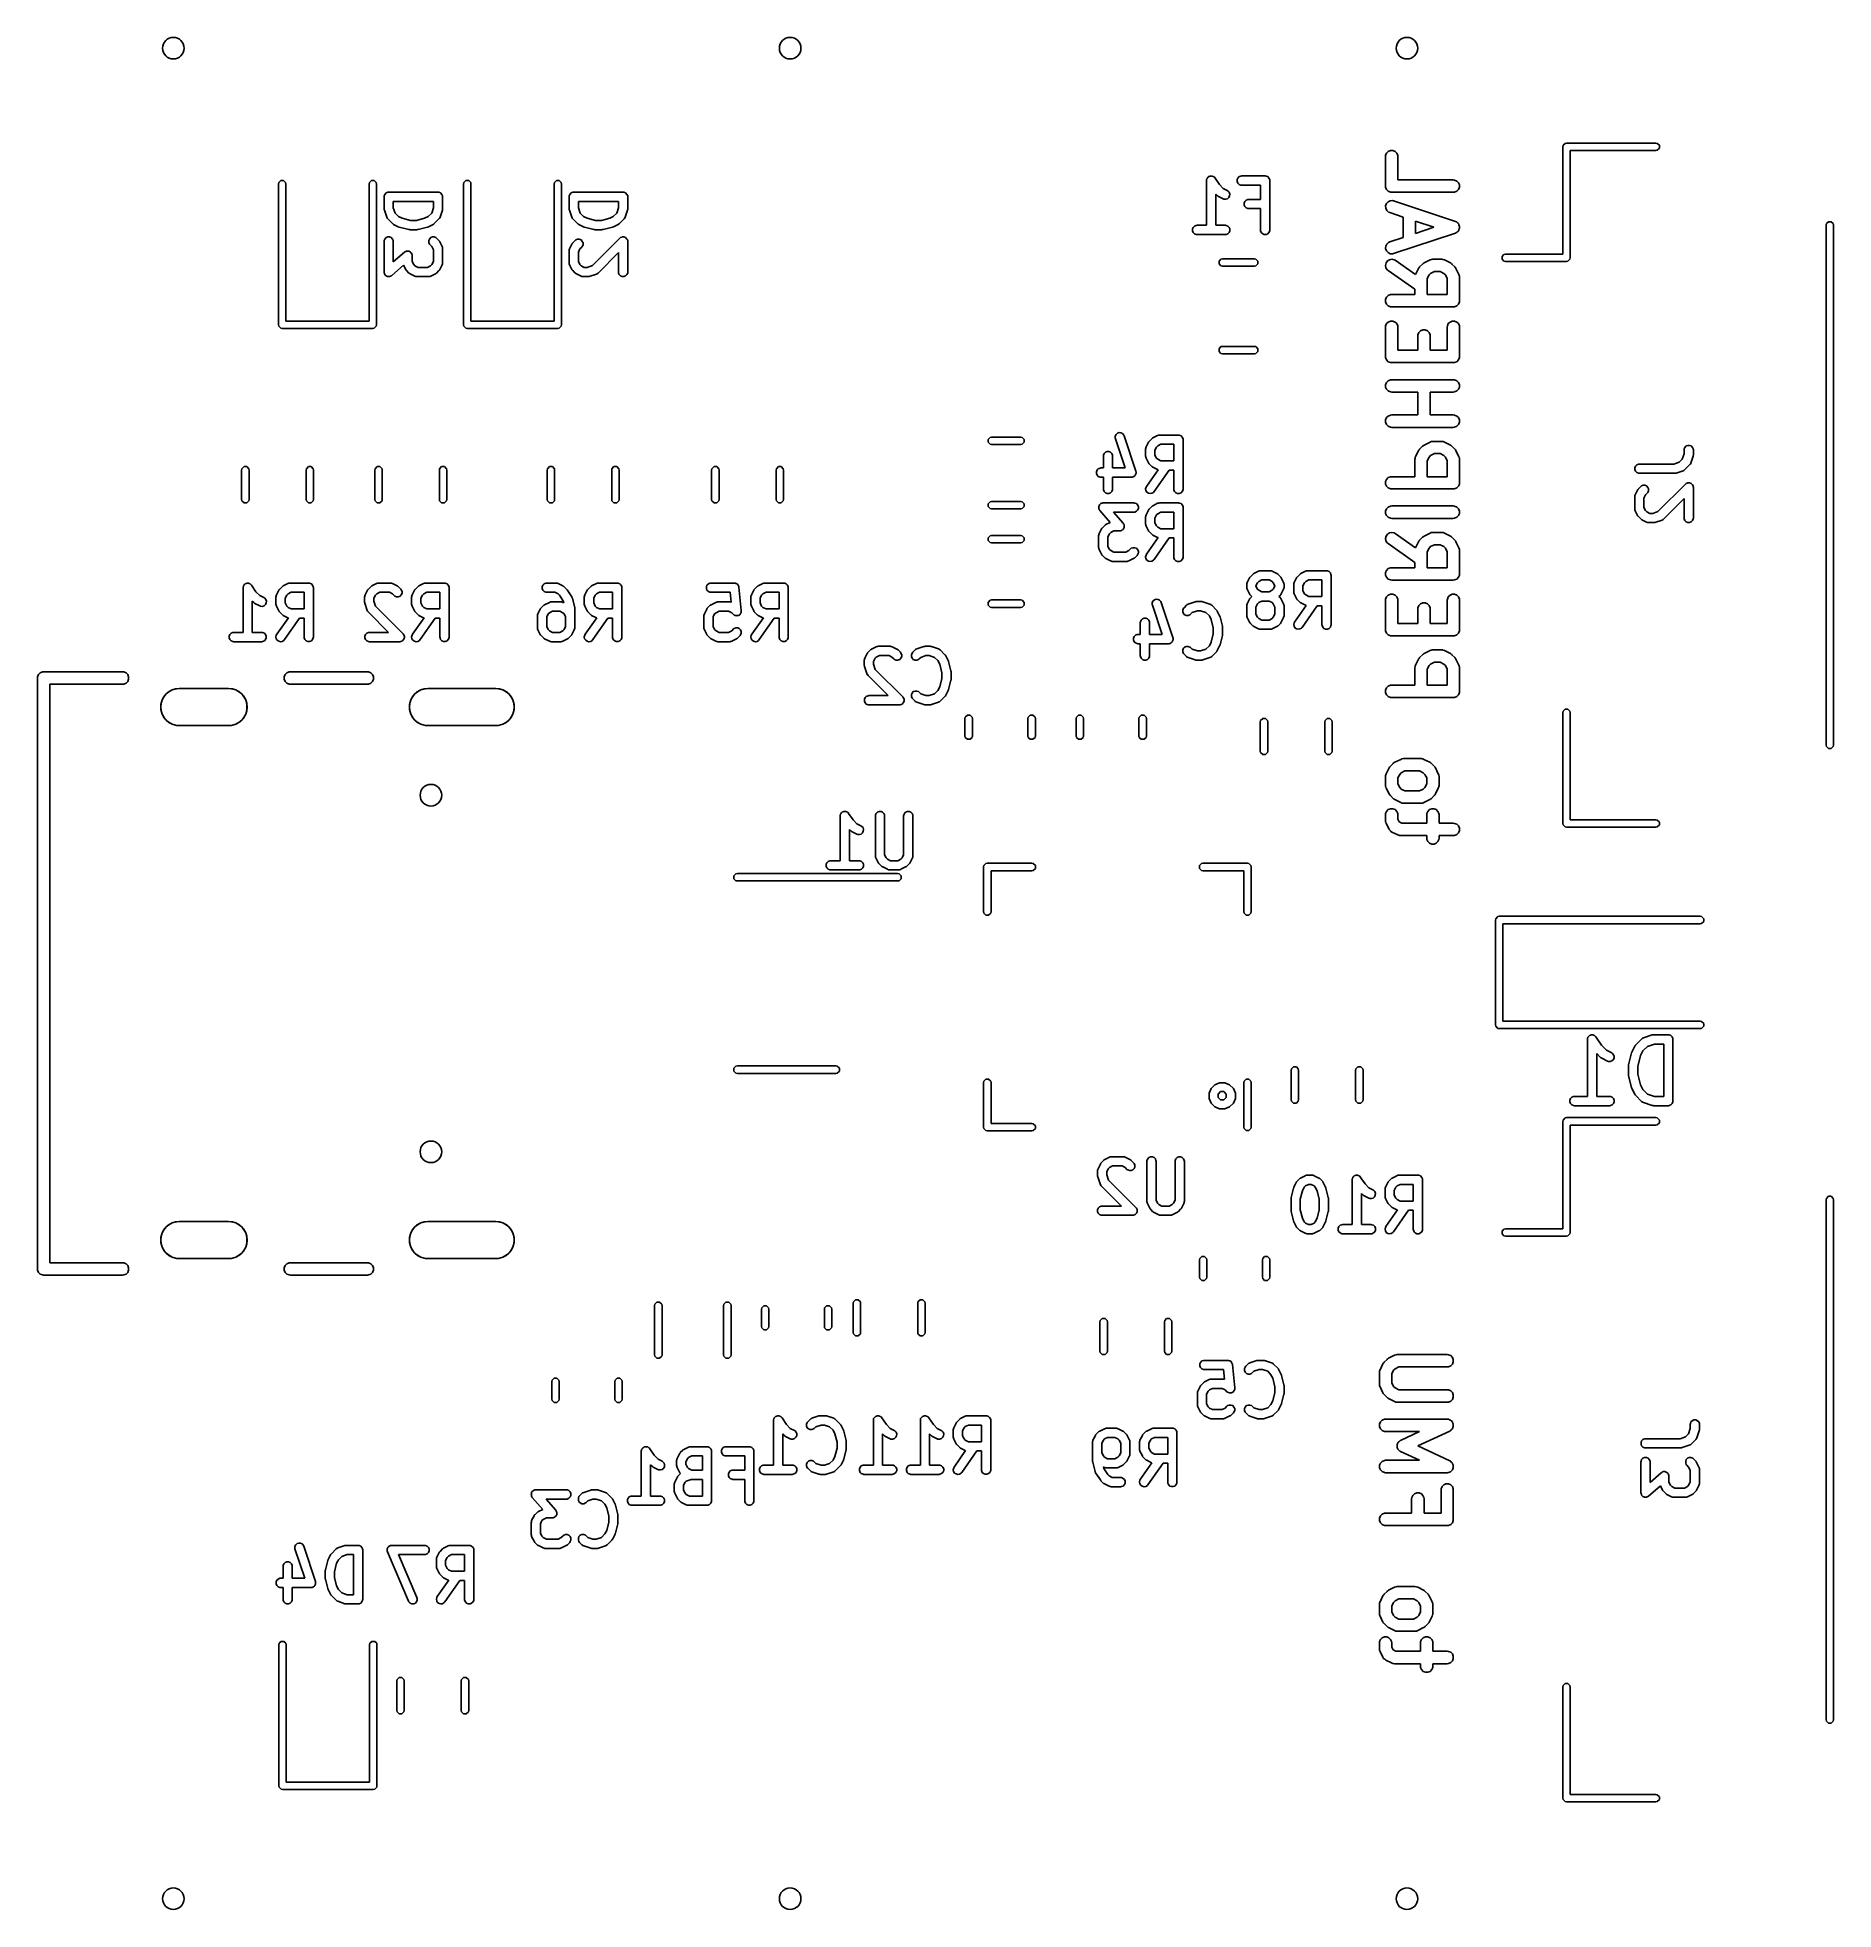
# Model space of a CAD drawing. Extents: x 5.35 to 6.5, y -4.55 to -3.35.
import ezdxf

# ---------------------------------------------------------------- set-up
doc = ezdxf.new("R2010")
doc.units = 0
doc.header["$MEASUREMENT"] = 0
doc.layers.add('BLACK', color=7, linetype='CONTINUOUS')

msp = doc.modelspace()

# ---------------------------------------------------------------- linework, layer by layer
at = {"layer": 'BLACK', "linetype": 'CONTINUOUS'}
for p, q in [((6.2105, -3.4282), (6.2106, -3.4274)), ((6.2105, -3.4469), (6.2105, -3.4282)), ((6.2106, -3.4274), (6.2112, -3.426)), ((6.2112, -3.426), (6.2123, -3.4249)), ((6.2123, -3.4249), (6.2137, -3.4243)), ((6.2137, -3.4243), (6.2152, -3.4243)), ((6.2152, -3.4243), (6.2167, -3.4249)), ((6.2167, -3.4249), (6.2178, -3.426)), ((6.2178, -3.426), (6.2183, -3.4274)), ((6.2183, -3.4274), (6.2184, -3.4282)), ((6.2184, -3.4282), (6.2184, -3.443)), ((6.3237, -3.4219), (6.3238, -3.4209)), ((6.3237, -3.4904), (6.3237, -3.4219)), ((6.3238, -3.4209), (6.3251, -3.4197)), ((6.3251, -3.4197), (6.326, -3.4195)), ((6.326, -3.4195), (6.3831, -3.4195)), ((6.3831, -3.4242), (6.3284, -3.4242)), ((6.3284, -3.4242), (6.3284, -3.4927)), ((6.3831, -3.4195), (6.384, -3.4197)), ((6.384, -3.424), (6.3831, -3.4242)), ((6.384, -3.4197), (6.3853, -3.4209)), ((6.3853, -3.4228), (6.384, -3.424)), ((6.3853, -3.4209), (6.3853, -3.4228)), ((6.0971, -3.4413), (6.0974, -3.4411)), ((6.0974, -3.4411), (6.0976, -3.4409)), ((6.0976, -3.4409), (6.0978, -3.4408)), ((6.0978, -3.4408), (6.0981, -3.4407)), ((6.0981, -3.4407), (6.0984, -3.4406)), ((6.0984, -3.4406), (6.0986, -3.4405)), ((6.0986, -3.4405), (6.0989, -3.4405)), ((6.0989, -3.4405), (6.0992, -3.4404)), ((6.0992, -3.4404), (6.0995, -3.4405)), ((6.0995, -3.4405), (6.0998, -3.4405)), ((6.0998, -3.4405), (6.1, -3.4406)), ((6.1, -3.4406), (6.1003, -3.4407)), ((6.1003, -3.4407), (6.1006, -3.4408)), ((6.1006, -3.4408), (6.1008, -3.4409)), ((6.1008, -3.4409), (6.101, -3.4411)), ((6.101, -3.4411), (6.1013, -3.4413)), ((6.1162, -3.4418), (6.1171, -3.4409)), ((6.1171, -3.4409), (6.1181, -3.4405)), ((6.1181, -3.4405), (6.1187, -3.4404)), ((6.1187, -3.4404), (6.1337, -3.4404)), ((6.1337, -3.4404), (6.1343, -3.4405)), ((6.1343, -3.4405), (6.1353, -3.4409)), ((6.1353, -3.4409), (6.1361, -3.4418)), ((5.5039, -3.4456), (5.5041, -3.4446)), ((5.5039, -3.5355), (5.5039, -3.4456)), ((5.5041, -3.4446), (5.5054, -3.4434)), ((5.5054, -3.4434), (5.5072, -3.4434)), ((5.5072, -3.4434), (5.5084, -3.4446)), ((5.5084, -3.4446), (5.5086, -3.4456)), ((5.5086, -3.4456), (5.5086, -3.5331)), ((5.5618, -3.4456), (5.562, -3.4446)), ((5.5618, -3.5331), (5.5618, -3.4456)), ((5.562, -3.4446), (5.5632, -3.4434)), ((5.5632, -3.4434), (5.565, -3.4434)), ((5.565, -3.4434), (5.5663, -3.4446)), ((5.5663, -3.4446), (5.5665, -3.4456)), ((5.5665, -3.4456), (5.5665, -3.5355)), ((5.5714, -3.4532), (5.5718, -3.4522)), ((5.5718, -3.4522), (5.5726, -3.4513)), ((5.5726, -3.4513), (5.5737, -3.4509)), ((5.5737, -3.4509), (5.5743, -3.4508)), ((5.5743, -3.4508), (5.6058, -3.4508)), ((5.6058, -3.4508), (5.6063, -3.4509)), ((5.6063, -3.4509), (5.6074, -3.4513)), ((5.6074, -3.4513), (5.6082, -3.4522)), ((5.6082, -3.4522), (5.6087, -3.4532)), ((5.622, -3.4456), (5.6222, -3.4446)), ((5.622, -3.5355), (5.622, -3.4456)), ((5.6222, -3.4446), (5.6235, -3.4434)), ((5.6235, -3.4434), (5.6253, -3.4434)), ((5.6253, -3.4434), (5.6266, -3.4446)), ((5.6266, -3.4446), (5.6267, -3.4456)), ((5.6267, -3.4456), (5.6267, -3.5331)), ((5.6799, -3.4456), (5.6801, -3.4446)), ((5.6799, -3.5331), (5.6799, -3.4456)), ((5.6801, -3.4446), (5.6813, -3.4434)), ((5.6813, -3.4434), (5.6831, -3.4434)), ((5.6831, -3.4434), (5.6844, -3.4446)), ((5.6844, -3.4446), (5.6846, -3.4456)), ((5.6846, -3.4456), (5.6846, -3.5355)), ((5.6895, -3.4532), (5.6899, -3.4522)), ((5.6899, -3.4522), (5.6907, -3.4513)), ((5.6907, -3.4513), (5.6918, -3.4509)), ((5.6918, -3.4509), (5.6924, -3.4508)), ((5.6924, -3.4508), (5.7239, -3.4508)), ((5.7239, -3.4508), (5.7244, -3.4509)), ((5.7244, -3.4509), (5.7255, -3.4513)), ((5.7255, -3.4513), (5.7263, -3.4522)), ((5.7263, -3.4522), (5.7268, -3.4532)), ((6.0962, -3.4434), (6.0963, -3.4428)), ((6.0962, -3.4719), (6.0962, -3.4434)), ((6.0962, -3.4434), (6.0962, -3.4434)), ((6.0962, -3.4434), (6.0962, -3.4434)), ((6.0962, -3.4434), (6.0962, -3.4434)), ((6.0963, -3.4428), (6.0964, -3.4426)), ((6.0964, -3.4426), (6.0965, -3.4423)), ((6.0965, -3.4423), (6.0966, -3.442)), ((6.0966, -3.442), (6.0967, -3.4418)), ((6.0967, -3.4418), (6.097, -3.4416)), ((6.097, -3.4416), (6.0971, -3.4413)), ((6.1013, -3.4413), (6.1017, -3.4418)), ((6.1017, -3.4418), (6.1017, -3.4418)), ((6.1017, -3.4418), (6.1017, -3.4418)), ((6.1017, -3.4418), (6.1017, -3.4418)), ((6.1017, -3.4418), (6.1045, -3.446)), ((6.1031, -3.453), (6.1022, -3.452)), ((6.1022, -3.452), (6.1022, -3.4719)), ((6.1033, -3.4532), (6.1031, -3.453)), ((6.1034, -3.4532), (6.1033, -3.4532)), ((6.1045, -3.446), (6.1069, -3.4485)), ((6.1069, -3.4485), (6.1095, -3.4498)), ((6.1095, -3.4498), (6.11, -3.4501)), ((6.11, -3.4501), (6.1108, -3.4509)), ((6.111, -3.4532), (6.1105, -3.4542)), ((6.1108, -3.4509), (6.1111, -3.452)), ((6.1111, -3.452), (6.111, -3.4532)), ((6.1158, -3.4428), (6.1162, -3.4418)), ((6.1158, -3.444), (6.1158, -3.4428)), ((6.1162, -3.445), (6.1158, -3.444)), ((6.1171, -3.4459), (6.1162, -3.445)), ((6.1181, -3.4463), (6.1171, -3.4459)), ((6.1187, -3.4464), (6.1181, -3.4463)), ((6.1307, -3.4464), (6.1187, -3.4464)), ((6.1307, -3.4554), (6.1307, -3.4464)), ((6.1361, -3.4418), (6.1366, -3.4428)), ((6.1366, -3.4428), (6.1366, -3.4434)), ((6.1366, -3.4434), (6.1366, -3.4749)), ((6.2106, -3.4477), (6.2105, -3.4469)), ((6.2112, -3.4491), (6.2106, -3.4477)), ((6.2123, -3.4502), (6.2112, -3.4491)), ((6.2137, -3.4508), (6.2123, -3.4502)), ((6.2145, -3.4509), (6.2137, -3.4508)), ((6.2538, -3.4509), (6.2145, -3.4509)), ((6.2184, -3.443), (6.2538, -3.443)), ((6.2538, -3.443), (6.2546, -3.4431)), ((6.2546, -3.4508), (6.2538, -3.4509)), ((6.2546, -3.4431), (6.256, -3.4437)), ((6.256, -3.4502), (6.2546, -3.4508)), ((6.256, -3.4437), (6.2571, -3.4448)), ((6.2571, -3.4491), (6.256, -3.4502)), ((6.2571, -3.4448), (6.2577, -3.4462)), ((6.2577, -3.4477), (6.2571, -3.4491)), ((6.2577, -3.4462), (6.2577, -3.4477)), ((5.5713, -3.4538), (5.5714, -3.4532)), ((5.5713, -3.4613), (5.5713, -3.4538)), ((5.5713, -3.4616), (5.5713, -3.4613)), ((5.5713, -3.4617), (5.5713, -3.4616)), ((5.5714, -3.4618), (5.5713, -3.4617)), ((5.5714, -3.4619), (5.5714, -3.4618)), ((5.5715, -3.4622), (5.5714, -3.4619)), ((5.5714, -3.4619), (5.5714, -3.4619)), ((5.573, -3.4667), (5.5715, -3.4622)), ((5.6028, -3.4568), (5.5772, -3.4568)), ((5.5772, -3.4568), (5.5772, -3.4608)), ((5.5772, -3.4608), (5.5783, -3.4642)), ((5.5783, -3.4642), (5.5805, -3.4664)), ((5.5995, -3.4664), (5.6017, -3.4642)), ((5.6017, -3.4642), (5.6028, -3.4608)), ((5.6028, -3.4608), (5.6028, -3.4568)), ((5.6086, -3.4622), (5.6071, -3.4667)), ((5.6087, -3.4619), (5.6086, -3.4619)), ((5.6086, -3.4619), (5.6086, -3.4622)), ((5.6087, -3.4532), (5.6087, -3.4538)), ((5.6087, -3.4538), (5.6087, -3.4613)), ((5.6087, -3.4613), (5.6087, -3.4616)), ((5.6087, -3.4616), (5.6087, -3.4617)), ((5.6087, -3.4617), (5.6087, -3.4618)), ((5.6087, -3.4618), (5.6087, -3.4619)), ((5.6894, -3.4538), (5.6895, -3.4532)), ((5.6894, -3.4613), (5.6894, -3.4538)), ((5.6894, -3.4616), (5.6894, -3.4613)), ((5.6894, -3.4617), (5.6894, -3.4616)), ((5.6895, -3.4618), (5.6894, -3.4617)), ((5.6895, -3.4619), (5.6895, -3.4618)), ((5.6896, -3.4622), (5.6895, -3.4619)), ((5.6895, -3.4619), (5.6895, -3.4619)), ((5.6911, -3.4667), (5.6896, -3.4622)), ((5.7209, -3.4568), (5.6953, -3.4568)), ((5.6953, -3.4568), (5.6953, -3.4608)), ((5.6953, -3.4608), (5.6965, -3.4642)), ((5.6965, -3.4642), (5.6986, -3.4664)), ((5.7176, -3.4664), (5.7198, -3.4642)), ((5.7198, -3.4642), (5.7209, -3.4608)), ((5.7209, -3.4608), (5.7209, -3.4568)), ((5.7267, -3.4622), (5.7252, -3.4667)), ((5.7268, -3.4619), (5.7267, -3.4619)), ((5.7267, -3.4619), (5.7267, -3.4622)), ((5.7268, -3.4532), (5.7268, -3.4538)), ((5.7268, -3.4538), (5.7268, -3.4613)), ((5.7268, -3.4613), (5.7268, -3.4616)), ((5.7268, -3.4616), (5.7268, -3.4617)), ((5.7268, -3.4617), (5.7268, -3.4618)), ((5.7268, -3.4618), (5.7268, -3.4619)), ((6.1035, -3.4533), (6.1034, -3.4532)), ((6.1036, -3.4534), (6.1035, -3.4533)), ((6.1039, -3.4535), (6.1036, -3.4534)), ((6.1036, -3.4534), (6.1036, -3.4534)), ((6.1069, -3.455), (6.1039, -3.4535)), ((6.1074, -3.4552), (6.1069, -3.455)), ((6.1086, -3.4553), (6.1074, -3.4552)), ((6.1097, -3.455), (6.1086, -3.4553)), ((6.1105, -3.4542), (6.1097, -3.455)), ((6.1203, -3.4578), (6.1207, -3.4568)), ((6.1203, -3.459), (6.1203, -3.4578)), ((6.1207, -3.46), (6.1203, -3.459)), ((6.1207, -3.4568), (6.1216, -3.4559)), ((6.1216, -3.4609), (6.1207, -3.46)), ((6.1216, -3.4559), (6.1226, -3.4555)), ((6.1226, -3.4613), (6.1216, -3.4609)), ((6.1226, -3.4555), (6.1232, -3.4554)), ((6.1232, -3.4613), (6.1226, -3.4613)), ((6.1232, -3.4554), (6.1307, -3.4554)), ((6.1307, -3.4613), (6.1232, -3.4613)), ((6.1307, -3.4749), (6.1307, -3.4613)), ((6.2106, -3.4596), (6.2111, -3.4581)), ((6.2107, -3.4611), (6.2106, -3.4596)), ((6.2114, -3.4625), (6.2107, -3.4611)), ((6.2111, -3.4581), (6.2121, -3.457)), ((6.2125, -3.4635), (6.2114, -3.4625)), ((6.2121, -3.457), (6.2134, -3.4563)), ((6.2132, -3.4638), (6.2125, -3.4635)), ((6.2218, -3.4667), (6.2132, -3.4638)), ((6.2134, -3.4563), (6.215, -3.4562)), ((6.215, -3.4562), (6.2157, -3.4563)), ((6.2157, -3.4563), (6.2551, -3.4695)), ((5.5732, -3.4673), (5.573, -3.4667)), ((5.5733, -3.4673), (5.5732, -3.4673)), ((5.5733, -3.4674), (5.5733, -3.4673)), ((5.5737, -3.4679), (5.5733, -3.4674)), ((5.5767, -3.4709), (5.5737, -3.4679)), ((5.5769, -3.4711), (5.5767, -3.4709)), ((5.577, -3.4711), (5.5769, -3.4711)), ((5.577, -3.4712), (5.577, -3.4711)), ((5.5771, -3.4713), (5.577, -3.4712)), ((5.5772, -3.4713), (5.5771, -3.4713)), ((5.5774, -3.4714), (5.5772, -3.4713)), ((5.5804, -3.4729), (5.5774, -3.4714)), ((5.5805, -3.473), (5.5804, -3.4729)), ((5.5805, -3.4664), (5.5828, -3.4675)), ((5.5807, -3.4731), (5.5805, -3.473)), ((5.5805, -3.473), (5.5805, -3.473)), ((5.581, -3.4731), (5.5807, -3.4731)), ((5.581, -3.4732), (5.581, -3.4731)), ((5.581, -3.4731), (5.581, -3.4731)), ((5.587, -3.4747), (5.581, -3.4732)), ((5.5828, -3.4675), (5.5881, -3.4688)), ((5.5871, -3.4747), (5.587, -3.4747)), ((5.5872, -3.4747), (5.5871, -3.4747)), ((5.5874, -3.4747), (5.5872, -3.4747)), ((5.5876, -3.4747), (5.5874, -3.4747)), ((5.5877, -3.4747), (5.5876, -3.4747)), ((5.5878, -3.4748), (5.5877, -3.4747)), ((5.5923, -3.4748), (5.5878, -3.4748)), ((5.5881, -3.4688), (5.5919, -3.4688)), ((5.5919, -3.4688), (5.5972, -3.4675)), ((5.5924, -3.4747), (5.5923, -3.4748)), ((5.5926, -3.4747), (5.5924, -3.4747)), ((5.5924, -3.4747), (5.5924, -3.4747)), ((5.5928, -3.4747), (5.5926, -3.4747)), ((5.5929, -3.4747), (5.5928, -3.4747)), ((5.593, -3.4747), (5.5929, -3.4747)), ((5.599, -3.4732), (5.593, -3.4747)), ((5.5972, -3.4675), (5.5995, -3.4664)), ((5.5993, -3.4731), (5.599, -3.4731)), ((5.599, -3.4731), (5.599, -3.4731)), ((5.599, -3.4731), (5.599, -3.4732)), ((5.5995, -3.473), (5.5993, -3.4731)), ((5.5996, -3.4729), (5.5995, -3.473)), ((5.5995, -3.473), (5.5995, -3.473)), ((5.6026, -3.4714), (5.5996, -3.4729)), ((5.6028, -3.4713), (5.6026, -3.4714)), ((5.6029, -3.4713), (5.6028, -3.4713)), ((5.603, -3.4712), (5.6029, -3.4713)), ((5.6031, -3.4711), (5.603, -3.4712)), ((5.6033, -3.4709), (5.6031, -3.4711)), ((5.6031, -3.4711), (5.6031, -3.4711)), ((5.6063, -3.4679), (5.6033, -3.4709)), ((5.6067, -3.4674), (5.6063, -3.4679)), ((5.6068, -3.4673), (5.6067, -3.4674)), ((5.6071, -3.4667), (5.6068, -3.4673)), ((5.6068, -3.4673), (5.6068, -3.4673)), ((5.6913, -3.4673), (5.6911, -3.4667)), ((5.6914, -3.4673), (5.6913, -3.4673)), ((5.6914, -3.4674), (5.6914, -3.4673)), ((5.6918, -3.4679), (5.6914, -3.4674)), ((5.6948, -3.4709), (5.6918, -3.4679)), ((5.695, -3.4711), (5.6948, -3.4709)), ((5.6951, -3.4711), (5.695, -3.4711)), ((5.6952, -3.4712), (5.6951, -3.4711)), ((5.6952, -3.4713), (5.6952, -3.4712)), ((5.6953, -3.4713), (5.6952, -3.4713)), ((5.6956, -3.4714), (5.6953, -3.4713)), ((5.6986, -3.4729), (5.6956, -3.4714)), ((5.6986, -3.4664), (5.7009, -3.4675)), ((5.6986, -3.473), (5.6986, -3.4729)), ((5.6989, -3.4731), (5.6986, -3.473)), ((5.6986, -3.473), (5.6986, -3.473)), ((5.6991, -3.4731), (5.6989, -3.4731)), ((5.6992, -3.4732), (5.6991, -3.4731)), ((5.6991, -3.4731), (5.6991, -3.4731)), ((5.7052, -3.4747), (5.6992, -3.4732)), ((5.7009, -3.4675), (5.7062, -3.4688)), ((5.7053, -3.4747), (5.7052, -3.4747)), ((5.7055, -3.4747), (5.7053, -3.4747)), ((5.7053, -3.4747), (5.7053, -3.4747)), ((5.7057, -3.4747), (5.7055, -3.4747)), ((5.7058, -3.4747), (5.7057, -3.4747)), ((5.7059, -3.4748), (5.7058, -3.4747)), ((5.7104, -3.4748), (5.7059, -3.4748)), ((5.7062, -3.4688), (5.71, -3.4688)), ((5.71, -3.4688), (5.7153, -3.4675)), ((5.7105, -3.4747), (5.7104, -3.4748)), ((5.7107, -3.4747), (5.7105, -3.4747)), ((5.7105, -3.4747), (5.7105, -3.4747)), ((5.7109, -3.4747), (5.7107, -3.4747)), ((5.711, -3.4747), (5.7109, -3.4747)), ((5.7111, -3.4747), (5.711, -3.4747)), ((5.7171, -3.4732), (5.7111, -3.4747)), ((5.7153, -3.4675), (5.7176, -3.4664)), ((5.7172, -3.4731), (5.7171, -3.4731)), ((5.7171, -3.4731), (5.7171, -3.4732)), ((5.7174, -3.4731), (5.7172, -3.4731)), ((5.7176, -3.473), (5.7174, -3.4731)), ((5.7177, -3.4729), (5.7176, -3.473)), ((5.7176, -3.473), (5.7176, -3.473)), ((5.7207, -3.4714), (5.7177, -3.4729)), ((5.7209, -3.4713), (5.7207, -3.4714)), ((5.721, -3.4713), (5.7209, -3.4713)), ((5.7211, -3.4712), (5.721, -3.4713)), ((5.7212, -3.4711), (5.7211, -3.4712)), ((5.7215, -3.4709), (5.7212, -3.4711)), ((5.7212, -3.4711), (5.7212, -3.4711)), ((5.7245, -3.4679), (5.7215, -3.4709)), ((5.7248, -3.4674), (5.7245, -3.4679)), ((5.7249, -3.4673), (5.7248, -3.4674)), ((5.7252, -3.4667), (5.7249, -3.4673)), ((5.7249, -3.4673), (5.7249, -3.4673)), ((6.0873, -3.4743), (6.0877, -3.4733)), ((6.0873, -3.4755), (6.0873, -3.4743)), ((6.0877, -3.4765), (6.0873, -3.4755)), ((6.0877, -3.4733), (6.0886, -3.4724)), ((6.0886, -3.4773), (6.0877, -3.4765)), ((6.0886, -3.4724), (6.0896, -3.472)), ((6.0896, -3.472), (6.0902, -3.4719)), ((6.0902, -3.4719), (6.0962, -3.4719)), ((6.1022, -3.4719), (6.1082, -3.4719)), ((6.1082, -3.4719), (6.1088, -3.472)), ((6.1088, -3.472), (6.1098, -3.4724)), ((6.1098, -3.4724), (6.1107, -3.4733)), ((6.1107, -3.4765), (6.1098, -3.4773)), ((6.1107, -3.4733), (6.1111, -3.4743)), ((6.1111, -3.4755), (6.1107, -3.4765)), ((6.1111, -3.4743), (6.1111, -3.4755)), ((6.1308, -3.4755), (6.1307, -3.4749)), ((6.1312, -3.4765), (6.1308, -3.4755)), ((6.1321, -3.4773), (6.1312, -3.4765)), ((6.1361, -3.4765), (6.1353, -3.4773)), ((6.1366, -3.4755), (6.1361, -3.4765)), ((6.1366, -3.4749), (6.1366, -3.4755)), ((6.2551, -3.4769), (6.2157, -3.49)), ((6.2218, -3.4797), (6.2218, -3.4667)), ((6.2414, -3.4732), (6.2297, -3.4693)), ((6.2297, -3.4693), (6.2297, -3.4771)), ((6.2297, -3.4771), (6.2414, -3.4732)), ((6.2551, -3.4695), (6.2558, -3.4698)), ((6.2558, -3.4766), (6.2551, -3.4769)), ((6.2558, -3.4698), (6.256, -3.47)), ((6.256, -3.4764), (6.2558, -3.4766)), ((6.256, -3.47), (6.2563, -3.4701)), ((6.2563, -3.4763), (6.256, -3.4764)), ((6.2563, -3.4701), (6.2566, -3.4705)), ((6.2566, -3.4759), (6.2563, -3.4763)), ((6.2566, -3.4705), (6.257, -3.4708)), ((6.257, -3.4756), (6.2566, -3.4759)), ((6.257, -3.4708), (6.2571, -3.471)), ((6.2571, -3.4754), (6.257, -3.4756)), ((6.2571, -3.471), (6.2573, -3.4712)), ((6.2573, -3.4751), (6.2571, -3.4754)), ((6.2573, -3.4712), (6.2574, -3.4717)), ((6.2574, -3.4747), (6.2573, -3.4751)), ((6.2574, -3.4717), (6.2576, -3.4722)), ((6.2576, -3.4742), (6.2574, -3.4747)), ((6.2576, -3.4722), (6.2577, -3.4724)), ((6.2577, -3.474), (6.2576, -3.4742)), ((6.2577, -3.4724), (6.2578, -3.4727)), ((6.2578, -3.4727), (6.2577, -3.4732)), ((6.2577, -3.4732), (6.2578, -3.4737)), ((6.2578, -3.4737), (6.2577, -3.474)), ((6.4918, -3.4719), (6.492, -3.4709)), ((6.4918, -3.8037), (6.4918, -3.4719)), ((6.492, -3.4709), (6.4932, -3.4697)), ((6.4932, -3.4697), (6.495, -3.4697)), ((6.495, -3.4697), (6.4963, -3.4709)), ((6.4963, -3.4709), (6.4965, -3.4719)), ((6.4965, -3.4719), (6.4965, -3.8037)), ((5.5713, -3.4823), (5.5714, -3.4817)), ((5.5713, -3.5018), (5.5713, -3.4823)), ((5.5714, -3.4817), (5.5718, -3.4807)), ((5.5718, -3.4807), (5.5726, -3.4798)), ((5.5726, -3.4798), (5.5737, -3.4794)), ((5.5737, -3.4794), (5.5748, -3.4794)), ((5.5748, -3.4794), (5.5759, -3.4798)), ((5.5759, -3.4798), (5.5767, -3.4807)), ((5.5767, -3.4807), (5.5772, -3.4817)), ((5.5772, -3.4817), (5.5772, -3.4823)), ((5.5772, -3.4823), (5.5772, -3.4953)), ((5.5843, -3.4891), (5.5846, -3.4889)), ((5.5846, -3.4889), (5.5846, -3.4888)), ((5.5846, -3.4888), (5.5847, -3.4888)), ((5.5847, -3.4888), (5.5848, -3.4887)), ((5.5848, -3.4887), (5.5852, -3.4886)), ((5.5852, -3.4886), (5.5857, -3.4884)), ((5.5857, -3.4884), (5.5858, -3.4884)), ((5.5858, -3.4884), (5.5859, -3.4884)), ((5.5859, -3.4884), (5.5864, -3.4884)), ((5.5864, -3.4884), (5.5868, -3.4884)), ((5.5868, -3.4884), (5.5869, -3.4884)), ((5.5869, -3.4884), (5.587, -3.4884)), ((5.587, -3.4884), (5.5875, -3.4887)), ((5.5875, -3.4887), (5.5879, -3.4888)), ((5.5879, -3.4888), (5.588, -3.4889)), ((5.588, -3.4889), (5.5881, -3.489)), ((5.5881, -3.489), (5.5884, -3.4893)), ((5.5999, -3.4817), (5.6003, -3.4807)), ((5.5999, -3.4829), (5.5999, -3.4817)), ((5.6003, -3.4839), (5.5999, -3.4829)), ((5.6003, -3.4807), (5.6011, -3.4798)), ((5.6007, -3.4844), (5.6003, -3.4839)), ((5.6018, -3.4855), (5.6007, -3.4844)), ((5.6011, -3.4798), (5.6022, -3.4794)), ((5.6028, -3.4875), (5.6018, -3.4855)), ((5.6022, -3.4794), (5.6033, -3.4794)), ((5.6028, -3.4951), (5.6028, -3.4875)), ((5.6033, -3.4794), (5.6044, -3.4798)), ((5.6044, -3.4798), (5.6048, -3.4802)), ((5.6048, -3.4802), (5.6063, -3.4817)), ((5.6063, -3.4817), (5.6065, -3.4819)), ((5.6065, -3.4819), (5.6066, -3.482)), ((5.6066, -3.482), (5.6066, -3.4821)), ((5.6066, -3.4821), (5.6067, -3.4822)), ((5.6067, -3.4822), (5.6067, -3.4822)), ((5.6067, -3.4822), (5.6069, -3.4825)), ((5.6069, -3.4825), (5.6084, -3.4855)), ((5.6084, -3.4855), (5.6086, -3.486)), ((5.6086, -3.486), (5.6086, -3.4861)), ((5.6086, -3.4861), (5.6087, -3.4862)), ((5.6087, -3.4862), (5.6087, -3.4868)), ((5.6087, -3.4868), (5.6087, -3.4958)), ((5.6894, -3.4883), (5.6895, -3.4877)), ((5.6894, -3.4958), (5.6894, -3.4883)), ((5.6895, -3.4875), (5.6897, -3.487)), ((5.6895, -3.4876), (5.6895, -3.4875)), ((5.6895, -3.4877), (5.6895, -3.4876)), ((5.6897, -3.487), (5.6912, -3.484)), ((5.6912, -3.484), (5.6914, -3.4837)), ((5.6914, -3.4837), (5.6915, -3.4836)), ((5.6914, -3.4837), (5.6914, -3.4837)), ((5.6915, -3.4835), (5.6916, -3.4834)), ((5.6915, -3.4836), (5.6915, -3.4835)), ((5.6916, -3.4834), (5.6918, -3.4832)), ((5.6918, -3.4832), (5.6933, -3.4817)), ((5.6933, -3.4817), (5.6937, -3.4813)), ((5.6937, -3.4813), (5.6948, -3.4809)), ((5.6948, -3.4809), (5.6959, -3.4809)), ((5.6963, -3.487), (5.6953, -3.489)), ((5.6953, -3.489), (5.6953, -3.4951)), ((5.6959, -3.4809), (5.697, -3.4813)), ((5.6975, -3.4859), (5.6963, -3.487)), ((5.697, -3.4813), (5.6978, -3.4822)), ((5.6978, -3.4854), (5.6975, -3.4859)), ((5.6978, -3.4822), (5.6983, -3.4832)), ((5.6983, -3.4844), (5.6978, -3.4854)), ((5.6983, -3.4832), (5.6983, -3.4844)), ((5.7043, -3.4977), (5.7218, -3.4802)), ((5.7218, -3.4802), (5.7222, -3.4798)), ((5.7222, -3.4798), (5.723, -3.4795)), ((5.723, -3.4795), (5.7233, -3.4794)), ((5.7233, -3.4794), (5.7244, -3.4794)), ((5.7244, -3.4794), (5.7255, -3.4798)), ((5.7255, -3.4798), (5.7263, -3.4807)), ((5.7263, -3.4807), (5.7266, -3.4813)), ((5.7266, -3.4813), (5.7268, -3.4817)), ((5.7268, -3.4817), (5.7268, -3.4823)), ((5.7268, -3.4823), (5.7268, -3.5018)), ((6.0896, -3.4778), (6.0886, -3.4773)), ((6.0902, -3.4778), (6.0896, -3.4778)), ((6.1082, -3.4778), (6.0902, -3.4778)), ((6.1088, -3.4778), (6.1082, -3.4778)), ((6.1098, -3.4773), (6.1088, -3.4778)), ((6.1331, -3.4778), (6.1321, -3.4773)), ((6.1343, -3.4778), (6.1331, -3.4778)), ((6.1353, -3.4773), (6.1343, -3.4778)), ((6.2106, -3.4868), (6.2107, -3.4853)), ((6.2111, -3.4883), (6.2106, -3.4868)), ((6.2107, -3.4853), (6.2114, -3.4839)), ((6.2121, -3.4894), (6.2111, -3.4883)), ((6.2114, -3.4839), (6.2125, -3.4829)), ((6.2125, -3.4829), (6.2132, -3.4826)), ((6.2132, -3.4826), (6.2218, -3.4797)), ((5.5838, -3.4974), (5.5762, -3.504)), ((5.5772, -3.4953), (5.5843, -3.4891)), ((5.5851, -3.5001), (5.5838, -3.4974)), ((5.5853, -3.5004), (5.5851, -3.5001)), ((5.5854, -3.5005), (5.5853, -3.5004)), ((5.5853, -3.5004), (5.5853, -3.5004)), ((5.5854, -3.5006), (5.5854, -3.5005)), ((5.5855, -3.5007), (5.5854, -3.5006)), ((5.5857, -3.5009), (5.5855, -3.5007)), ((5.5872, -3.5024), (5.5857, -3.5009)), ((5.5884, -3.4893), (5.5887, -3.4897)), ((5.5887, -3.4897), (5.5888, -3.4897)), ((5.5888, -3.4897), (5.5888, -3.4898)), ((5.5888, -3.4898), (5.589, -3.4903)), ((5.589, -3.4903), (5.5892, -3.4907)), ((5.5892, -3.4907), (5.5892, -3.4909)), ((5.5892, -3.4909), (5.5892, -3.4909)), ((5.5892, -3.4909), (5.5892, -3.491)), ((5.5892, -3.491), (5.5892, -3.4913)), ((5.5892, -3.4913), (5.5892, -3.4951)), ((5.5892, -3.4951), (5.5902, -3.497)), ((5.5902, -3.497), (5.591, -3.4979)), ((5.591, -3.4979), (5.593, -3.4988)), ((5.593, -3.4988), (5.5991, -3.4988)), ((5.5991, -3.4988), (5.601, -3.4979)), ((5.601, -3.4979), (5.6018, -3.497)), ((5.6018, -3.497), (5.6028, -3.4951)), ((5.6063, -3.5009), (5.6048, -3.5024)), ((5.6065, -3.5007), (5.6063, -3.5009)), ((5.6066, -3.5006), (5.6065, -3.5007)), ((5.6067, -3.5004), (5.6066, -3.5005)), ((5.6066, -3.5005), (5.6066, -3.5006)), ((5.6069, -3.5001), (5.6067, -3.5004)), ((5.6067, -3.5004), (5.6067, -3.5004)), ((5.6084, -3.4971), (5.6069, -3.5001)), ((5.6086, -3.4966), (5.6084, -3.4971)), ((5.6087, -3.4964), (5.6086, -3.4965)), ((5.6086, -3.4965), (5.6086, -3.4966)), ((5.6087, -3.4958), (5.6087, -3.4964)), ((5.6895, -3.4964), (5.6894, -3.4958)), ((5.6895, -3.4965), (5.6895, -3.4964)), ((5.6895, -3.4966), (5.6895, -3.4965)), ((5.6897, -3.4971), (5.6895, -3.4966)), ((5.6912, -3.5001), (5.6897, -3.4971)), ((5.6914, -3.5004), (5.6912, -3.5001)), ((5.6915, -3.5005), (5.6914, -3.5004)), ((5.6914, -3.5004), (5.6914, -3.5004)), ((5.6915, -3.5006), (5.6915, -3.5005)), ((5.6916, -3.5007), (5.6915, -3.5006)), ((5.6918, -3.5009), (5.6916, -3.5007)), ((5.6933, -3.5024), (5.6918, -3.5009)), ((5.6953, -3.4951), (5.6963, -3.497)), ((5.6963, -3.497), (5.6971, -3.4979)), ((5.6971, -3.4979), (5.6991, -3.4988)), ((5.6991, -3.4988), (5.7009, -3.4988)), ((5.7009, -3.4988), (5.7043, -3.4977)), ((5.7209, -3.4894), (5.708, -3.5024)), ((5.7209, -3.5018), (5.7209, -3.4894)), ((6.1043, -3.4948), (6.1055, -3.4935)), ((6.1043, -3.4966), (6.1043, -3.4948)), ((6.1055, -3.4979), (6.1043, -3.4966)), ((6.1055, -3.4935), (6.1065, -3.4933)), ((6.1065, -3.498), (6.1055, -3.4979)), ((6.1065, -3.4933), (6.1268, -3.4933)), ((6.1268, -3.498), (6.1065, -3.498)), ((6.1268, -3.4933), (6.1277, -3.4935)), ((6.1277, -3.4979), (6.1268, -3.498)), ((6.1277, -3.4935), (6.129, -3.4948)), ((6.129, -3.4966), (6.1277, -3.4979)), ((6.129, -3.4948), (6.129, -3.4966)), ((6.2105, -3.4975), (6.2109, -3.496)), ((6.2108, -3.499), (6.2105, -3.4975)), ((6.2116, -3.5003), (6.2108, -3.499)), ((6.2109, -3.496), (6.2118, -3.4947)), ((6.2122, -3.5008), (6.2116, -3.5003)), ((6.2118, -3.4947), (6.2131, -3.4939)), ((6.2134, -3.4901), (6.2121, -3.4894)), ((6.2293, -3.5127), (6.2122, -3.5008)), ((6.2131, -3.4939), (6.2146, -3.4936)), ((6.215, -3.4902), (6.2134, -3.4901)), ((6.2146, -3.4936), (6.2161, -3.494)), ((6.2157, -3.49), (6.215, -3.4902)), ((6.2161, -3.494), (6.2167, -3.4943)), ((6.2167, -3.4943), (6.2297, -3.5034)), ((6.2297, -3.5033), (6.2316, -3.4996)), ((6.2316, -3.4996), (6.2318, -3.4992)), ((6.2318, -3.4991), (6.2319, -3.499)), ((6.2318, -3.4992), (6.2318, -3.4991)), ((6.2319, -3.499), (6.232, -3.4989)), ((6.232, -3.4989), (6.2321, -3.4988)), ((6.2321, -3.4988), (6.2323, -3.4985)), ((6.2323, -3.4985), (6.2342, -3.4967)), ((6.2342, -3.4967), (6.2345, -3.4964)), ((6.2345, -3.4964), (6.2346, -3.4963)), ((6.2346, -3.4963), (6.2347, -3.4963)), ((6.2347, -3.4963), (6.2348, -3.4962)), ((6.2348, -3.4962), (6.2349, -3.4961)), ((6.2349, -3.4961), (6.2352, -3.4959)), ((6.2352, -3.4959), (6.239, -3.494)), ((6.239, -3.494), (6.2397, -3.4938)), ((6.2397, -3.4938), (6.2398, -3.4938)), ((6.2398, -3.4938), (6.24, -3.4937)), ((6.24, -3.4937), (6.2407, -3.4936)), ((6.2407, -3.4936), (6.2464, -3.4936)), ((6.2464, -3.4936), (6.2471, -3.4937)), ((6.2471, -3.4937), (6.2472, -3.4938)), ((6.2472, -3.4938), (6.2474, -3.4938)), ((6.2474, -3.4938), (6.2481, -3.494)), ((6.2481, -3.494), (6.2519, -3.4959)), ((6.2519, -3.4959), (6.2522, -3.4961)), ((6.2522, -3.4961), (6.2523, -3.4962)), ((6.2523, -3.4962), (6.2524, -3.4963)), ((6.2524, -3.4963), (6.2525, -3.4963)), ((6.2525, -3.4963), (6.2526, -3.4964)), ((6.2526, -3.4964), (6.2529, -3.4967)), ((6.2529, -3.4967), (6.2548, -3.4985)), ((6.2548, -3.4985), (6.255, -3.4988)), ((6.255, -3.4988), (6.2551, -3.4989)), ((6.2551, -3.4989), (6.2552, -3.499)), ((6.2552, -3.499), (6.2552, -3.4991)), ((6.2552, -3.4991), (6.2553, -3.4992)), ((6.2553, -3.4992), (6.2555, -3.4996)), ((6.2555, -3.4996), (6.2574, -3.5033)), ((6.2849, -3.4918), (6.2861, -3.4905)), ((6.2849, -3.4936), (6.2849, -3.4918)), ((6.2861, -3.4949), (6.2849, -3.4936)), ((6.2861, -3.4905), (6.287, -3.4904)), ((6.287, -3.4951), (6.2861, -3.4949)), ((6.287, -3.4904), (6.3237, -3.4904)), ((6.326, -3.4951), (6.287, -3.4951)), ((6.3269, -3.4949), (6.326, -3.4951)), ((6.3282, -3.4936), (6.3269, -3.4949)), ((6.3284, -3.4927), (6.3282, -3.4936)), ((5.5713, -3.5021), (5.5713, -3.5018)), ((5.5713, -3.5022), (5.5713, -3.5021)), ((5.5714, -3.5022), (5.5713, -3.5022)), ((5.5714, -3.5024), (5.5714, -3.5022)), ((5.5716, -3.5028), (5.5714, -3.5024)), ((5.5717, -3.5033), (5.5716, -3.5028)), ((5.5718, -3.5033), (5.5717, -3.5033)), ((5.5718, -3.5034), (5.5718, -3.5033)), ((5.5721, -3.5038), (5.5718, -3.5034)), ((5.5725, -3.5041), (5.5721, -3.5038)), ((5.5726, -3.5042), (5.5725, -3.5041)), ((5.5731, -3.5044), (5.5726, -3.5042)), ((5.5726, -3.5042), (5.5726, -3.5042)), ((5.5735, -3.5046), (5.5731, -3.5044)), ((5.5736, -3.5047), (5.5735, -3.5046)), ((5.5737, -3.5047), (5.5736, -3.5047)), ((5.5742, -3.5047), (5.5737, -3.5047)), ((5.5746, -3.5047), (5.5742, -3.5047)), ((5.5747, -3.5047), (5.5746, -3.5047)), ((5.5748, -3.5047), (5.5747, -3.5047)), ((5.5753, -3.5045), (5.5748, -3.5047)), ((5.5757, -3.5044), (5.5753, -3.5045)), ((5.5759, -3.5043), (5.5757, -3.5044)), ((5.576, -3.5042), (5.5759, -3.5042)), ((5.5759, -3.5042), (5.5759, -3.5043)), ((5.5762, -3.504), (5.576, -3.5042)), ((5.5874, -3.5026), (5.5872, -3.5024)), ((5.5875, -3.5026), (5.5874, -3.5026)), ((5.5875, -3.5027), (5.5875, -3.5026)), ((5.5876, -3.5027), (5.5875, -3.5027)), ((5.5877, -3.5028), (5.5876, -3.5027)), ((5.5879, -3.5029), (5.5877, -3.5028)), ((5.5909, -3.5044), (5.5879, -3.5029)), ((5.5915, -3.5046), (5.5909, -3.5044)), ((5.5916, -3.5046), (5.5915, -3.5046)), ((5.5917, -3.5047), (5.5916, -3.5046)), ((5.5923, -3.5047), (5.5917, -3.5047)), ((5.5998, -3.5047), (5.5923, -3.5047)), ((5.6003, -3.5047), (5.5998, -3.5047)), ((5.6004, -3.5046), (5.6003, -3.5047)), ((5.6005, -3.5046), (5.6004, -3.5046)), ((5.6011, -3.5044), (5.6005, -3.5046)), ((5.6041, -3.5029), (5.6011, -3.5044)), ((5.6043, -3.5028), (5.6041, -3.5029)), ((5.6044, -3.5027), (5.6043, -3.5028)), ((5.6045, -3.5027), (5.6044, -3.5027)), ((5.6046, -3.5026), (5.6045, -3.5027)), ((5.6048, -3.5024), (5.6046, -3.5026)), ((5.6046, -3.5026), (5.6046, -3.5026)), ((5.6935, -3.5026), (5.6933, -3.5024)), ((5.6936, -3.5026), (5.6935, -3.5026)), ((5.6937, -3.5027), (5.6936, -3.5026)), ((5.6938, -3.5028), (5.6937, -3.5027)), ((5.6937, -3.5027), (5.6937, -3.5027)), ((5.6941, -3.5029), (5.6938, -3.5028)), ((5.6971, -3.5044), (5.6941, -3.5029)), ((5.6976, -3.5046), (5.6971, -3.5044)), ((5.6977, -3.5046), (5.6976, -3.5046)), ((5.6978, -3.5047), (5.6977, -3.5046)), ((5.6984, -3.5047), (5.6978, -3.5047)), ((5.7014, -3.5047), (5.6984, -3.5047)), ((5.7017, -3.5047), (5.7014, -3.5047)), ((5.7018, -3.5047), (5.7017, -3.5047)), ((5.7017, -3.5047), (5.7017, -3.5047)), ((5.7019, -3.5047), (5.7018, -3.5047)), ((5.702, -3.5047), (5.7019, -3.5047)), ((5.7023, -3.5046), (5.702, -3.5047)), ((5.7068, -3.5031), (5.7023, -3.5046)), ((5.7073, -3.5029), (5.7068, -3.5031)), ((5.7074, -3.5028), (5.7073, -3.5029)), ((5.7075, -3.5027), (5.7074, -3.5028)), ((5.708, -3.5024), (5.7075, -3.5027)), ((5.721, -3.5024), (5.7209, -3.5018)), ((5.7214, -3.5034), (5.721, -3.5024)), ((5.7222, -3.5042), (5.7214, -3.5034)), ((5.7233, -3.5047), (5.7222, -3.5042)), ((5.7244, -3.5047), (5.7233, -3.5047)), ((5.7255, -3.5042), (5.7244, -3.5047)), ((5.7263, -3.5034), (5.7255, -3.5042)), ((5.7268, -3.5024), (5.7263, -3.5034)), ((5.7268, -3.5018), (5.7268, -3.5024)), ((6.2293, -3.5161), (6.2293, -3.5127)), ((6.2297, -3.5034), (6.2297, -3.5033)), ((6.2383, -3.5036), (6.2372, -3.506)), ((6.2372, -3.506), (6.2372, -3.5161)), ((6.2393, -3.5027), (6.2383, -3.5036)), ((6.2417, -3.5015), (6.2393, -3.5027)), ((6.2454, -3.5015), (6.2417, -3.5015)), ((6.2478, -3.5027), (6.2454, -3.5015)), ((6.2487, -3.5036), (6.2478, -3.5027)), ((6.2499, -3.506), (6.2487, -3.5036)), ((6.2499, -3.5161), (6.2499, -3.506)), ((6.2574, -3.5033), (6.2576, -3.504)), ((6.2576, -3.504), (6.2577, -3.5042)), ((6.2577, -3.5042), (6.2577, -3.5043)), ((6.2577, -3.5043), (6.2578, -3.5051)), ((6.2578, -3.5051), (6.2578, -3.5201)), ((6.2106, -3.5193), (6.2112, -3.5179)), ((6.2106, -3.5208), (6.2106, -3.5193)), ((6.2112, -3.5222), (6.2106, -3.5208)), ((6.2112, -3.5179), (6.2123, -3.5168)), ((6.2123, -3.5233), (6.2112, -3.5222)), ((6.2123, -3.5168), (6.2137, -3.5162)), ((6.2137, -3.5239), (6.2123, -3.5233)), ((6.2137, -3.5162), (6.2145, -3.5161)), ((6.2145, -3.524), (6.2137, -3.5239)), ((6.2145, -3.5161), (6.2293, -3.5161)), ((6.2538, -3.524), (6.2145, -3.524)), ((6.2372, -3.5161), (6.2499, -3.5161)), ((6.2546, -3.5239), (6.2538, -3.524)), ((6.256, -3.5233), (6.2546, -3.5239)), ((6.2571, -3.5222), (6.256, -3.5233)), ((6.2577, -3.5208), (6.2571, -3.5222)), ((6.2578, -3.5201), (6.2577, -3.5208)), ((5.5041, -3.5364), (5.5039, -3.5355)), ((5.5054, -3.5377), (5.5041, -3.5364)), ((5.5086, -3.5331), (5.5618, -3.5331)), ((5.5663, -3.5364), (5.565, -3.5377)), ((5.5665, -3.5355), (5.5663, -3.5364)), ((5.6222, -3.5364), (5.622, -3.5355)), ((5.6235, -3.5377), (5.6222, -3.5364)), ((5.6267, -3.5331), (5.6799, -3.5331)), ((5.6844, -3.5364), (5.6831, -3.5377)), ((5.6846, -3.5355), (5.6844, -3.5364)), ((6.2105, -3.5369), (6.2106, -3.5362)), ((6.2106, -3.5362), (6.2112, -3.5347)), ((6.2112, -3.5347), (6.2123, -3.5337)), ((6.2123, -3.5337), (6.2137, -3.5331)), ((6.2137, -3.5331), (6.2152, -3.5331)), ((6.2152, -3.5331), (6.2167, -3.5337)), ((6.2167, -3.5337), (6.2178, -3.5347)), ((6.2178, -3.5347), (6.2183, -3.5362)), ((6.2183, -3.5362), (6.2184, -3.5369)), ((6.2499, -3.5369), (6.25, -3.5362)), ((6.25, -3.5362), (6.2506, -3.5347)), ((6.2506, -3.5347), (6.2517, -3.5337)), ((6.2517, -3.5337), (6.2531, -3.5331)), ((6.2531, -3.5331), (6.2546, -3.5331)), ((6.2546, -3.5331), (6.256, -3.5337)), ((6.256, -3.5337), (6.2571, -3.5347)), ((6.2571, -3.5347), (6.2577, -3.5362)), ((6.2577, -3.5362), (6.2578, -3.5369)), ((5.5063, -3.5379), (5.5054, -3.5377)), ((5.5641, -3.5379), (5.5063, -3.5379)), ((5.565, -3.5377), (5.5641, -3.5379)), ((5.6244, -3.5379), (5.6235, -3.5377)), ((5.6822, -3.5379), (5.6244, -3.5379)), ((5.6831, -3.5377), (5.6822, -3.5379)), ((6.2105, -3.5557), (6.2105, -3.5369)), ((6.2184, -3.5369), (6.2184, -3.5517)), ((6.2312, -3.5418), (6.2318, -3.5404)), ((6.2312, -3.5426), (6.2312, -3.5418)), ((6.2312, -3.5517), (6.2312, -3.5426)), ((6.2318, -3.5404), (6.2329, -3.5393)), ((6.2329, -3.5393), (6.2343, -3.5387)), ((6.2343, -3.5387), (6.2359, -3.5387)), ((6.2359, -3.5387), (6.2373, -3.5393)), ((6.2373, -3.5393), (6.2384, -3.5404)), ((6.2384, -3.5404), (6.239, -3.5418)), ((6.239, -3.5418), (6.239, -3.5426)), ((6.239, -3.5426), (6.239, -3.5517)), ((6.2499, -3.5517), (6.2499, -3.5369)), ((6.2578, -3.5369), (6.2578, -3.5557)), ((6.1043, -3.5507), (6.1055, -3.5494)), ((6.1043, -3.5525), (6.1043, -3.5507)), ((6.1055, -3.5538), (6.1043, -3.5525)), ((6.1055, -3.5494), (6.1065, -3.5492)), ((6.1065, -3.5539), (6.1055, -3.5538)), ((6.1065, -3.5492), (6.1268, -3.5492)), ((6.1268, -3.5539), (6.1065, -3.5539)), ((6.1268, -3.5492), (6.1277, -3.5494)), ((6.1277, -3.5538), (6.1268, -3.5539)), ((6.1277, -3.5494), (6.129, -3.5507)), ((6.129, -3.5525), (6.1277, -3.5538)), ((6.129, -3.5507), (6.129, -3.5525)), ((6.2106, -3.5564), (6.2105, -3.5557)), ((6.2112, -3.5579), (6.2106, -3.5564)), ((6.2123, -3.559), (6.2112, -3.5579)), ((6.2137, -3.5595), (6.2123, -3.559)), ((6.2145, -3.5596), (6.2137, -3.5595)), ((6.2538, -3.5596), (6.2145, -3.5596)), ((6.2184, -3.5517), (6.2312, -3.5517)), ((6.239, -3.5517), (6.2499, -3.5517)), ((6.2546, -3.5595), (6.2538, -3.5596)), ((6.256, -3.559), (6.2546, -3.5595)), ((6.2571, -3.5579), (6.256, -3.559)), ((6.2577, -3.5564), (6.2571, -3.5579)), ((6.2578, -3.5557), (6.2577, -3.5564)), ((6.2106, -3.5737), (6.2112, -3.5722)), ((6.2112, -3.5722), (6.2123, -3.5712)), ((6.2123, -3.5712), (6.2137, -3.5706)), ((6.2137, -3.5706), (6.2145, -3.5705)), ((6.2145, -3.5705), (6.2538, -3.5705)), ((6.2538, -3.5705), (6.2546, -3.5706)), ((6.2546, -3.5706), (6.256, -3.5712)), ((6.256, -3.5712), (6.2571, -3.5722)), ((6.2571, -3.5722), (6.2577, -3.5737)), ((6.2106, -3.5752), (6.2106, -3.5737)), ((6.2112, -3.5766), (6.2106, -3.5752)), ((6.2123, -3.5777), (6.2112, -3.5766)), ((6.2137, -3.5783), (6.2123, -3.5777)), ((6.2145, -3.5784), (6.2137, -3.5783)), ((6.2312, -3.5784), (6.2145, -3.5784)), ((6.2312, -3.593), (6.2312, -3.5784)), ((6.2538, -3.5784), (6.239, -3.5784)), ((6.239, -3.5784), (6.239, -3.593)), ((6.2546, -3.5783), (6.2538, -3.5784)), ((6.256, -3.5777), (6.2546, -3.5783)), ((6.2571, -3.5766), (6.256, -3.5777)), ((6.2577, -3.5752), (6.2571, -3.5766)), ((6.2577, -3.5737), (6.2577, -3.5752)), ((6.2106, -3.5962), (6.2112, -3.5947)), ((6.2106, -3.5977), (6.2106, -3.5962)), ((6.2112, -3.5947), (6.2123, -3.5937)), ((6.2123, -3.5937), (6.2137, -3.5931)), ((6.2137, -3.5931), (6.2145, -3.593)), ((6.2145, -3.593), (6.2312, -3.593)), ((6.239, -3.593), (6.2538, -3.593)), ((6.2538, -3.593), (6.2546, -3.5931)), ((6.2546, -3.5931), (6.256, -3.5937)), ((6.256, -3.5937), (6.2571, -3.5947)), ((6.2571, -3.5947), (6.2577, -3.5962)), ((6.2577, -3.5962), (6.2577, -3.5977)), ((5.9568, -3.6086), (5.9581, -3.6073)), ((5.9581, -3.6073), (5.959, -3.6071)), ((5.959, -3.6071), (5.9777, -3.6071)), ((5.9777, -3.6071), (5.9786, -3.6073)), ((5.9786, -3.6073), (5.9799, -3.6086)), ((6.0379, -3.6076), (6.038, -3.6065)), ((6.0381, -3.6082), (6.0379, -3.6076)), ((6.038, -3.6065), (6.0385, -3.6054)), ((6.0443, -3.6268), (6.0381, -3.6082)), ((6.0385, -3.6054), (6.0394, -3.6047)), ((6.0394, -3.6047), (6.0405, -3.6043)), ((6.0405, -3.6043), (6.0416, -3.6044)), ((6.0416, -3.6044), (6.0427, -3.6049)), ((6.0427, -3.6049), (6.0434, -3.6058)), ((6.0434, -3.6058), (6.0437, -3.6063)), ((6.0437, -3.6063), (6.0512, -3.6288)), ((6.0598, -3.6097), (6.0613, -3.6082)), ((6.0613, -3.6082), (6.0615, -3.608)), ((6.0615, -3.608), (6.0616, -3.6079)), ((6.0616, -3.6079), (6.0617, -3.6078)), ((6.0616, -3.6079), (6.0616, -3.6079)), ((6.0617, -3.6078), (6.0618, -3.6078)), ((6.0618, -3.6078), (6.062, -3.6076)), ((6.062, -3.6076), (6.065, -3.6061)), ((6.065, -3.6061), (6.0656, -3.6059)), ((6.0656, -3.6059), (6.0657, -3.6059)), ((6.0657, -3.6059), (6.0658, -3.6059)), ((6.0658, -3.6059), (6.0664, -3.6058)), ((6.0664, -3.6058), (6.0784, -3.6058)), ((6.0784, -3.6058), (6.0789, -3.6059)), ((6.0789, -3.6059), (6.08, -3.6063)), ((6.08, -3.6063), (6.0808, -3.6071)), ((6.0808, -3.6071), (6.0813, -3.6082)), ((6.0813, -3.6082), (6.0813, -3.6088)), ((6.2112, -3.5991), (6.2106, -3.5977)), ((6.2123, -3.6002), (6.2112, -3.5991)), ((6.2137, -3.6008), (6.2123, -3.6002)), ((6.2145, -3.6009), (6.2137, -3.6008)), ((6.2538, -3.6009), (6.2145, -3.6009)), ((6.2546, -3.6008), (6.2538, -3.6009)), ((6.256, -3.6002), (6.2546, -3.6008)), ((6.2571, -3.5991), (6.256, -3.6002)), ((6.2577, -3.5977), (6.2571, -3.5991)), ((5.9568, -3.6104), (5.9568, -3.6086)), ((5.9581, -3.6117), (5.9568, -3.6104)), ((5.959, -3.6118), (5.9581, -3.6117)), ((5.9777, -3.6118), (5.959, -3.6118)), ((5.9786, -3.6117), (5.9777, -3.6118)), ((5.9799, -3.6104), (5.9786, -3.6117)), ((5.9799, -3.6086), (5.9799, -3.6104)), ((6.0304, -3.6193), (6.0305, -3.6187)), ((6.0304, -3.6268), (6.0304, -3.6193)), ((6.0305, -3.6187), (6.0309, -3.6176)), ((6.0309, -3.6176), (6.0317, -3.6168)), ((6.0317, -3.6168), (6.0328, -3.6164)), ((6.0328, -3.6164), (6.0339, -3.6164)), ((6.0339, -3.6164), (6.035, -3.6168)), ((6.035, -3.6168), (6.0358, -3.6176)), ((6.0358, -3.6176), (6.0363, -3.6187)), ((6.0363, -3.6187), (6.0363, -3.6193)), ((6.0363, -3.6193), (6.0363, -3.6268)), ((6.0574, -3.6148), (6.0575, -3.6142)), ((6.0574, -3.6193), (6.0574, -3.6148)), ((6.0575, -3.6198), (6.0574, -3.6193)), ((6.0575, -3.614), (6.0577, -3.6134)), ((6.0575, -3.6141), (6.0575, -3.614)), ((6.0575, -3.6142), (6.0575, -3.6141)), ((6.0575, -3.6199), (6.0575, -3.6198)), ((6.0575, -3.62), (6.0575, -3.6199)), ((6.0577, -3.6206), (6.0575, -3.62)), ((6.0577, -3.6134), (6.0592, -3.6104)), ((6.0592, -3.6104), (6.0594, -3.6102)), ((6.0594, -3.6101), (6.0595, -3.61)), ((6.0594, -3.6102), (6.0594, -3.6101)), ((6.0595, -3.61), (6.0595, -3.6099)), ((6.0595, -3.6099), (6.0596, -3.6099)), ((6.0596, -3.6099), (6.0598, -3.6097)), ((6.0643, -3.6135), (6.0633, -3.6154)), ((6.0633, -3.6154), (6.0633, -3.6186)), ((6.0633, -3.6186), (6.0643, -3.6205)), ((6.0651, -3.6127), (6.0643, -3.6135)), ((6.0671, -3.6117), (6.0651, -3.6127)), ((6.0754, -3.6117), (6.0671, -3.6117)), ((6.0754, -3.6223), (6.0754, -3.6117)), ((6.0813, -3.6088), (6.0813, -3.6402)), ((6.2294, -3.6203), (6.2297, -3.6195)), ((6.2294, -3.6204), (6.2294, -3.6203)), ((6.2294, -3.6205), (6.2294, -3.6204)), ((6.2297, -3.6195), (6.2316, -3.6158)), ((6.2316, -3.6158), (6.2318, -3.6155)), ((6.2318, -3.6154), (6.2319, -3.6153)), ((6.2318, -3.6155), (6.2318, -3.6154)), ((6.2319, -3.6153), (6.232, -3.6151)), ((6.232, -3.6151), (6.2321, -3.6151)), ((6.2321, -3.6151), (6.2323, -3.6148)), ((6.2323, -3.6148), (6.2342, -3.6129)), ((6.2342, -3.6129), (6.2345, -3.6126)), ((6.2345, -3.6126), (6.2346, -3.6126)), ((6.2346, -3.6126), (6.2347, -3.6125)), ((6.2347, -3.6125), (6.2348, -3.6124)), ((6.2348, -3.6124), (6.2349, -3.6124)), ((6.2349, -3.6124), (6.2352, -3.6122)), ((6.2352, -3.6122), (6.239, -3.6103)), ((6.2383, -3.6199), (6.2372, -3.6222)), ((6.2393, -3.6189), (6.2383, -3.6199)), ((6.239, -3.6103), (6.2397, -3.61)), ((6.2417, -3.6177), (6.2393, -3.6189)), ((6.2397, -3.61), (6.2398, -3.61)), ((6.2398, -3.61), (6.24, -3.6099)), ((6.24, -3.6099), (6.2407, -3.6099)), ((6.2407, -3.6099), (6.2464, -3.6099)), ((6.2454, -3.6177), (6.2417, -3.6177)), ((6.2478, -3.6189), (6.2454, -3.6177)), ((6.2464, -3.6099), (6.2471, -3.6099)), ((6.2471, -3.6099), (6.2472, -3.61)), ((6.2472, -3.61), (6.2474, -3.61)), ((6.2474, -3.61), (6.2481, -3.6103)), ((6.2487, -3.6199), (6.2478, -3.6189)), ((6.2481, -3.6103), (6.2519, -3.6122)), ((6.2499, -3.6222), (6.2487, -3.6199)), ((6.2519, -3.6122), (6.2522, -3.6124)), ((6.2522, -3.6124), (6.2523, -3.6124)), ((6.2523, -3.6124), (6.2524, -3.6125)), ((6.2524, -3.6125), (6.2525, -3.6126)), ((6.2525, -3.6126), (6.2526, -3.6126)), ((6.2526, -3.6126), (6.2529, -3.6129)), ((6.2529, -3.6129), (6.2548, -3.6148)), ((6.2548, -3.6148), (6.255, -3.6151)), ((6.255, -3.6151), (6.2551, -3.6151)), ((6.2551, -3.6151), (6.2552, -3.6153)), ((6.2552, -3.6153), (6.2552, -3.6154)), ((6.2552, -3.6154), (6.2553, -3.6155)), ((6.2553, -3.6155), (6.2555, -3.6158)), ((6.2555, -3.6158), (6.2574, -3.6195)), ((6.2574, -3.6195), (6.2576, -3.6203)), ((6.2576, -3.6203), (6.2577, -3.6204)), ((6.2577, -3.6204), (6.2577, -3.6205)), ((6.3999, -3.6212), (6.4011, -3.6178)), ((6.4011, -3.6147), (6.4016, -3.6137)), ((6.4011, -3.6153), (6.4011, -3.6147)), ((6.4011, -3.6178), (6.4011, -3.6153)), ((6.4016, -3.6137), (6.4024, -3.6128)), ((6.4024, -3.6128), (6.4035, -3.6124)), ((6.4035, -3.6124), (6.4046, -3.6124)), ((6.4046, -3.6124), (6.4057, -3.6128)), ((6.4068, -3.6192), (6.4053, -3.6237)), ((6.4057, -3.6128), (6.4065, -3.6137)), ((6.4065, -3.6137), (6.4069, -3.6147)), ((6.4069, -3.6189), (6.4068, -3.6192)), ((6.4069, -3.6147), (6.407, -3.6153)), ((6.407, -3.6187), (6.4069, -3.6188)), ((6.4069, -3.6188), (6.4069, -3.6189)), ((6.4069, -3.6189), (6.4069, -3.6189)), ((6.407, -3.6153), (6.407, -3.6183)), ((6.407, -3.6183), (6.407, -3.6186)), ((6.407, -3.6186), (6.407, -3.6187)), ((5.4804, -3.6282), (5.4806, -3.6273)), ((5.4804, -3.6469), (5.4804, -3.6282)), ((5.4806, -3.6273), (5.4819, -3.626)), ((5.4819, -3.626), (5.4837, -3.626)), ((5.4837, -3.626), (5.485, -3.6273)), ((5.485, -3.6273), (5.4851, -3.6282)), ((5.4851, -3.6282), (5.4851, -3.6469)), ((5.5216, -3.6282), (5.5217, -3.6273)), ((5.5216, -3.6469), (5.5216, -3.6282)), ((5.5217, -3.6273), (5.523, -3.626)), ((5.523, -3.626), (5.5248, -3.626)), ((5.5248, -3.626), (5.5261, -3.6273)), ((5.5261, -3.6273), (5.5263, -3.6282)), ((5.5263, -3.6282), (5.5263, -3.6469)), ((5.5654, -3.6282), (5.5656, -3.6273)), ((5.5654, -3.6469), (5.5654, -3.6282)), ((5.5656, -3.6273), (5.5669, -3.626)), ((5.5669, -3.626), (5.5687, -3.626)), ((5.5687, -3.626), (5.57, -3.6273)), ((5.57, -3.6273), (5.5701, -3.6282)), ((5.5701, -3.6282), (5.5701, -3.6469)), ((5.6066, -3.6282), (5.6067, -3.6273)), ((5.6066, -3.6469), (5.6066, -3.6282)), ((5.6067, -3.6273), (5.608, -3.626)), ((5.608, -3.626), (5.6098, -3.626)), ((5.6098, -3.626), (5.6111, -3.6273)), ((5.6111, -3.6273), (5.6113, -3.6282)), ((5.6113, -3.6282), (5.6113, -3.6469)), ((5.6754, -3.6282), (5.6756, -3.6273)), ((5.6754, -3.6469), (5.6754, -3.6282)), ((5.6756, -3.6273), (5.6769, -3.626)), ((5.6769, -3.626), (5.6787, -3.626)), ((5.6787, -3.626), (5.68, -3.6273)), ((5.68, -3.6273), (5.6801, -3.6282)), ((5.6801, -3.6282), (5.6801, -3.6469)), ((5.7166, -3.6282), (5.7167, -3.6273)), ((5.7166, -3.6469), (5.7166, -3.6282)), ((5.7167, -3.6273), (5.718, -3.626)), ((5.718, -3.626), (5.7198, -3.626)), ((5.7198, -3.626), (5.7211, -3.6273)), ((5.7211, -3.6273), (5.7213, -3.6282)), ((5.7213, -3.6282), (5.7213, -3.6469)), ((5.7804, -3.6282), (5.7806, -3.6273)), ((5.7804, -3.6469), (5.7804, -3.6282)), ((5.7806, -3.6273), (5.7819, -3.626)), ((5.7819, -3.626), (5.7837, -3.626)), ((5.7837, -3.626), (5.785, -3.6273)), ((5.785, -3.6273), (5.7851, -3.6282)), ((5.7851, -3.6282), (5.7851, -3.6469)), ((5.8216, -3.6282), (5.8217, -3.6273)), ((5.8216, -3.6469), (5.8216, -3.6282)), ((5.8217, -3.6273), (5.823, -3.626)), ((5.823, -3.626), (5.8248, -3.626)), ((5.8248, -3.626), (5.8261, -3.6273)), ((5.8261, -3.6273), (5.8263, -3.6282)), ((5.8263, -3.6282), (5.8263, -3.6469)), ((6.026, -3.6292), (6.0264, -3.6281)), ((6.026, -3.6303), (6.026, -3.6292)), ((6.0264, -3.6314), (6.026, -3.6303)), ((6.0264, -3.6281), (6.0272, -3.6273)), ((6.0272, -3.6322), (6.0264, -3.6314)), ((6.0272, -3.6273), (6.0283, -3.6269)), ((6.0283, -3.6326), (6.0272, -3.6322)), ((6.0283, -3.6269), (6.0289, -3.6268)), ((6.0289, -3.6268), (6.0304, -3.6268)), ((6.0363, -3.6268), (6.0443, -3.6268)), ((6.0498, -3.6323), (6.0494, -3.6325)), ((6.0499, -3.6322), (6.0498, -3.6323)), ((6.05, -3.6322), (6.0499, -3.6322)), ((6.0503, -3.6319), (6.05, -3.6322)), ((6.0507, -3.6316), (6.0503, -3.6319)), ((6.0508, -3.6314), (6.0507, -3.6315)), ((6.0507, -3.6315), (6.0507, -3.6316)), ((6.051, -3.631), (6.0508, -3.6314)), ((6.0512, -3.6305), (6.051, -3.631)), ((6.0512, -3.6288), (6.0512, -3.6291)), ((6.0512, -3.6291), (6.0513, -3.6292)), ((6.0513, -3.6303), (6.0512, -3.6304)), ((6.0512, -3.6304), (6.0512, -3.6305)), ((6.0513, -3.6292), (6.0513, -3.6292)), ((6.0513, -3.6292), (6.0513, -3.6294)), ((6.0513, -3.6294), (6.0513, -3.6299)), ((6.0513, -3.6299), (6.0513, -3.6303)), ((6.0592, -3.6236), (6.0577, -3.6206)), ((6.0579, -3.6386), (6.0653, -3.628)), ((6.0594, -3.6238), (6.0592, -3.6236)), ((6.0594, -3.6239), (6.0594, -3.6238)), ((6.0595, -3.624), (6.0594, -3.6239)), ((6.0595, -3.6241), (6.0595, -3.624)), ((6.0596, -3.6241), (6.0595, -3.6241)), ((6.0598, -3.6243), (6.0596, -3.6241)), ((6.0613, -3.6258), (6.0598, -3.6243)), ((6.0615, -3.626), (6.0613, -3.6258)), ((6.0616, -3.6261), (6.0615, -3.626)), ((6.0617, -3.6262), (6.0616, -3.6261)), ((6.0616, -3.6261), (6.0616, -3.6261)), ((6.0618, -3.6262), (6.0617, -3.6262)), ((6.062, -3.6264), (6.0618, -3.6262)), ((6.065, -3.6279), (6.062, -3.6264)), ((6.0724, -3.6282), (6.0628, -3.6419)), ((6.0643, -3.6205), (6.0651, -3.6213)), ((6.0653, -3.628), (6.065, -3.6279)), ((6.0651, -3.6213), (6.0671, -3.6223)), ((6.0671, -3.6223), (6.0754, -3.6223)), ((6.0754, -3.6282), (6.0724, -3.6282)), ((6.0754, -3.6402), (6.0754, -3.6282)), ((6.2123, -3.633), (6.2137, -3.6324)), ((6.2137, -3.6324), (6.2145, -3.6324)), ((6.2145, -3.6324), (6.2293, -3.6324)), ((6.2293, -3.6213), (6.2294, -3.6205)), ((6.2293, -3.6324), (6.2293, -3.6213)), ((6.2372, -3.6222), (6.2372, -3.6324)), ((6.2372, -3.6324), (6.2499, -3.6324)), ((6.2499, -3.6324), (6.2499, -3.6222)), ((6.2577, -3.6205), (6.2578, -3.6213)), ((6.2578, -3.6213), (6.2578, -3.6363)), ((6.3696, -3.6267), (6.3701, -3.6257)), ((6.3696, -3.6279), (6.3696, -3.6267)), ((6.3701, -3.6289), (6.3696, -3.6279)), ((6.3701, -3.6257), (6.3709, -3.6248)), ((6.3709, -3.6298), (6.3701, -3.6289)), ((6.3709, -3.6248), (6.372, -3.6244)), ((6.372, -3.6302), (6.3709, -3.6298)), ((6.372, -3.6244), (6.3725, -3.6243)), ((6.3725, -3.6302), (6.372, -3.6302)), ((6.3725, -3.6243), (6.3945, -3.6243)), ((6.395, -3.6302), (6.3725, -3.6302)), ((6.3945, -3.6243), (6.3979, -3.6232)), ((6.3953, -3.6302), (6.395, -3.6302)), ((6.3954, -3.6302), (6.3953, -3.6302)), ((6.3955, -3.6302), (6.3954, -3.6302)), ((6.3956, -3.6302), (6.3955, -3.6302)), ((6.3957, -3.6302), (6.3956, -3.6302)), ((6.396, -3.6301), (6.3957, -3.6302)), ((6.4005, -3.6286), (6.396, -3.6301)), ((6.3979, -3.6232), (6.3999, -3.6212)), ((6.401, -3.6284), (6.4005, -3.6286)), ((6.4011, -3.6283), (6.401, -3.6284)), ((6.4012, -3.6283), (6.4011, -3.6283)), ((6.4016, -3.6279), (6.4012, -3.6283)), ((6.4046, -3.6249), (6.4016, -3.6279)), ((6.405, -3.6244), (6.4046, -3.6249)), ((6.4051, -3.6243), (6.405, -3.6243)), ((6.405, -3.6243), (6.405, -3.6244)), ((6.4053, -3.6237), (6.4051, -3.6243)), ((6.0289, -3.6327), (6.0283, -3.6326)), ((6.0304, -3.6327), (6.0289, -3.6327)), ((6.0304, -3.6402), (6.0304, -3.6327)), ((6.0305, -3.6408), (6.0304, -3.6402)), ((6.0309, -3.6419), (6.0305, -3.6408)), ((6.0317, -3.6427), (6.0309, -3.6419)), ((6.0328, -3.6431), (6.0317, -3.6427)), ((6.0339, -3.6431), (6.0328, -3.6431)), ((6.035, -3.6427), (6.0339, -3.6431)), ((6.0358, -3.6419), (6.035, -3.6427)), ((6.0363, -3.6408), (6.0358, -3.6419)), ((6.0484, -3.6327), (6.0363, -3.6327)), ((6.0363, -3.6327), (6.0363, -3.6402)), ((6.0363, -3.6402), (6.0363, -3.6408)), ((6.0487, -3.6327), (6.0484, -3.6327)), ((6.0488, -3.6327), (6.0487, -3.6327)), ((6.0487, -3.6327), (6.0487, -3.6327)), ((6.0489, -3.6326), (6.0488, -3.6327)), ((6.0494, -3.6325), (6.0489, -3.6326)), ((6.0574, -3.6402), (6.0577, -3.6391)), ((6.0576, -3.6413), (6.0574, -3.6402)), ((6.0582, -3.6423), (6.0576, -3.6413)), ((6.0577, -3.6391), (6.0579, -3.6386)), ((6.0592, -3.643), (6.0582, -3.6423)), ((6.0603, -3.6432), (6.0592, -3.643)), ((6.0614, -3.643), (6.0603, -3.6432)), ((6.0624, -3.6424), (6.0614, -3.643)), ((6.0628, -3.6419), (6.0624, -3.6424)), ((6.0755, -3.6408), (6.0754, -3.6402)), ((6.0759, -3.6419), (6.0755, -3.6408)), ((6.0767, -3.6427), (6.0759, -3.6419)), ((6.0778, -3.6431), (6.0767, -3.6427)), ((6.0789, -3.6431), (6.0778, -3.6431)), ((6.08, -3.6427), (6.0789, -3.6431)), ((6.0808, -3.6419), (6.08, -3.6427)), ((6.0813, -3.6408), (6.0808, -3.6419)), ((6.0813, -3.6402), (6.0813, -3.6408)), ((6.2106, -3.6355), (6.2112, -3.6341)), ((6.2106, -3.6371), (6.2106, -3.6355)), ((6.2112, -3.6385), (6.2106, -3.6371)), ((6.2112, -3.6341), (6.2123, -3.633)), ((6.2123, -3.6396), (6.2112, -3.6385)), ((6.2137, -3.6402), (6.2123, -3.6396)), ((6.2145, -3.6402), (6.2137, -3.6402)), ((6.2538, -3.6402), (6.2145, -3.6402)), ((6.2546, -3.6402), (6.2538, -3.6402)), ((6.256, -3.6396), (6.2546, -3.6402)), ((6.2571, -3.6385), (6.256, -3.6396)), ((6.2577, -3.6371), (6.2571, -3.6385)), ((6.2578, -3.6363), (6.2577, -3.6371)), ((6.3697, -3.6445), (6.3699, -3.644)), ((6.3699, -3.644), (6.3714, -3.641)), ((6.3714, -3.641), (6.3715, -3.6407)), ((6.3715, -3.6407), (6.3716, -3.6407)), ((6.3716, -3.6406), (6.3717, -3.6405)), ((6.3716, -3.6407), (6.3716, -3.6406)), ((6.3717, -3.6405), (6.3718, -3.6404)), ((6.3718, -3.6404), (6.3719, -3.6402)), ((6.3719, -3.6402), (6.3734, -3.6387)), ((6.3734, -3.6387), (6.3739, -3.6383)), ((6.3739, -3.6383), (6.375, -3.6379)), ((6.375, -3.6379), (6.3761, -3.6379)), ((6.3765, -3.644), (6.3755, -3.646)), ((6.3761, -3.6379), (6.3772, -3.6383)), ((6.3776, -3.6429), (6.3765, -3.644)), ((6.3772, -3.6383), (6.378, -3.6392)), ((6.378, -3.6424), (6.3776, -3.6429)), ((6.378, -3.6392), (6.3784, -3.6402)), ((6.3784, -3.6414), (6.378, -3.6424)), ((6.3784, -3.6402), (6.3784, -3.6414)), ((6.3844, -3.6547), (6.4019, -3.6372)), ((6.4019, -3.6372), (6.4024, -3.6368)), ((6.4024, -3.6368), (6.4031, -3.6365)), ((6.4031, -3.6365), (6.4035, -3.6364)), ((6.4035, -3.6364), (6.4046, -3.6364)), ((6.4046, -3.6364), (6.4057, -3.6368)), ((6.4057, -3.6368), (6.4065, -3.6377)), ((6.4065, -3.6377), (6.4068, -3.6383)), ((6.4068, -3.6383), (6.4069, -3.6387)), ((6.4069, -3.6387), (6.407, -3.6393)), ((6.407, -3.6393), (6.407, -3.6588)), ((5.4806, -3.6478), (5.4804, -3.6469)), ((5.4819, -3.649), (5.4806, -3.6478)), ((5.4837, -3.649), (5.4819, -3.649)), ((5.485, -3.6478), (5.4837, -3.649)), ((5.4851, -3.6469), (5.485, -3.6478)), ((5.5217, -3.6478), (5.5216, -3.6469)), ((5.523, -3.649), (5.5217, -3.6478)), ((5.5248, -3.649), (5.523, -3.649)), ((5.5261, -3.6478), (5.5248, -3.649)), ((5.5263, -3.6469), (5.5261, -3.6478)), ((5.5656, -3.6478), (5.5654, -3.6469)), ((5.5669, -3.649), (5.5656, -3.6478)), ((5.5687, -3.649), (5.5669, -3.649)), ((5.57, -3.6478), (5.5687, -3.649)), ((5.5701, -3.6469), (5.57, -3.6478)), ((5.6067, -3.6478), (5.6066, -3.6469)), ((5.608, -3.649), (5.6067, -3.6478)), ((5.6098, -3.649), (5.608, -3.649)), ((5.6111, -3.6478), (5.6098, -3.649)), ((5.6113, -3.6469), (5.6111, -3.6478)), ((5.6756, -3.6478), (5.6754, -3.6469)), ((5.6769, -3.6491), (5.6756, -3.6478)), ((5.6787, -3.6491), (5.6769, -3.6491)), ((5.68, -3.6478), (5.6787, -3.6491)), ((5.6801, -3.6469), (5.68, -3.6478)), ((5.7167, -3.6478), (5.7166, -3.6469)), ((5.718, -3.6491), (5.7167, -3.6478)), ((5.7198, -3.6491), (5.718, -3.6491)), ((5.7211, -3.6478), (5.7198, -3.6491)), ((5.7213, -3.6469), (5.7211, -3.6478)), ((5.7806, -3.6478), (5.7804, -3.6469)), ((5.7819, -3.649), (5.7806, -3.6478)), ((5.7837, -3.649), (5.7819, -3.649)), ((5.785, -3.6478), (5.7837, -3.649)), ((5.7851, -3.6469), (5.785, -3.6478)), ((5.8217, -3.6478), (5.8216, -3.6469)), ((5.823, -3.649), (5.8217, -3.6478)), ((5.8248, -3.649), (5.823, -3.649)), ((5.8261, -3.6478), (5.8248, -3.649)), ((5.8263, -3.6469), (5.8261, -3.6478)), ((5.9568, -3.6497), (5.9581, -3.6484)), ((5.9568, -3.6515), (5.9568, -3.6497)), ((5.9581, -3.6528), (5.9568, -3.6515)), ((5.9581, -3.6484), (5.959, -3.6482)), ((5.959, -3.653), (5.9581, -3.6528)), ((5.959, -3.6482), (5.9777, -3.6482)), ((5.9777, -3.653), (5.959, -3.653)), ((5.9777, -3.6482), (5.9786, -3.6484)), ((5.9786, -3.6528), (5.9777, -3.653)), ((5.9786, -3.6484), (5.9799, -3.6497)), ((5.9799, -3.6515), (5.9786, -3.6528)), ((5.9799, -3.6497), (5.9799, -3.6515)), ((6.0274, -3.6524), (6.0275, -3.652)), ((6.0275, -3.6525), (6.0274, -3.6524)), ((6.0275, -3.6513), (6.0277, -3.6509)), ((6.0275, -3.6514), (6.0275, -3.6513)), ((6.0275, -3.6515), (6.0275, -3.6514)), ((6.0275, -3.652), (6.0275, -3.6515)), ((6.0275, -3.6526), (6.0275, -3.6525)), ((6.0277, -3.6531), (6.0275, -3.6526)), ((6.0277, -3.6509), (6.0279, -3.6504)), ((6.0278, -3.6535), (6.0277, -3.6531)), ((6.0279, -3.6536), (6.0278, -3.6535)), ((6.0279, -3.6504), (6.028, -3.6503)), ((6.0279, -3.6537), (6.0279, -3.6536)), ((6.028, -3.6538), (6.0279, -3.6537)), ((6.028, -3.6503), (6.0284, -3.6499)), ((6.028, -3.6503), (6.028, -3.6503)), ((6.0281, -3.654), (6.028, -3.6538)), ((6.0348, -3.6616), (6.0281, -3.654)), ((6.0284, -3.6499), (6.0287, -3.6496)), ((6.0287, -3.6496), (6.0288, -3.6496)), ((6.0288, -3.6496), (6.0289, -3.6495)), ((6.0289, -3.6495), (6.0294, -3.6493)), ((6.0294, -3.6493), (6.0298, -3.6492)), ((6.0298, -3.6492), (6.0299, -3.6491)), ((6.0299, -3.6491), (6.03, -3.6491)), ((6.03, -3.6491), (6.0301, -3.6491)), ((6.0301, -3.6491), (6.0304, -3.6491)), ((6.0304, -3.6491), (6.0499, -3.6491)), ((6.0499, -3.655), (6.0369, -3.655)), ((6.0369, -3.655), (6.0431, -3.6621)), ((6.0499, -3.6491), (6.0504, -3.6492)), ((6.0504, -3.655), (6.0499, -3.655)), ((6.0504, -3.6492), (6.0515, -3.6496)), ((6.0515, -3.6545), (6.0504, -3.655)), ((6.0515, -3.6496), (6.0523, -3.6504)), ((6.0523, -3.6537), (6.0515, -3.6545)), ((6.0523, -3.6504), (6.0528, -3.6515)), ((6.0528, -3.6526), (6.0523, -3.6537)), ((6.0528, -3.6515), (6.0528, -3.6526)), ((6.0577, -3.6567), (6.0592, -3.6537)), ((6.0592, -3.6537), (6.0594, -3.6535)), ((6.0594, -3.6534), (6.0595, -3.6533)), ((6.0594, -3.6535), (6.0594, -3.6534)), ((6.0595, -3.6533), (6.0595, -3.6532)), ((6.0595, -3.6532), (6.0596, -3.6532)), ((6.0596, -3.6532), (6.0598, -3.653)), ((6.0598, -3.653), (6.0613, -3.6515)), ((6.0613, -3.6515), (6.0615, -3.6513)), ((6.0615, -3.6513), (6.0616, -3.6512)), ((6.0616, -3.6512), (6.0617, -3.6511)), ((6.0616, -3.6512), (6.0616, -3.6512)), ((6.0617, -3.6511), (6.0618, -3.6511)), ((6.0618, -3.6511), (6.062, -3.6509)), ((6.062, -3.6509), (6.065, -3.6494)), ((6.0651, -3.656), (6.0643, -3.6568)), ((6.065, -3.6494), (6.0656, -3.6492)), ((6.0671, -3.655), (6.0651, -3.656)), ((6.0656, -3.6492), (6.0657, -3.6492)), ((6.0657, -3.6492), (6.0658, -3.6492)), ((6.0658, -3.6492), (6.0664, -3.6491)), ((6.0664, -3.6491), (6.0784, -3.6491)), ((6.0754, -3.655), (6.0671, -3.655)), ((6.0754, -3.6656), (6.0754, -3.655)), ((6.0784, -3.6491), (6.0789, -3.6492)), ((6.0789, -3.6492), (6.08, -3.6496)), ((6.08, -3.6496), (6.0808, -3.6504)), ((6.0808, -3.6504), (6.0813, -3.6515)), ((6.0813, -3.6515), (6.0813, -3.6521)), ((6.0813, -3.6521), (6.0813, -3.6836)), ((6.2106, -3.6543), (6.2112, -3.6529)), ((6.2106, -3.6558), (6.2106, -3.6543)), ((6.2112, -3.6572), (6.2106, -3.6558)), ((6.2112, -3.6529), (6.2123, -3.6518)), ((6.2123, -3.6518), (6.2137, -3.6512)), ((6.2137, -3.6512), (6.2145, -3.6511)), ((6.2145, -3.6511), (6.2538, -3.6511)), ((6.2538, -3.6511), (6.2546, -3.6512)), ((6.2546, -3.6512), (6.256, -3.6518)), ((6.256, -3.6518), (6.2571, -3.6529)), ((6.2571, -3.6529), (6.2577, -3.6543)), ((6.2577, -3.6558), (6.2571, -3.6572)), ((6.2577, -3.6543), (6.2577, -3.6558)), ((6.3696, -3.6447), (6.3697, -3.6446)), ((6.3696, -3.6453), (6.3696, -3.6447)), ((6.3696, -3.6528), (6.3696, -3.6453)), ((6.3696, -3.6534), (6.3696, -3.6528)), ((6.3697, -3.6535), (6.3696, -3.6534)), ((6.3697, -3.6446), (6.3697, -3.6445)), ((6.3697, -3.6536), (6.3697, -3.6535)), ((6.3699, -3.6541), (6.3697, -3.6536)), ((6.3714, -3.6571), (6.3699, -3.6541)), ((6.3755, -3.646), (6.3755, -3.6521)), ((6.3755, -3.6521), (6.3765, -3.654)), ((6.3765, -3.654), (6.3773, -3.6549)), ((6.3773, -3.6549), (6.3792, -3.6558)), ((6.3792, -3.6558), (6.3811, -3.6558)), ((6.3811, -3.6558), (6.3844, -3.6547)), ((6.4011, -3.6464), (6.3881, -3.6594)), ((6.4011, -3.6588), (6.4011, -3.6464)), ((6.0277, -3.6687), (6.0292, -3.6657)), ((6.0292, -3.6657), (6.0294, -3.6655)), ((6.0294, -3.6654), (6.0295, -3.6653)), ((6.0294, -3.6655), (6.0294, -3.6654)), ((6.0295, -3.6653), (6.0295, -3.6652)), ((6.0295, -3.6652), (6.0296, -3.6652)), ((6.0296, -3.6652), (6.0298, -3.665)), ((6.0298, -3.665), (6.0313, -3.6635)), ((6.0313, -3.6635), (6.0315, -3.6633)), ((6.0315, -3.6633), (6.0316, -3.6632)), ((6.0316, -3.6632), (6.0317, -3.6631)), ((6.0316, -3.6632), (6.0316, -3.6632)), ((6.0317, -3.6631), (6.0318, -3.6631)), ((6.0318, -3.6631), (6.0321, -3.6629)), ((6.0321, -3.6629), (6.0348, -3.6616)), ((6.0351, -3.668), (6.0343, -3.6688)), ((6.0371, -3.667), (6.0351, -3.668)), ((6.0409, -3.667), (6.0371, -3.667)), ((6.0412, -3.667), (6.0409, -3.667)), ((6.0413, -3.667), (6.0412, -3.667)), ((6.0414, -3.667), (6.0413, -3.667)), ((6.0413, -3.667), (6.0413, -3.667)), ((6.0419, -3.6668), (6.0414, -3.667)), ((6.0423, -3.6666), (6.0419, -3.6668)), ((6.0424, -3.6666), (6.0423, -3.6666)), ((6.0425, -3.6665), (6.0424, -3.6666)), ((6.0428, -3.6662), (6.0425, -3.6665)), ((6.0432, -3.6659), (6.0428, -3.6662)), ((6.0431, -3.6621), (6.0433, -3.6624)), ((6.0433, -3.6658), (6.0432, -3.6659)), ((6.0433, -3.6624), (6.0433, -3.6624)), ((6.0433, -3.6624), (6.0433, -3.6625)), ((6.0433, -3.6625), (6.0434, -3.6626)), ((6.0435, -3.6653), (6.0433, -3.6657)), ((6.0433, -3.6657), (6.0433, -3.6658)), ((6.0434, -3.6626), (6.0436, -3.663)), ((6.0437, -3.6648), (6.0435, -3.6653)), ((6.0436, -3.663), (6.0438, -3.6635)), ((6.0438, -3.6646), (6.0437, -3.6647)), ((6.0437, -3.6647), (6.0437, -3.6648)), ((6.0438, -3.6635), (6.0438, -3.6636)), ((6.0438, -3.6636), (6.0438, -3.6637)), ((6.0438, -3.6637), (6.0438, -3.6642)), ((6.0438, -3.6642), (6.0438, -3.6646)), ((6.0574, -3.6581), (6.0575, -3.6575)), ((6.0574, -3.6626), (6.0574, -3.6581)), ((6.0575, -3.6631), (6.0574, -3.6626)), ((6.0575, -3.6573), (6.0577, -3.6567)), ((6.0575, -3.6574), (6.0575, -3.6573)), ((6.0575, -3.6575), (6.0575, -3.6574)), ((6.0575, -3.6632), (6.0575, -3.6631)), ((6.0575, -3.6633), (6.0575, -3.6632)), ((6.0577, -3.6639), (6.0575, -3.6633)), ((6.0592, -3.6669), (6.0577, -3.6639)), ((6.0594, -3.6671), (6.0592, -3.6669)), ((6.0594, -3.6672), (6.0594, -3.6671)), ((6.0595, -3.6673), (6.0594, -3.6672)), ((6.0595, -3.6674), (6.0595, -3.6673)), ((6.0596, -3.6674), (6.0595, -3.6674)), ((6.0598, -3.6676), (6.0596, -3.6674)), ((6.0613, -3.6691), (6.0598, -3.6676)), ((6.0643, -3.6568), (6.0633, -3.6588)), ((6.0633, -3.6588), (6.0633, -3.6619)), ((6.0633, -3.6619), (6.0643, -3.6638)), ((6.0643, -3.6638), (6.0651, -3.6646)), ((6.0651, -3.6646), (6.0671, -3.6656)), ((6.0671, -3.6656), (6.0754, -3.6656)), ((6.2123, -3.6583), (6.2112, -3.6572)), ((6.2118, -3.6691), (6.2131, -3.6682)), ((6.2137, -3.6589), (6.2123, -3.6583)), ((6.2131, -3.6682), (6.2146, -3.668)), ((6.2145, -3.659), (6.2137, -3.6589)), ((6.2538, -3.659), (6.2145, -3.659)), ((6.2146, -3.668), (6.2161, -3.6683)), ((6.239, -3.6684), (6.2397, -3.6681)), ((6.2397, -3.6681), (6.2398, -3.6681)), ((6.2398, -3.6681), (6.24, -3.6681)), ((6.24, -3.6681), (6.2407, -3.668)), ((6.2407, -3.668), (6.2464, -3.668)), ((6.2464, -3.668), (6.2471, -3.6681)), ((6.2471, -3.6681), (6.2472, -3.6681)), ((6.2472, -3.6681), (6.2474, -3.6681)), ((6.2474, -3.6681), (6.2481, -3.6684)), ((6.2546, -3.6589), (6.2538, -3.659)), ((6.256, -3.6583), (6.2546, -3.6589)), ((6.2571, -3.6572), (6.256, -3.6583)), ((6.3715, -3.6574), (6.3714, -3.6571)), ((6.3716, -3.6574), (6.3715, -3.6574)), ((6.3716, -3.6575), (6.3716, -3.6574)), ((6.3717, -3.6576), (6.3716, -3.6575)), ((6.3718, -3.6577), (6.3717, -3.6576)), ((6.3719, -3.6579), (6.3718, -3.6577)), ((6.3734, -3.6594), (6.3719, -3.6579)), ((6.3737, -3.6596), (6.3734, -3.6594)), ((6.3738, -3.6597), (6.3737, -3.6596)), ((6.3737, -3.6596), (6.3737, -3.6596)), ((6.3739, -3.6597), (6.3738, -3.6597)), ((6.374, -3.6598), (6.3739, -3.6597)), ((6.3742, -3.6599), (6.374, -3.6598)), ((6.3772, -3.6614), (6.3742, -3.6599)), ((6.3778, -3.6616), (6.3772, -3.6614)), ((6.3779, -3.6616), (6.3778, -3.6616)), ((6.378, -3.6617), (6.3779, -3.6616)), ((6.3785, -3.6617), (6.378, -3.6617)), ((6.3815, -3.6617), (6.3785, -3.6617)), ((6.3818, -3.6617), (6.3815, -3.6617)), ((6.3819, -3.6617), (6.3818, -3.6617)), ((6.382, -3.6617), (6.3819, -3.6617)), ((6.3821, -3.6617), (6.382, -3.6617)), ((6.3822, -3.6617), (6.3821, -3.6617)), ((6.3825, -3.6616), (6.3822, -3.6617)), ((6.387, -3.6601), (6.3825, -3.6616)), ((6.3875, -3.6599), (6.387, -3.6601)), ((6.3876, -3.6598), (6.3875, -3.6599)), ((6.3877, -3.6597), (6.3876, -3.6598)), ((6.3881, -3.6594), (6.3877, -3.6597)), ((6.4011, -3.6594), (6.4011, -3.6588)), ((6.4016, -3.6604), (6.4011, -3.6594)), ((6.4024, -3.6612), (6.4016, -3.6604)), ((6.4035, -3.6617), (6.4024, -3.6612)), ((6.4046, -3.6617), (6.4035, -3.6617)), ((6.4057, -3.6612), (6.4046, -3.6617)), ((6.4065, -3.6604), (6.4057, -3.6612)), ((6.4069, -3.6594), (6.4065, -3.6604)), ((6.407, -3.6588), (6.4069, -3.6594)), ((5.9568, -3.6714), (5.9581, -3.6702)), ((5.9568, -3.6732), (5.9568, -3.6714)), ((5.9581, -3.6745), (5.9568, -3.6732)), ((5.9581, -3.6702), (5.959, -3.67)), ((5.959, -3.6747), (5.9581, -3.6745)), ((5.959, -3.67), (5.9777, -3.67)), ((5.9777, -3.6747), (5.959, -3.6747)), ((5.9777, -3.67), (5.9786, -3.6702)), ((5.9786, -3.6745), (5.9777, -3.6747)), ((5.9786, -3.6702), (5.9799, -3.6714)), ((5.9799, -3.6732), (5.9786, -3.6745)), ((5.9799, -3.6714), (5.9799, -3.6732)), ((6.0274, -3.6701), (6.0275, -3.6695)), ((6.0274, -3.6776), (6.0274, -3.6701)), ((6.0275, -3.6781), (6.0274, -3.6776)), ((6.0275, -3.6693), (6.0277, -3.6687)), ((6.0275, -3.6694), (6.0275, -3.6693)), ((6.0275, -3.6695), (6.0275, -3.6694)), ((6.0275, -3.6782), (6.0275, -3.6781)), ((6.0275, -3.6783), (6.0275, -3.6782)), ((6.0277, -3.6789), (6.0275, -3.6783)), ((6.0292, -3.6819), (6.0277, -3.6789)), ((6.0343, -3.6688), (6.0333, -3.6708)), ((6.0333, -3.6708), (6.0333, -3.6769)), ((6.0333, -3.6769), (6.0343, -3.6788)), ((6.0343, -3.6788), (6.0351, -3.6796)), ((6.0351, -3.6796), (6.0371, -3.6806)), ((6.0447, -3.6806), (6.0466, -3.6796)), ((6.0466, -3.6796), (6.0478, -3.6785)), ((6.0478, -3.6785), (6.0482, -3.6781)), ((6.0482, -3.6781), (6.0493, -3.6777)), ((6.0493, -3.6777), (6.0504, -3.6777)), ((6.0504, -3.6777), (6.0515, -3.6781)), ((6.0515, -3.6781), (6.0523, -3.6789)), ((6.0523, -3.6789), (6.0528, -3.68)), ((6.0528, -3.68), (6.0528, -3.6811)), ((6.0579, -3.6819), (6.0653, -3.6713)), ((6.0615, -3.6693), (6.0613, -3.6691)), ((6.0616, -3.6694), (6.0615, -3.6693)), ((6.0617, -3.6695), (6.0616, -3.6694)), ((6.0616, -3.6694), (6.0616, -3.6694)), ((6.0618, -3.6695), (6.0617, -3.6695)), ((6.062, -3.6697), (6.0618, -3.6695)), ((6.065, -3.6712), (6.062, -3.6697)), ((6.0724, -3.6715), (6.0628, -3.6852)), ((6.0653, -3.6713), (6.065, -3.6712)), ((6.0754, -3.6715), (6.0724, -3.6715)), ((6.0754, -3.6836), (6.0754, -3.6715)), ((6.2105, -3.6718), (6.2109, -3.6703)), ((6.2108, -3.6733), (6.2105, -3.6718)), ((6.2116, -3.6746), (6.2108, -3.6733)), ((6.2109, -3.6703), (6.2118, -3.6691)), ((6.2122, -3.6751), (6.2116, -3.6746)), ((6.2293, -3.6871), (6.2122, -3.6751)), ((6.2161, -3.6683), (6.2167, -3.6687)), ((6.2167, -3.6687), (6.2297, -3.6777)), ((6.2297, -3.6777), (6.2316, -3.6739)), ((6.2297, -3.6777), (6.2297, -3.6777)), ((6.2316, -3.6739), (6.2318, -3.6736)), ((6.2318, -3.6735), (6.2319, -3.6734)), ((6.2318, -3.6736), (6.2318, -3.6735)), ((6.2319, -3.6734), (6.232, -3.6733)), ((6.232, -3.6733), (6.2321, -3.6732)), ((6.2321, -3.6732), (6.2323, -3.6729)), ((6.2323, -3.6729), (6.2342, -3.671)), ((6.2342, -3.671), (6.2345, -3.6708)), ((6.2345, -3.6708), (6.2346, -3.6707)), ((6.2346, -3.6707), (6.2347, -3.6706)), ((6.2347, -3.6706), (6.2348, -3.6705)), ((6.2348, -3.6705), (6.2349, -3.6705)), ((6.2349, -3.6705), (6.2352, -3.6703)), ((6.2352, -3.6703), (6.239, -3.6684)), ((6.2383, -3.678), (6.2372, -3.6803)), ((6.2393, -3.677), (6.2383, -3.678)), ((6.2417, -3.6759), (6.2393, -3.677)), ((6.2454, -3.6759), (6.2417, -3.6759)), ((6.2478, -3.677), (6.2454, -3.6759)), ((6.2487, -3.678), (6.2478, -3.677)), ((6.2481, -3.6684), (6.2519, -3.6703)), ((6.2499, -3.6803), (6.2487, -3.678)), ((6.2519, -3.6703), (6.2522, -3.6705)), ((6.2522, -3.6705), (6.2523, -3.6705)), ((6.2523, -3.6705), (6.2524, -3.6706)), ((6.2524, -3.6706), (6.2525, -3.6707)), ((6.2525, -3.6707), (6.2526, -3.6708)), ((6.2526, -3.6708), (6.2529, -3.671)), ((6.2529, -3.671), (6.2548, -3.6729)), ((6.2548, -3.6729), (6.255, -3.6732)), ((6.255, -3.6732), (6.2551, -3.6733)), ((6.2551, -3.6733), (6.2552, -3.6734)), ((6.2552, -3.6734), (6.2552, -3.6735)), ((6.2552, -3.6735), (6.2553, -3.6736)), ((6.2553, -3.6736), (6.2555, -3.6739)), ((6.2555, -3.6739), (6.2574, -3.6777)), ((6.2574, -3.6777), (6.2576, -3.6784)), ((6.2576, -3.6784), (6.2577, -3.6785)), ((6.2577, -3.6785), (6.2577, -3.6786)), ((6.2577, -3.6786), (6.2578, -3.6794)), ((6.2578, -3.6794), (6.2578, -3.6944)), ((6.0294, -3.6821), (6.0292, -3.6819)), ((6.0294, -3.6822), (6.0294, -3.6821)), ((6.0295, -3.6823), (6.0294, -3.6822)), ((6.0295, -3.6824), (6.0295, -3.6823)), ((6.0296, -3.6824), (6.0295, -3.6824)), ((6.0298, -3.6826), (6.0296, -3.6824)), ((6.0313, -3.6841), (6.0298, -3.6826)), ((6.0315, -3.6843), (6.0313, -3.6841)), ((6.0316, -3.6844), (6.0315, -3.6843)), ((6.0317, -3.6845), (6.0316, -3.6844)), ((6.0316, -3.6844), (6.0316, -3.6844)), ((6.0318, -3.6845), (6.0317, -3.6845)), ((6.0321, -3.6847), (6.0318, -3.6845)), ((6.035, -3.6862), (6.0321, -3.6847)), ((6.0356, -3.6864), (6.035, -3.6862)), ((6.0357, -3.6864), (6.0356, -3.6864)), ((6.0358, -3.6865), (6.0357, -3.6864)), ((6.0364, -3.6865), (6.0358, -3.6865)), ((6.0454, -3.6865), (6.0364, -3.6865)), ((6.0371, -3.6806), (6.0447, -3.6806)), ((6.0459, -3.6865), (6.0454, -3.6865)), ((6.046, -3.6864), (6.0459, -3.6865)), ((6.0461, -3.6864), (6.046, -3.6864)), ((6.0467, -3.6862), (6.0461, -3.6864)), ((6.0497, -3.6847), (6.0467, -3.6862)), ((6.0499, -3.6845), (6.0497, -3.6847)), ((6.05, -3.6845), (6.0499, -3.6845)), ((6.0501, -3.6844), (6.05, -3.6845)), ((6.0502, -3.6844), (6.0501, -3.6844)), ((6.0505, -3.6841), (6.0502, -3.6843)), ((6.0502, -3.6843), (6.0502, -3.6844)), ((6.052, -3.6826), (6.0505, -3.6841)), ((6.0523, -3.6822), (6.052, -3.6826)), ((6.0528, -3.6811), (6.0523, -3.6822)), ((6.0574, -3.6835), (6.0577, -3.6824)), ((6.0576, -3.6846), (6.0574, -3.6835)), ((6.0582, -3.6856), (6.0576, -3.6846)), ((6.0577, -3.6824), (6.0579, -3.6819)), ((6.0592, -3.6863), (6.0582, -3.6856)), ((6.0603, -3.6865), (6.0592, -3.6863)), ((6.0614, -3.6863), (6.0603, -3.6865)), ((6.0624, -3.6857), (6.0614, -3.6863)), ((6.0628, -3.6852), (6.0624, -3.6857)), ((6.0755, -3.6841), (6.0754, -3.6836)), ((6.0759, -3.6852), (6.0755, -3.6841)), ((6.0767, -3.686), (6.0759, -3.6852)), ((6.0778, -3.6865), (6.0767, -3.686)), ((6.0789, -3.6865), (6.0778, -3.6865)), ((6.08, -3.686), (6.0789, -3.6865)), ((6.0808, -3.6852), (6.08, -3.686)), ((6.0813, -3.6841), (6.0808, -3.6852)), ((6.0813, -3.6836), (6.0813, -3.6841)), ((6.2112, -3.6922), (6.2123, -3.6911)), ((6.2123, -3.6911), (6.2137, -3.6906)), ((6.2137, -3.6906), (6.2145, -3.6905)), ((6.2145, -3.6905), (6.2293, -3.6905)), ((6.2293, -3.6905), (6.2293, -3.6871)), ((6.2372, -3.6803), (6.2372, -3.6905)), ((6.2372, -3.6905), (6.2499, -3.6905)), ((6.2499, -3.6905), (6.2499, -3.6803)), ((5.4813, -3.7032), (5.4814, -3.7027)), ((5.4813, -3.7318), (5.4813, -3.7032)), ((5.4813, -3.7032), (5.4813, -3.7032)), ((5.4813, -3.7032), (5.4813, -3.7032)), ((5.4813, -3.7032), (5.4813, -3.7032)), ((5.4814, -3.7027), (5.4815, -3.7024)), ((5.4815, -3.7021), (5.4817, -3.7019)), ((5.4815, -3.7024), (5.4815, -3.7021)), ((5.4817, -3.7019), (5.4818, -3.7016)), ((5.4818, -3.7016), (5.482, -3.7014)), ((5.482, -3.7014), (5.4822, -3.7011)), ((5.4822, -3.7011), (5.4824, -3.701)), ((5.4824, -3.701), (5.4826, -3.7008)), ((5.4826, -3.7008), (5.4829, -3.7007)), ((5.4829, -3.7007), (5.4831, -3.7005)), ((5.4831, -3.7005), (5.4834, -3.7005)), ((5.4834, -3.7005), (5.4837, -3.7003)), ((5.4837, -3.7003), (5.484, -3.7003)), ((5.484, -3.7003), (5.4843, -3.7003)), ((5.4843, -3.7003), (5.4845, -3.7003)), ((5.4845, -3.7003), (5.4848, -3.7003)), ((5.4848, -3.7003), (5.4851, -3.7005)), ((5.4851, -3.7005), (5.4854, -3.7005)), ((5.4854, -3.7005), (5.4856, -3.7007)), ((5.4856, -3.7007), (5.4859, -3.7008)), ((5.4859, -3.7008), (5.4861, -3.701)), ((5.4861, -3.701), (5.4863, -3.7012)), ((5.4863, -3.7012), (5.4867, -3.7016)), ((5.4867, -3.7016), (5.4867, -3.7016)), ((5.4867, -3.7016), (5.4867, -3.7016)), ((5.4867, -3.7016), (5.4867, -3.7016)), ((5.4867, -3.7016), (5.4895, -3.7059)), ((5.5047, -3.7042), (5.5062, -3.7027)), ((5.5062, -3.7027), (5.5064, -3.7025)), ((5.5064, -3.7025), (5.5064, -3.7024)), ((5.5064, -3.7024), (5.5065, -3.7024)), ((5.5065, -3.7024), (5.5066, -3.7023)), ((5.5066, -3.7023), (5.5067, -3.7023)), ((5.5067, -3.7023), (5.5069, -3.7021)), ((5.5069, -3.7021), (5.5099, -3.7006)), ((5.5099, -3.7006), (5.5105, -3.7004)), ((5.5105, -3.7004), (5.5106, -3.7004)), ((5.5106, -3.7004), (5.5107, -3.7003)), ((5.5107, -3.7003), (5.5112, -3.7003)), ((5.5112, -3.7003), (5.5232, -3.7003)), ((5.5232, -3.7003), (5.5238, -3.7003)), ((5.5238, -3.7003), (5.5249, -3.7008)), ((5.5249, -3.7008), (5.5257, -3.7016)), ((5.5257, -3.7016), (5.5261, -3.7027)), ((5.5261, -3.7027), (5.5262, -3.7032)), ((5.5262, -3.7032), (5.5262, -3.7347)), ((5.5613, -3.7042), (5.5628, -3.7027)), ((5.5628, -3.7027), (5.563, -3.7025)), ((5.563, -3.7025), (5.5631, -3.7024)), ((5.5631, -3.7024), (5.5632, -3.7023)), ((5.5631, -3.7024), (5.5631, -3.7024)), ((5.5632, -3.7023), (5.5633, -3.7023)), ((5.5633, -3.7023), (5.5635, -3.7021)), ((5.5635, -3.7021), (5.5665, -3.7006)), ((5.5665, -3.7006), (5.5671, -3.7004)), ((5.5671, -3.7004), (5.5672, -3.7004)), ((5.5672, -3.7004), (5.5673, -3.7003)), ((5.5673, -3.7003), (5.5679, -3.7003)), ((5.5679, -3.7003), (5.5754, -3.7003)), ((5.5754, -3.7003), (5.5759, -3.7003)), ((5.5759, -3.7003), (5.576, -3.7004)), ((5.576, -3.7004), (5.5761, -3.7004)), ((5.5761, -3.7004), (5.5767, -3.7006)), ((5.5767, -3.7006), (5.5797, -3.7021)), ((5.5797, -3.7021), (5.5799, -3.7023)), ((5.5799, -3.7023), (5.58, -3.7023)), ((5.58, -3.7023), (5.5801, -3.7024)), ((5.5801, -3.7024), (5.5802, -3.7024)), ((5.5802, -3.7024), (5.5802, -3.7025)), ((5.5802, -3.7025), (5.5805, -3.7027)), ((5.5805, -3.7027), (5.582, -3.7042)), ((5.5913, -3.7042), (5.5928, -3.7027)), ((5.5928, -3.7027), (5.593, -3.7025)), ((5.593, -3.7025), (5.5931, -3.7024)), ((5.5931, -3.7024), (5.5932, -3.7023)), ((5.5931, -3.7024), (5.5931, -3.7024)), ((5.5932, -3.7023), (5.5933, -3.7023)), ((5.5933, -3.7023), (5.5935, -3.7021)), ((5.5935, -3.7021), (5.5965, -3.7006)), ((5.5965, -3.7006), (5.5971, -3.7004)), ((5.5971, -3.7004), (5.5972, -3.7004)), ((5.5972, -3.7004), (5.5973, -3.7003)), ((5.5973, -3.7003), (5.5979, -3.7003)), ((5.5979, -3.7003), (5.6099, -3.7003)), ((5.6099, -3.7003), (5.6104, -3.7003)), ((5.6104, -3.7003), (5.6115, -3.7008)), ((5.6115, -3.7008), (5.6123, -3.7016)), ((5.6123, -3.7016), (5.6128, -3.7027)), ((5.6128, -3.7027), (5.6128, -3.7032)), ((5.6128, -3.7032), (5.6128, -3.7347)), ((5.6722, -3.7027), (5.6726, -3.7016)), ((5.6722, -3.7038), (5.6722, -3.7027)), ((5.6726, -3.7049), (5.6722, -3.7038)), ((5.6726, -3.7016), (5.6735, -3.7008)), ((5.6735, -3.7008), (5.6745, -3.7003)), ((5.6745, -3.7003), (5.6751, -3.7003)), ((5.6751, -3.7003), (5.6811, -3.7003)), ((5.6811, -3.7003), (5.6817, -3.7003)), ((5.6817, -3.7003), (5.6818, -3.7004)), ((5.6818, -3.7004), (5.6819, -3.7004)), ((5.6819, -3.7004), (5.6824, -3.7006)), ((5.6824, -3.7006), (5.6854, -3.7021)), ((5.6854, -3.7021), (5.6857, -3.7023)), ((5.6857, -3.7023), (5.6857, -3.7023)), ((5.6857, -3.7023), (5.6858, -3.7024)), ((5.6858, -3.7024), (5.6859, -3.7024)), ((5.6859, -3.7024), (5.686, -3.7025)), ((5.686, -3.7025), (5.6862, -3.7027)), ((5.6862, -3.7027), (5.6877, -3.7042)), ((5.7015, -3.7042), (5.703, -3.7027)), ((5.703, -3.7027), (5.7032, -3.7025)), ((5.7032, -3.7025), (5.7033, -3.7024)), ((5.7033, -3.7024), (5.7034, -3.7024)), ((5.7034, -3.7024), (5.7035, -3.7023)), ((5.7035, -3.7023), (5.7038, -3.7021)), ((5.7035, -3.7023), (5.7035, -3.7023)), ((5.7038, -3.7021), (5.7068, -3.7006)), ((5.7068, -3.7006), (5.7073, -3.7004)), ((5.7073, -3.7004), (5.7074, -3.7004)), ((5.7074, -3.7004), (5.7075, -3.7003)), ((5.7075, -3.7003), (5.7081, -3.7003)), ((5.7081, -3.7003), (5.7201, -3.7003)), ((5.7201, -3.7003), (5.7207, -3.7003)), ((5.7207, -3.7003), (5.7217, -3.7008)), ((5.7217, -3.7008), (5.7226, -3.7016)), ((5.7226, -3.7016), (5.723, -3.7027)), ((5.723, -3.7027), (5.7231, -3.7032)), ((5.7231, -3.7032), (5.7231, -3.7347)), ((5.777, -3.7027), (5.7774, -3.7016)), ((5.777, -3.7038), (5.777, -3.7027)), ((5.7774, -3.7049), (5.777, -3.7038)), ((5.7774, -3.7016), (5.7783, -3.7008)), ((5.7783, -3.7008), (5.7793, -3.7003)), ((5.7793, -3.7003), (5.7799, -3.7003)), ((5.7799, -3.7003), (5.7949, -3.7003)), ((5.7949, -3.7003), (5.7951, -3.7003)), ((5.7951, -3.7003), (5.7952, -3.7003)), ((5.7952, -3.7003), (5.7953, -3.7003)), ((5.7953, -3.7003), (5.7955, -3.7003)), ((5.7955, -3.7003), (5.7959, -3.7005)), ((5.7959, -3.7005), (5.7963, -3.7006)), ((5.7963, -3.7006), (5.7964, -3.7007)), ((5.7964, -3.7007), (5.7965, -3.7008)), ((5.7965, -3.7008), (5.7968, -3.7011)), ((5.7968, -3.7011), (5.7972, -3.7014)), ((5.7972, -3.7014), (5.7973, -3.7015)), ((5.7973, -3.7015), (5.7974, -3.7016)), ((5.7974, -3.7016), (5.7975, -3.702)), ((5.7975, -3.702), (5.7977, -3.7024)), ((5.7977, -3.7024), (5.7978, -3.7026)), ((5.7978, -3.7026), (5.7978, -3.7027)), ((5.7978, -3.7027), (5.7978, -3.7027)), ((5.7978, -3.7027), (5.7978, -3.7029)), ((5.7978, -3.7029), (5.7993, -3.7179)), ((5.8078, -3.7042), (5.8093, -3.7027)), ((5.8093, -3.7027), (5.8095, -3.7025)), ((5.8095, -3.7025), (5.8096, -3.7024)), ((5.8096, -3.7024), (5.8097, -3.7024)), ((5.8097, -3.7024), (5.8098, -3.7023)), ((5.8098, -3.7023), (5.8101, -3.7021)), ((5.8098, -3.7023), (5.8098, -3.7023)), ((5.8101, -3.7021), (5.8131, -3.7006)), ((5.8131, -3.7006), (5.8136, -3.7004)), ((5.8136, -3.7004), (5.8137, -3.7004)), ((5.8137, -3.7004), (5.8138, -3.7003)), ((5.8138, -3.7003), (5.8144, -3.7003)), ((5.8144, -3.7003), (5.8264, -3.7003)), ((5.8264, -3.7003), (5.827, -3.7003)), ((5.827, -3.7003), (5.828, -3.7008)), ((5.828, -3.7008), (5.8289, -3.7016)), ((5.8289, -3.7016), (5.8293, -3.7027)), ((5.8293, -3.7027), (5.8293, -3.7032)), ((5.8293, -3.7032), (5.8293, -3.7347)), ((6.1219, -3.7014), (6.122, -3.7008)), ((6.1219, -3.7029), (6.1219, -3.7014)), ((6.122, -3.7034), (6.1219, -3.7029)), ((6.122, -3.7006), (6.1222, -3.7)), ((6.122, -3.7007), (6.122, -3.7006)), ((6.122, -3.7008), (6.122, -3.7007)), ((6.122, -3.7035), (6.122, -3.7034)), ((6.122, -3.7036), (6.122, -3.7035)), ((6.1222, -3.7042), (6.122, -3.7036)), ((6.1222, -3.7), (6.1237, -3.697)), ((6.1237, -3.697), (6.1239, -3.6968)), ((6.1239, -3.6967), (6.124, -3.6966)), ((6.1239, -3.6968), (6.1239, -3.6967)), ((6.124, -3.6966), (6.1241, -3.6965)), ((6.124, -3.6966), (6.124, -3.6966)), ((6.1241, -3.6965), (6.1243, -3.6963)), ((6.1243, -3.6963), (6.1258, -3.6948)), ((6.1258, -3.6948), (6.126, -3.6946)), ((6.126, -3.6946), (6.126, -3.6945)), ((6.126, -3.6945), (6.1261, -3.6945)), ((6.1261, -3.6945), (6.1262, -3.6944)), ((6.1262, -3.6944), (6.1263, -3.6944)), ((6.1263, -3.6944), (6.1265, -3.6942)), ((6.1265, -3.6942), (6.1295, -3.6927)), ((6.1288, -3.7001), (6.1278, -3.7021)), ((6.1278, -3.7021), (6.1278, -3.7022)), ((6.1278, -3.7022), (6.1288, -3.7041)), ((6.1296, -3.6993), (6.1288, -3.7001)), ((6.1288, -3.7041), (6.1296, -3.7049)), ((6.1295, -3.6927), (6.1301, -3.6925)), ((6.1316, -3.6983), (6.1296, -3.6993)), ((6.1301, -3.6925), (6.1302, -3.6925)), ((6.1302, -3.6925), (6.1303, -3.6925)), ((6.1303, -3.6925), (6.1309, -3.6924)), ((6.1309, -3.6924), (6.1369, -3.6924)), ((6.1362, -3.6983), (6.1316, -3.6983)), ((6.1381, -3.6993), (6.1362, -3.6983)), ((6.1369, -3.6924), (6.1374, -3.6925)), ((6.1374, -3.6925), (6.1375, -3.6925)), ((6.1375, -3.6925), (6.1376, -3.6925)), ((6.1376, -3.6925), (6.1382, -3.6927)), ((6.1389, -3.7001), (6.1381, -3.6993)), ((6.1381, -3.7049), (6.1389, -3.7041)), ((6.1382, -3.6927), (6.1412, -3.6942)), ((6.1399, -3.7021), (6.1389, -3.7001)), ((6.1389, -3.7041), (6.1399, -3.7022)), ((6.1399, -3.7022), (6.1399, -3.7021)), ((6.1412, -3.6942), (6.1414, -3.6944)), ((6.1414, -3.6944), (6.1415, -3.6944)), ((6.1415, -3.6944), (6.1416, -3.6945)), ((6.1416, -3.6945), (6.1417, -3.6945)), ((6.1417, -3.6945), (6.1417, -3.6946)), ((6.1417, -3.6946), (6.1419, -3.6948)), ((6.1419, -3.6948), (6.1434, -3.6963)), ((6.1434, -3.6963), (6.1436, -3.6965)), ((6.1436, -3.6965), (6.1437, -3.6966)), ((6.1437, -3.6966), (6.1437, -3.6966)), ((6.1437, -3.6966), (6.1438, -3.6967)), ((6.1438, -3.6967), (6.1438, -3.6968)), ((6.1438, -3.6968), (6.144, -3.697)), ((6.144, -3.697), (6.1455, -3.7)), ((6.1455, -3.7), (6.1457, -3.7006)), ((6.1457, -3.7036), (6.1455, -3.7042)), ((6.1457, -3.7006), (6.1457, -3.7007)), ((6.1457, -3.7007), (6.1458, -3.7008)), ((6.1458, -3.7034), (6.1457, -3.7035)), ((6.1457, -3.7035), (6.1457, -3.7036)), ((6.1458, -3.7008), (6.1458, -3.7014)), ((6.1458, -3.7014), (6.1458, -3.7029)), ((6.1458, -3.7029), (6.1458, -3.7034)), ((6.1519, -3.7014), (6.152, -3.7008)), ((6.1519, -3.7059), (6.1519, -3.7014)), ((6.152, -3.7006), (6.1522, -3.7)), ((6.152, -3.7007), (6.152, -3.7006)), ((6.152, -3.7008), (6.152, -3.7007)), ((6.1522, -3.7), (6.1537, -3.697)), ((6.1537, -3.697), (6.1539, -3.6968)), ((6.1539, -3.6967), (6.154, -3.6966)), ((6.1539, -3.6968), (6.1539, -3.6967)), ((6.154, -3.6966), (6.1541, -3.6965)), ((6.154, -3.6966), (6.154, -3.6966)), ((6.1541, -3.6965), (6.1543, -3.6963)), ((6.1543, -3.6963), (6.1558, -3.6948)), ((6.1558, -3.6948), (6.156, -3.6946)), ((6.156, -3.6946), (6.156, -3.6945)), ((6.156, -3.6945), (6.1561, -3.6945)), ((6.1561, -3.6945), (6.1562, -3.6944)), ((6.1562, -3.6944), (6.1563, -3.6944)), ((6.1563, -3.6944), (6.1565, -3.6942)), ((6.1565, -3.6942), (6.1595, -3.6927)), ((6.1588, -3.7001), (6.1578, -3.7021)), ((6.1578, -3.7021), (6.1578, -3.7052)), ((6.1596, -3.6993), (6.1588, -3.7001)), ((6.1595, -3.6927), (6.1601, -3.6925)), ((6.1616, -3.6983), (6.1596, -3.6993)), ((6.1601, -3.6925), (6.1602, -3.6925)), ((6.1602, -3.6925), (6.1603, -3.6925)), ((6.1603, -3.6925), (6.1609, -3.6924)), ((6.1609, -3.6924), (6.1729, -3.6924)), ((6.1699, -3.6983), (6.1616, -3.6983)), ((6.1699, -3.7089), (6.1699, -3.6983)), ((6.1729, -3.6924), (6.1734, -3.6925)), ((6.1734, -3.6925), (6.1745, -3.6929)), ((6.1745, -3.6929), (6.1753, -3.6937)), ((6.1753, -3.6937), (6.1757, -3.6948)), ((6.1757, -3.6948), (6.1758, -3.6954)), ((6.1758, -3.6954), (6.1758, -3.7269)), ((6.2106, -3.6936), (6.2112, -3.6922)), ((6.2106, -3.6952), (6.2106, -3.6936)), ((6.2112, -3.6966), (6.2106, -3.6952)), ((6.2123, -3.6977), (6.2112, -3.6966)), ((6.2137, -3.6983), (6.2123, -3.6977)), ((6.2145, -3.6984), (6.2137, -3.6983)), ((6.2538, -3.6984), (6.2145, -3.6984)), ((6.2546, -3.6983), (6.2538, -3.6984)), ((6.256, -3.6977), (6.2546, -3.6983)), ((6.2571, -3.6966), (6.256, -3.6977)), ((6.2577, -3.6952), (6.2571, -3.6966)), ((6.2578, -3.6944), (6.2577, -3.6952)), ((5.4882, -3.7128), (5.4872, -3.7119)), ((5.4872, -3.7119), (5.4872, -3.7318)), ((5.4884, -3.713), (5.4882, -3.7128)), ((5.4884, -3.7131), (5.4884, -3.713)), ((5.4885, -3.7131), (5.4884, -3.7131)), ((5.4886, -3.7132), (5.4885, -3.7131)), ((5.4887, -3.7132), (5.4886, -3.7132)), ((5.4889, -3.7134), (5.4887, -3.7132)), ((5.4919, -3.7149), (5.4889, -3.7134)), ((5.4895, -3.7059), (5.492, -3.7083)), ((5.4925, -3.7151), (5.4919, -3.7149)), ((5.492, -3.7083), (5.4946, -3.7096)), ((5.4936, -3.7152), (5.4925, -3.7151)), ((5.4947, -3.7148), (5.4936, -3.7152)), ((5.4946, -3.7096), (5.4951, -3.7099)), ((5.4956, -3.714), (5.4947, -3.7148)), ((5.4951, -3.7099), (5.4958, -3.7108)), ((5.4961, -3.713), (5.4956, -3.714)), ((5.4958, -3.7108), (5.4962, -3.7119)), ((5.4962, -3.7119), (5.4961, -3.713)), ((5.5023, -3.7092), (5.5024, -3.7087)), ((5.5023, -3.7137), (5.5023, -3.7092)), ((5.5024, -3.7143), (5.5023, -3.7137)), ((5.5024, -3.7085), (5.5026, -3.7079)), ((5.5024, -3.7086), (5.5024, -3.7085)), ((5.5024, -3.7087), (5.5024, -3.7086)), ((5.5024, -3.7144), (5.5024, -3.7143)), ((5.5024, -3.7145), (5.5024, -3.7144)), ((5.5026, -3.7151), (5.5024, -3.7145)), ((5.5026, -3.7079), (5.5041, -3.7049)), ((5.5041, -3.7181), (5.5026, -3.7151)), ((5.5041, -3.7049), (5.5043, -3.7047)), ((5.5043, -3.7046), (5.5044, -3.7045)), ((5.5043, -3.7047), (5.5043, -3.7046)), ((5.5044, -3.7045), (5.5044, -3.7044)), ((5.5044, -3.7044), (5.5045, -3.7044)), ((5.5045, -3.7044), (5.5047, -3.7042)), ((5.5092, -3.708), (5.5082, -3.7099)), ((5.5082, -3.7099), (5.5082, -3.713)), ((5.5082, -3.713), (5.5092, -3.715)), ((5.51, -3.7072), (5.5092, -3.708)), ((5.5092, -3.715), (5.51, -3.7158)), ((5.5119, -3.7062), (5.51, -3.7072)), ((5.51, -3.7158), (5.5119, -3.7168)), ((5.5203, -3.7062), (5.5119, -3.7062)), ((5.5203, -3.7168), (5.5203, -3.7062)), ((5.5589, -3.7092), (5.559, -3.7087)), ((5.5589, -3.7122), (5.5589, -3.7092)), ((5.5589, -3.7125), (5.5589, -3.7122)), ((5.5589, -3.7126), (5.5589, -3.7125)), ((5.559, -3.7127), (5.5589, -3.7126)), ((5.559, -3.7085), (5.5592, -3.7079)), ((5.559, -3.7086), (5.559, -3.7085)), ((5.559, -3.7087), (5.559, -3.7086)), ((5.559, -3.7128), (5.559, -3.7127)), ((5.559, -3.7129), (5.559, -3.7128)), ((5.5591, -3.7132), (5.559, -3.7129)), ((5.5606, -3.7177), (5.5591, -3.7132)), ((5.5592, -3.7079), (5.5607, -3.7049)), ((5.5607, -3.7049), (5.5609, -3.7047)), ((5.5609, -3.7046), (5.561, -3.7045)), ((5.5609, -3.7047), (5.5609, -3.7046)), ((5.561, -3.7045), (5.561, -3.7044)), ((5.561, -3.7044), (5.5611, -3.7044)), ((5.5611, -3.7044), (5.5613, -3.7042)), ((5.5658, -3.708), (5.5648, -3.7099)), ((5.5648, -3.7099), (5.5648, -3.7118)), ((5.5648, -3.7118), (5.5659, -3.7151)), ((5.5666, -3.7072), (5.5658, -3.708)), ((5.5659, -3.7151), (5.5835, -3.7326)), ((5.5686, -3.7062), (5.5666, -3.7072)), ((5.5747, -3.7062), (5.5686, -3.7062)), ((5.5766, -3.7072), (5.5747, -3.7062)), ((5.5778, -3.7083), (5.5766, -3.7072)), ((5.5782, -3.7087), (5.5778, -3.7083)), ((5.5793, -3.7091), (5.5782, -3.7087)), ((5.5804, -3.7091), (5.5793, -3.7091)), ((5.5815, -3.7087), (5.5804, -3.7091)), ((5.5823, -3.7079), (5.5815, -3.7087)), ((5.582, -3.7042), (5.5823, -3.7046)), ((5.5823, -3.7046), (5.5828, -3.7057)), ((5.5828, -3.7068), (5.5823, -3.7079)), ((5.5828, -3.7057), (5.5828, -3.7068)), ((5.5889, -3.7092), (5.589, -3.7087)), ((5.5889, -3.7137), (5.5889, -3.7092)), ((5.589, -3.7143), (5.5889, -3.7137)), ((5.589, -3.7085), (5.5892, -3.7079)), ((5.589, -3.7086), (5.589, -3.7085)), ((5.589, -3.7087), (5.589, -3.7086)), ((5.589, -3.7144), (5.589, -3.7143)), ((5.589, -3.7145), (5.589, -3.7144)), ((5.5892, -3.7151), (5.589, -3.7145)), ((5.5892, -3.7079), (5.5907, -3.7049)), ((5.5907, -3.7181), (5.5892, -3.7151)), ((5.5907, -3.7049), (5.5909, -3.7047)), ((5.5909, -3.7046), (5.591, -3.7045)), ((5.5909, -3.7047), (5.5909, -3.7046)), ((5.591, -3.7045), (5.591, -3.7044)), ((5.591, -3.7044), (5.5911, -3.7044)), ((5.5911, -3.7044), (5.5913, -3.7042)), ((5.5958, -3.708), (5.5948, -3.7099)), ((5.5948, -3.7099), (5.5948, -3.713)), ((5.5948, -3.713), (5.5958, -3.715)), ((5.5966, -3.7072), (5.5958, -3.708)), ((5.5958, -3.715), (5.5966, -3.7158)), ((5.5986, -3.7062), (5.5966, -3.7072)), ((5.5966, -3.7158), (5.5986, -3.7168)), ((5.6069, -3.7062), (5.5986, -3.7062)), ((5.6069, -3.7168), (5.6069, -3.7062)), ((5.6715, -3.7162), (5.673, -3.7147)), ((5.6735, -3.7057), (5.6726, -3.7049)), ((5.673, -3.7147), (5.6732, -3.7145)), ((5.6732, -3.7145), (5.6733, -3.7144)), ((5.6733, -3.7144), (5.6734, -3.7143)), ((5.6734, -3.7143), (5.6735, -3.7143)), ((5.6745, -3.7061), (5.6735, -3.7057)), ((5.6735, -3.7143), (5.6738, -3.7141)), ((5.6735, -3.7143), (5.6735, -3.7143)), ((5.6738, -3.7141), (5.6768, -3.7126)), ((5.6751, -3.7062), (5.6745, -3.7061)), ((5.6804, -3.7062), (5.6751, -3.7062)), ((5.6768, -3.7126), (5.6773, -3.7124)), ((5.6773, -3.7124), (5.6774, -3.7124)), ((5.6774, -3.7124), (5.6775, -3.7123)), ((5.6775, -3.7123), (5.6781, -3.7123)), ((5.6781, -3.7123), (5.6841, -3.7123)), ((5.6824, -3.7072), (5.6804, -3.7062)), ((5.6833, -3.7081), (5.6824, -3.7072)), ((5.6859, -3.712), (5.6833, -3.7081)), ((5.6841, -3.7123), (5.6847, -3.7123)), ((5.6847, -3.7123), (5.6848, -3.7124)), ((5.6848, -3.7124), (5.6849, -3.7124)), ((5.6849, -3.7124), (5.6854, -3.7126)), ((5.6854, -3.7126), (5.6861, -3.7129)), ((5.6861, -3.7129), (5.6859, -3.712)), ((5.6877, -3.7042), (5.6877, -3.7042)), ((5.6877, -3.7042), (5.6877, -3.7042)), ((5.6877, -3.7042), (5.6879, -3.7044)), ((5.6879, -3.7044), (5.6881, -3.7046)), ((5.6881, -3.7046), (5.6881, -3.7046)), ((5.6881, -3.7046), (5.6881, -3.7046)), ((5.6881, -3.7046), (5.6911, -3.7091)), ((5.6911, -3.7091), (5.6912, -3.7094)), ((5.6912, -3.7094), (5.6913, -3.7095)), ((5.6913, -3.7095), (5.6913, -3.7095)), ((5.6913, -3.7095), (5.6913, -3.7096)), ((5.6913, -3.7096), (5.6913, -3.7097)), ((5.6913, -3.7097), (5.6915, -3.71)), ((5.6915, -3.71), (5.693, -3.716)), ((5.693, -3.716), (5.693, -3.7161)), ((5.6991, -3.7092), (5.6992, -3.7087)), ((5.6991, -3.7137), (5.6991, -3.7092)), ((5.6992, -3.7143), (5.6991, -3.7137)), ((5.6992, -3.7086), (5.6993, -3.7085)), ((5.6992, -3.7087), (5.6992, -3.7086)), ((5.6992, -3.7144), (5.6992, -3.7143)), ((5.6993, -3.7145), (5.6992, -3.7144)), ((5.6993, -3.7085), (5.6995, -3.7079)), ((5.6995, -3.7151), (5.6993, -3.7145)), ((5.6995, -3.7079), (5.701, -3.7049)), ((5.701, -3.7181), (5.6995, -3.7151)), ((5.701, -3.7049), (5.7011, -3.7047)), ((5.7011, -3.7046), (5.7012, -3.7045)), ((5.7011, -3.7047), (5.7011, -3.7046)), ((5.7012, -3.7045), (5.7013, -3.7044)), ((5.7013, -3.7044), (5.7015, -3.7042)), ((5.7013, -3.7044), (5.7013, -3.7044)), ((5.706, -3.708), (5.7051, -3.7099)), ((5.7051, -3.7099), (5.7051, -3.713)), ((5.7051, -3.713), (5.706, -3.715)), ((5.7068, -3.7072), (5.706, -3.708)), ((5.706, -3.715), (5.7068, -3.7158)), ((5.7088, -3.7062), (5.7068, -3.7072)), ((5.7068, -3.7158), (5.7088, -3.7168)), ((5.7171, -3.7062), (5.7088, -3.7062)), ((5.7171, -3.7168), (5.7171, -3.7062)), ((5.7783, -3.7057), (5.7774, -3.7049)), ((5.7778, -3.7162), (5.7793, -3.7147)), ((5.7793, -3.7061), (5.7783, -3.7057)), ((5.7799, -3.7062), (5.7793, -3.7061)), ((5.7793, -3.7147), (5.7795, -3.7145)), ((5.7795, -3.7145), (5.7796, -3.7144)), ((5.7796, -3.7144), (5.7797, -3.7143)), ((5.7797, -3.7143), (5.7798, -3.7143)), ((5.7798, -3.7143), (5.7801, -3.7141)), ((5.7798, -3.7143), (5.7798, -3.7143)), ((5.7922, -3.7062), (5.7799, -3.7062)), ((5.7801, -3.7141), (5.7831, -3.7126)), ((5.7831, -3.7126), (5.7836, -3.7124)), ((5.7836, -3.7124), (5.7837, -3.7124)), ((5.7837, -3.7124), (5.7838, -3.7123)), ((5.7838, -3.7123), (5.7844, -3.7123)), ((5.7844, -3.7123), (5.7919, -3.7123)), ((5.7919, -3.7123), (5.7925, -3.7123)), ((5.7929, -3.7125), (5.7922, -3.7062)), ((5.7925, -3.7123), (5.7926, -3.7124)), ((5.7926, -3.7124), (5.7927, -3.7124)), ((5.7927, -3.7124), (5.7929, -3.7125)), ((5.8054, -3.7092), (5.8055, -3.7087)), ((5.8054, -3.7137), (5.8054, -3.7092)), ((5.8055, -3.7143), (5.8054, -3.7137)), ((5.8055, -3.7086), (5.8056, -3.7085)), ((5.8055, -3.7087), (5.8055, -3.7086)), ((5.8055, -3.7144), (5.8055, -3.7143)), ((5.8056, -3.7145), (5.8055, -3.7144)), ((5.8056, -3.7085), (5.8058, -3.7079)), ((5.8058, -3.7151), (5.8056, -3.7145)), ((5.8058, -3.7079), (5.8073, -3.7049)), ((5.8073, -3.7181), (5.8058, -3.7151)), ((5.8073, -3.7049), (5.8074, -3.7047)), ((5.8074, -3.7046), (5.8075, -3.7045)), ((5.8074, -3.7047), (5.8074, -3.7046)), ((5.8075, -3.7045), (5.8076, -3.7044)), ((5.8076, -3.7044), (5.8078, -3.7042)), ((5.8076, -3.7044), (5.8076, -3.7044)), ((5.8123, -3.708), (5.8114, -3.7099)), ((5.8114, -3.7099), (5.8114, -3.713)), ((5.8114, -3.713), (5.8123, -3.715)), ((5.8131, -3.7072), (5.8123, -3.708)), ((5.8123, -3.715), (5.8131, -3.7158)), ((5.8151, -3.7062), (5.8131, -3.7072)), ((5.8131, -3.7158), (5.8151, -3.7168)), ((5.8234, -3.7062), (5.8151, -3.7062)), ((5.8234, -3.7168), (5.8234, -3.7062)), ((5.9568, -3.7126), (5.9581, -3.7113)), ((5.9568, -3.7144), (5.9568, -3.7126)), ((5.9581, -3.7157), (5.9568, -3.7144)), ((5.9581, -3.7113), (5.959, -3.7111)), ((5.959, -3.7158), (5.9581, -3.7157)), ((5.959, -3.7111), (5.9777, -3.7111)), ((5.9777, -3.7158), (5.959, -3.7158)), ((5.9777, -3.7111), (5.9786, -3.7113)), ((5.9786, -3.7157), (5.9777, -3.7158)), ((5.9786, -3.7113), (5.9799, -3.7126)), ((5.9799, -3.7144), (5.9786, -3.7157)), ((5.9799, -3.7126), (5.9799, -3.7144)), ((6.0616, -3.7128), (6.0622, -3.7117)), ((6.0616, -3.7139), (6.0616, -3.7128)), ((6.0617, -3.7145), (6.0616, -3.7139)), ((6.0679, -3.7331), (6.0617, -3.7145)), ((6.0622, -3.7117), (6.063, -3.711)), ((6.063, -3.711), (6.0641, -3.7106)), ((6.0641, -3.7106), (6.0653, -3.7107)), ((6.0653, -3.7107), (6.0663, -3.7112)), ((6.0663, -3.7112), (6.0671, -3.7121)), ((6.0671, -3.7121), (6.0673, -3.7126)), ((6.0673, -3.7126), (6.0748, -3.7351)), ((6.0815, -3.7164), (6.0819, -3.716)), ((6.0819, -3.716), (6.0834, -3.7145)), ((6.0834, -3.7145), (6.0838, -3.7141)), ((6.0838, -3.7141), (6.0839, -3.7141)), ((6.0839, -3.7141), (6.084, -3.714)), ((6.084, -3.714), (6.0846, -3.7137)), ((6.0846, -3.7137), (6.0891, -3.7122)), ((6.0891, -3.7122), (6.0893, -3.7122)), ((6.0893, -3.7122), (6.0894, -3.7122)), ((6.0894, -3.7122), (6.0895, -3.7121)), ((6.0895, -3.7121), (6.0896, -3.7121)), ((6.0896, -3.7121), (6.0897, -3.7121)), ((6.0897, -3.7121), (6.09, -3.7121)), ((6.09, -3.7121), (6.093, -3.7121)), ((6.093, -3.7121), (6.0933, -3.7121)), ((6.0933, -3.7121), (6.0934, -3.7121)), ((6.0934, -3.7121), (6.0935, -3.7121)), ((6.0935, -3.7121), (6.0936, -3.7122)), ((6.0936, -3.7122), (6.0936, -3.7122)), ((6.0936, -3.7122), (6.0939, -3.7122)), ((6.0939, -3.7122), (6.0984, -3.7137)), ((6.0984, -3.7137), (6.099, -3.714)), ((6.099, -3.714), (6.099, -3.7141)), ((6.099, -3.7141), (6.0991, -3.7141)), ((6.0991, -3.7141), (6.0996, -3.7145)), ((6.0996, -3.7145), (6.1026, -3.7175)), ((6.1219, -3.7149), (6.122, -3.7143)), ((6.1219, -3.7209), (6.1219, -3.7149)), ((6.122, -3.7141), (6.1222, -3.7135)), ((6.122, -3.7142), (6.122, -3.7141)), ((6.122, -3.7143), (6.122, -3.7142)), ((6.1237, -3.7072), (6.1222, -3.7042)), ((6.1222, -3.7135), (6.1237, -3.7105)), ((6.1239, -3.7074), (6.1237, -3.7072)), ((6.1237, -3.7105), (6.1239, -3.7103)), ((6.1239, -3.7075), (6.1239, -3.7074)), ((6.124, -3.7076), (6.1239, -3.7075)), ((6.1239, -3.7102), (6.124, -3.7101)), ((6.1239, -3.7103), (6.1239, -3.7102)), ((6.124, -3.7077), (6.124, -3.7076)), ((6.1241, -3.7077), (6.124, -3.7077)), ((6.124, -3.7101), (6.1241, -3.71)), ((6.124, -3.7101), (6.124, -3.7101)), ((6.1243, -3.708), (6.1241, -3.7077)), ((6.1241, -3.71), (6.1243, -3.7098)), ((6.1252, -3.7089), (6.1243, -3.708)), ((6.1243, -3.7098), (6.1252, -3.7089)), ((6.1288, -3.7136), (6.1278, -3.7156)), ((6.1278, -3.7156), (6.1278, -3.7202)), ((6.1296, -3.7128), (6.1288, -3.7136)), ((6.1296, -3.7049), (6.1316, -3.7059)), ((6.1316, -3.7118), (6.1296, -3.7128)), ((6.1316, -3.7059), (6.1362, -3.7059)), ((6.1362, -3.7118), (6.1316, -3.7118)), ((6.1362, -3.7059), (6.1381, -3.7049)), ((6.1381, -3.7128), (6.1362, -3.7118)), ((6.1389, -3.7136), (6.1381, -3.7128)), ((6.1399, -3.7156), (6.1389, -3.7136)), ((6.1399, -3.7202), (6.1399, -3.7156)), ((6.1434, -3.708), (6.1425, -3.7089)), ((6.1425, -3.7089), (6.1434, -3.7098)), ((6.1436, -3.7077), (6.1434, -3.708)), ((6.1434, -3.7098), (6.1436, -3.71)), ((6.1437, -3.7077), (6.1436, -3.7077)), ((6.1436, -3.71), (6.1437, -3.7101)), ((6.1438, -3.7075), (6.1437, -3.7076)), ((6.1437, -3.7076), (6.1437, -3.7077)), ((6.1437, -3.7101), (6.1437, -3.7101)), ((6.1437, -3.7101), (6.1438, -3.7102)), ((6.144, -3.7072), (6.1438, -3.7074)), ((6.1438, -3.7074), (6.1438, -3.7075)), ((6.1438, -3.7102), (6.1438, -3.7103)), ((6.1438, -3.7103), (6.144, -3.7105)), ((6.1455, -3.7042), (6.144, -3.7072)), ((6.144, -3.7105), (6.1455, -3.7135)), ((6.1455, -3.7135), (6.1457, -3.7141)), ((6.1457, -3.7141), (6.1457, -3.7142)), ((6.1457, -3.7142), (6.1458, -3.7143)), ((6.1458, -3.7143), (6.1458, -3.7149)), ((6.1458, -3.7149), (6.1458, -3.7209)), ((6.152, -3.7064), (6.1519, -3.7059)), ((6.152, -3.7065), (6.152, -3.7064)), ((6.152, -3.7066), (6.152, -3.7065)), ((6.1522, -3.7072), (6.152, -3.7066)), ((6.1537, -3.7102), (6.1522, -3.7072)), ((6.1524, -3.7252), (6.1598, -3.7146)), ((6.1539, -3.7104), (6.1537, -3.7102)), ((6.1539, -3.7105), (6.1539, -3.7104)), ((6.154, -3.7106), (6.1539, -3.7105)), ((6.154, -3.7107), (6.154, -3.7106)), ((6.1541, -3.7107), (6.154, -3.7107)), ((6.1543, -3.711), (6.1541, -3.7107)), ((6.1558, -3.7125), (6.1543, -3.711)), ((6.156, -3.7126), (6.1558, -3.7125)), ((6.156, -3.7127), (6.156, -3.7126)), ((6.1561, -3.7128), (6.156, -3.7127)), ((6.1562, -3.7128), (6.1561, -3.7128)), ((6.1563, -3.7128), (6.1562, -3.7128)), ((6.1565, -3.713), (6.1563, -3.7128)), ((6.1595, -3.7145), (6.1565, -3.713)), ((6.1669, -3.7148), (6.1573, -3.7286)), ((6.1578, -3.7052), (6.1588, -3.7071)), ((6.1588, -3.7071), (6.1596, -3.7079)), ((6.1598, -3.7146), (6.1595, -3.7145)), ((6.1596, -3.7079), (6.1616, -3.7089)), ((6.1616, -3.7089), (6.1699, -3.7089)), ((6.1699, -3.7148), (6.1669, -3.7148)), ((6.1699, -3.7269), (6.1699, -3.7148)), ((6.2105, -3.7113), (6.2106, -3.7105)), ((6.2105, -3.73), (6.2105, -3.7113)), ((6.2106, -3.7105), (6.2112, -3.7091)), ((6.2112, -3.7091), (6.2123, -3.708)), ((6.2123, -3.708), (6.2137, -3.7074)), ((6.2137, -3.7074), (6.2152, -3.7074)), ((6.2152, -3.7074), (6.2167, -3.708)), ((6.2167, -3.708), (6.2178, -3.7091)), ((6.2178, -3.7091), (6.2183, -3.7105)), ((6.2183, -3.7105), (6.2184, -3.7113)), ((6.2184, -3.7113), (6.2184, -3.7261)), ((6.2312, -3.7161), (6.2318, -3.7147)), ((6.2318, -3.7147), (6.2329, -3.7136)), ((6.2329, -3.7136), (6.2343, -3.713)), ((6.2343, -3.713), (6.2359, -3.713)), ((6.2359, -3.713), (6.2373, -3.7136)), ((6.2373, -3.7136), (6.2384, -3.7147)), ((6.2384, -3.7147), (6.239, -3.7161)), ((6.2499, -3.7113), (6.25, -3.7105)), ((6.2499, -3.7261), (6.2499, -3.7113)), ((6.25, -3.7105), (6.2506, -3.7091)), ((6.2506, -3.7091), (6.2517, -3.708)), ((6.2517, -3.708), (6.2531, -3.7074)), ((6.2531, -3.7074), (6.2546, -3.7074)), ((6.2546, -3.7074), (6.256, -3.708)), ((6.256, -3.708), (6.2571, -3.7091)), ((6.2571, -3.7091), (6.2577, -3.7105)), ((6.2577, -3.7105), (6.2578, -3.7113)), ((6.2578, -3.7113), (6.2578, -3.73)), ((5.5028, -3.733), (5.5102, -3.7225)), ((5.5043, -3.7183), (5.5041, -3.7181)), ((5.5043, -3.7184), (5.5043, -3.7183)), ((5.5044, -3.7185), (5.5043, -3.7184)), ((5.5045, -3.7186), (5.5044, -3.7185)), ((5.5044, -3.7185), (5.5044, -3.7185)), ((5.5047, -3.7188), (5.5045, -3.7186)), ((5.5062, -3.7203), (5.5047, -3.7188)), ((5.5064, -3.7205), (5.5062, -3.7203)), ((5.5064, -3.7206), (5.5064, -3.7205)), ((5.5065, -3.7206), (5.5064, -3.7206)), ((5.5066, -3.7207), (5.5065, -3.7206)), ((5.5067, -3.7207), (5.5066, -3.7207)), ((5.5069, -3.7209), (5.5067, -3.7207)), ((5.5099, -3.7224), (5.5069, -3.7209)), ((5.5173, -3.7227), (5.5077, -3.7364)), ((5.5102, -3.7225), (5.5099, -3.7224)), ((5.5119, -3.7168), (5.5203, -3.7168)), ((5.5203, -3.7227), (5.5173, -3.7227)), ((5.5203, -3.7347), (5.5203, -3.7227)), ((5.5608, -3.7182), (5.5606, -3.7177)), ((5.5609, -3.7183), (5.5608, -3.7182)), ((5.5609, -3.7184), (5.5609, -3.7183)), ((5.5613, -3.7188), (5.5609, -3.7184)), ((5.5742, -3.7318), (5.5613, -3.7188)), ((5.5894, -3.733), (5.5968, -3.7225)), ((5.5909, -3.7183), (5.5907, -3.7181)), ((5.5909, -3.7184), (5.5909, -3.7183)), ((5.591, -3.7185), (5.5909, -3.7184)), ((5.5911, -3.7186), (5.591, -3.7185)), ((5.591, -3.7185), (5.591, -3.7185)), ((5.5913, -3.7188), (5.5911, -3.7186)), ((5.5928, -3.7203), (5.5913, -3.7188)), ((5.593, -3.7205), (5.5928, -3.7203)), ((5.5931, -3.7206), (5.593, -3.7205)), ((5.5932, -3.7207), (5.5931, -3.7206)), ((5.5931, -3.7206), (5.5931, -3.7206)), ((5.5933, -3.7207), (5.5932, -3.7207)), ((5.5935, -3.7209), (5.5933, -3.7207)), ((5.5965, -3.7224), (5.5935, -3.7209)), ((5.6039, -3.7227), (5.5943, -3.7364)), ((5.5968, -3.7225), (5.5965, -3.7224)), ((5.5986, -3.7168), (5.6069, -3.7168)), ((5.6069, -3.7227), (5.6039, -3.7227)), ((5.6069, -3.7347), (5.6069, -3.7227)), ((5.6692, -3.7206), (5.6693, -3.7205)), ((5.6692, -3.7207), (5.6692, -3.7206)), ((5.6692, -3.7212), (5.6692, -3.7207)), ((5.6692, -3.7287), (5.6692, -3.7212)), ((5.6693, -3.7205), (5.6695, -3.7199)), ((5.6695, -3.7199), (5.671, -3.7169)), ((5.671, -3.7169), (5.6711, -3.7167)), ((5.6711, -3.7166), (5.6712, -3.7165)), ((5.6711, -3.7167), (5.6711, -3.7166)), ((5.6712, -3.7165), (5.6713, -3.7164)), ((5.6713, -3.7164), (5.6715, -3.7162)), ((5.6713, -3.7164), (5.6713, -3.7164)), ((5.676, -3.72), (5.6751, -3.7219)), ((5.6751, -3.7219), (5.6751, -3.728)), ((5.6769, -3.7192), (5.676, -3.72)), ((5.6788, -3.7182), (5.6769, -3.7192)), ((5.6834, -3.7182), (5.6788, -3.7182)), ((5.6854, -3.7192), (5.6834, -3.7182)), ((5.6862, -3.72), (5.6854, -3.7192)), ((5.6871, -3.7219), (5.6862, -3.72)), ((5.6871, -3.728), (5.6871, -3.7219)), ((5.693, -3.7161), (5.693, -3.7162)), ((5.693, -3.7162), (5.693, -3.7164)), ((5.693, -3.7164), (5.6931, -3.7166)), ((5.6931, -3.7166), (5.693, -3.7166)), ((5.693, -3.7166), (5.6931, -3.7167)), ((5.6931, -3.7167), (5.6931, -3.7287)), ((5.6997, -3.733), (5.7071, -3.7225)), ((5.7011, -3.7183), (5.701, -3.7181)), ((5.7011, -3.7184), (5.7011, -3.7183)), ((5.7012, -3.7185), (5.7011, -3.7184)), ((5.7013, -3.7185), (5.7012, -3.7185)), ((5.7013, -3.7186), (5.7013, -3.7185)), ((5.7015, -3.7188), (5.7013, -3.7186)), ((5.703, -3.7203), (5.7015, -3.7188)), ((5.7032, -3.7205), (5.703, -3.7203)), ((5.7033, -3.7206), (5.7032, -3.7205)), ((5.7034, -3.7206), (5.7033, -3.7206)), ((5.7035, -3.7207), (5.7034, -3.7206)), ((5.7038, -3.7209), (5.7035, -3.7207)), ((5.7035, -3.7207), (5.7035, -3.7207)), ((5.7068, -3.7224), (5.7038, -3.7209)), ((5.7141, -3.7227), (5.7045, -3.7364)), ((5.7071, -3.7225), (5.7068, -3.7224)), ((5.7088, -3.7168), (5.7171, -3.7168)), ((5.7171, -3.7227), (5.7141, -3.7227)), ((5.7171, -3.7347), (5.7171, -3.7227)), ((5.7754, -3.7212), (5.7755, -3.7207)), ((5.7754, -3.7287), (5.7754, -3.7212)), ((5.7755, -3.7206), (5.7756, -3.7205)), ((5.7755, -3.7207), (5.7755, -3.7206)), ((5.7756, -3.7205), (5.7758, -3.7199)), ((5.7758, -3.7199), (5.7773, -3.7169)), ((5.7773, -3.7169), (5.7774, -3.7167)), ((5.7774, -3.7166), (5.7775, -3.7165)), ((5.7774, -3.7167), (5.7774, -3.7166)), ((5.7775, -3.7165), (5.7776, -3.7164)), ((5.7776, -3.7164), (5.7778, -3.7162)), ((5.7776, -3.7164), (5.7776, -3.7164)), ((5.7823, -3.72), (5.7814, -3.7219)), ((5.7814, -3.7219), (5.7814, -3.728)), ((5.7832, -3.7192), (5.7823, -3.72)), ((5.7851, -3.7182), (5.7832, -3.7192)), ((5.7912, -3.7182), (5.7851, -3.7182)), ((5.7932, -3.7192), (5.7912, -3.7182)), ((5.7943, -3.7203), (5.7932, -3.7192)), ((5.7948, -3.7207), (5.7943, -3.7203)), ((5.7949, -3.7208), (5.7948, -3.7207)), ((5.795, -3.7208), (5.7949, -3.7208)), ((5.7954, -3.721), (5.795, -3.7208)), ((5.7958, -3.7211), (5.7954, -3.721)), ((5.796, -3.7211), (5.7958, -3.7211)), ((5.7961, -3.7212), (5.796, -3.7211)), ((5.7965, -3.7211), (5.7961, -3.7212)), ((5.797, -3.7211), (5.7965, -3.7211)), ((5.7971, -3.7211), (5.797, -3.7211)), ((5.7973, -3.7211), (5.7971, -3.7211)), ((5.7976, -3.7209), (5.7973, -3.7211)), ((5.798, -3.7207), (5.7976, -3.7209)), ((5.7981, -3.7206), (5.798, -3.7207)), ((5.7983, -3.7205), (5.7981, -3.7206)), ((5.7986, -3.7202), (5.7983, -3.7205)), ((5.7989, -3.7199), (5.7986, -3.7202)), ((5.799, -3.7196), (5.7989, -3.7197)), ((5.7989, -3.7197), (5.7989, -3.7199)), ((5.7991, -3.7192), (5.799, -3.7196)), ((5.7993, -3.7188), (5.7991, -3.7192)), ((5.7993, -3.7179), (5.7993, -3.7185)), ((5.7993, -3.7185), (5.7993, -3.7187)), ((5.7993, -3.7187), (5.7993, -3.7188)), ((5.806, -3.733), (5.8134, -3.7225)), ((5.8074, -3.7183), (5.8073, -3.7181)), ((5.8074, -3.7184), (5.8074, -3.7183)), ((5.8075, -3.7185), (5.8074, -3.7184)), ((5.8076, -3.7185), (5.8075, -3.7185)), ((5.8076, -3.7186), (5.8076, -3.7185)), ((5.8078, -3.7188), (5.8076, -3.7186)), ((5.8093, -3.7203), (5.8078, -3.7188)), ((5.8095, -3.7205), (5.8093, -3.7203)), ((5.8096, -3.7206), (5.8095, -3.7205)), ((5.8097, -3.7206), (5.8096, -3.7206)), ((5.8098, -3.7207), (5.8097, -3.7206)), ((5.8101, -3.7209), (5.8098, -3.7207)), ((5.8098, -3.7207), (5.8098, -3.7207)), ((5.8131, -3.7224), (5.8101, -3.7209)), ((5.8204, -3.7227), (5.8108, -3.7364)), ((5.8134, -3.7225), (5.8131, -3.7224)), ((5.8151, -3.7168), (5.8234, -3.7168)), ((5.8234, -3.7227), (5.8204, -3.7227)), ((5.8234, -3.7347), (5.8234, -3.7227)), ((6.054, -3.7255), (6.0541, -3.725)), ((6.054, -3.7331), (6.054, -3.7255)), ((6.0541, -3.725), (6.0545, -3.7239)), ((6.0545, -3.7239), (6.0554, -3.7231)), ((6.0554, -3.7231), (6.0564, -3.7227)), ((6.0564, -3.7227), (6.0576, -3.7227)), ((6.0576, -3.7227), (6.0586, -3.7231)), ((6.0586, -3.7231), (6.0594, -3.7239)), ((6.0594, -3.7239), (6.0599, -3.725)), ((6.0599, -3.725), (6.0599, -3.7255)), ((6.0599, -3.7255), (6.0599, -3.7331)), ((6.0811, -3.7175), (6.0815, -3.7164)), ((6.0811, -3.7186), (6.0811, -3.7175)), ((6.0815, -3.7197), (6.0811, -3.7186)), ((6.0823, -3.7205), (6.0815, -3.7197)), ((6.0834, -3.7209), (6.0823, -3.7205)), ((6.0846, -3.7209), (6.0834, -3.7209)), ((6.0856, -3.7205), (6.0846, -3.7209)), ((6.0861, -3.7201), (6.0856, -3.7205)), ((6.0871, -3.7191), (6.0861, -3.7201)), ((6.0905, -3.718), (6.0871, -3.7191)), ((6.0925, -3.718), (6.0905, -3.718)), ((6.0959, -3.7191), (6.0925, -3.718)), ((6.0981, -3.7213), (6.0959, -3.7191)), ((6.0992, -3.7236), (6.0981, -3.7213)), ((6.1005, -3.7289), (6.0992, -3.7236)), ((6.1026, -3.7175), (6.1028, -3.7177)), ((6.1028, -3.7177), (6.1028, -3.7177)), ((6.1028, -3.7177), (6.1029, -3.7178)), ((6.1029, -3.7178), (6.1029, -3.7179)), ((6.1029, -3.7179), (6.103, -3.718)), ((6.103, -3.718), (6.1031, -3.7182)), ((6.1031, -3.7182), (6.1046, -3.7212)), ((6.1046, -3.7212), (6.1046, -3.7213)), ((6.1046, -3.7213), (6.1047, -3.7213)), ((6.1047, -3.7213), (6.1047, -3.7215)), ((6.1047, -3.7215), (6.1048, -3.7218)), ((6.1048, -3.7218), (6.1048, -3.7218)), ((6.1048, -3.7218), (6.1049, -3.7218)), ((6.1049, -3.7218), (6.1064, -3.7278)), ((6.1064, -3.7278), (6.1064, -3.7279)), ((6.1064, -3.7279), (6.1064, -3.728)), ((6.1064, -3.728), (6.1064, -3.7282)), ((6.122, -3.7214), (6.1219, -3.7209)), ((6.122, -3.7215), (6.122, -3.7214)), ((6.122, -3.7216), (6.122, -3.7215)), ((6.1222, -3.7222), (6.122, -3.7216)), ((6.1237, -3.7252), (6.1222, -3.7222)), ((6.1239, -3.7254), (6.1237, -3.7252)), ((6.1239, -3.7255), (6.1239, -3.7254)), ((6.124, -3.7256), (6.1239, -3.7255)), ((6.124, -3.7257), (6.124, -3.7256)), ((6.1241, -3.7257), (6.124, -3.7257)), ((6.1243, -3.726), (6.1241, -3.7257)), ((6.1258, -3.7275), (6.1243, -3.726)), ((6.126, -3.7276), (6.1258, -3.7275)), ((6.126, -3.7277), (6.126, -3.7276)), ((6.1261, -3.7278), (6.126, -3.7277)), ((6.1262, -3.7278), (6.1261, -3.7278)), ((6.1263, -3.7278), (6.1262, -3.7278)), ((6.1265, -3.728), (6.1263, -3.7278)), ((6.1295, -3.7295), (6.1265, -3.728)), ((6.1278, -3.7202), (6.1288, -3.7221)), ((6.1288, -3.7221), (6.1296, -3.7229)), ((6.1296, -3.7229), (6.1316, -3.7239)), ((6.1316, -3.7239), (6.1362, -3.7239)), ((6.1362, -3.7239), (6.1381, -3.7229)), ((6.1381, -3.7229), (6.1389, -3.7221)), ((6.1412, -3.728), (6.1382, -3.7295)), ((6.1389, -3.7221), (6.1399, -3.7202)), ((6.1414, -3.7278), (6.1412, -3.728)), ((6.1415, -3.7278), (6.1414, -3.7278)), ((6.1416, -3.7278), (6.1415, -3.7278)), ((6.1417, -3.7277), (6.1416, -3.7278)), ((6.1419, -3.7275), (6.1417, -3.7276)), ((6.1417, -3.7276), (6.1417, -3.7277)), ((6.1434, -3.726), (6.1419, -3.7275)), ((6.1436, -3.7257), (6.1434, -3.726)), ((6.1437, -3.7257), (6.1436, -3.7257)), ((6.1438, -3.7255), (6.1437, -3.7256)), ((6.1437, -3.7256), (6.1437, -3.7257)), ((6.144, -3.7252), (6.1438, -3.7254)), ((6.1438, -3.7254), (6.1438, -3.7255)), ((6.1455, -3.7222), (6.144, -3.7252)), ((6.1457, -3.7216), (6.1455, -3.7222)), ((6.1458, -3.7214), (6.1457, -3.7215)), ((6.1457, -3.7215), (6.1457, -3.7216)), ((6.1458, -3.7209), (6.1458, -3.7214)), ((6.1519, -3.7268), (6.1522, -3.7257)), ((6.1521, -3.7279), (6.1519, -3.7268)), ((6.1527, -3.7289), (6.1521, -3.7279)), ((6.1522, -3.7257), (6.1524, -3.7252)), ((6.17, -3.7274), (6.1699, -3.7269)), ((6.1704, -3.7285), (6.17, -3.7274)), ((6.1757, -3.7274), (6.1753, -3.7285)), ((6.1758, -3.7269), (6.1757, -3.7274)), ((6.2184, -3.7261), (6.2312, -3.7261)), ((6.2312, -3.7169), (6.2312, -3.7161)), ((6.2312, -3.7261), (6.2312, -3.7169)), ((6.239, -3.7161), (6.239, -3.7169)), ((6.239, -3.7169), (6.239, -3.7261)), ((6.239, -3.7261), (6.2499, -3.7261)), ((5.4724, -3.7342), (5.4728, -3.7331)), ((5.4724, -3.7353), (5.4724, -3.7342)), ((5.4728, -3.7364), (5.4724, -3.7353)), ((5.4728, -3.7331), (5.4736, -3.7323)), ((5.4736, -3.7372), (5.4728, -3.7364)), ((5.4736, -3.7323), (5.4747, -3.7318)), ((5.4747, -3.7376), (5.4736, -3.7372)), ((5.4747, -3.7318), (5.4753, -3.7318)), ((5.4753, -3.7377), (5.4747, -3.7376)), ((5.4753, -3.7318), (5.4813, -3.7318)), ((5.4933, -3.7377), (5.4753, -3.7377)), ((5.4872, -3.7318), (5.4933, -3.7318)), ((5.4933, -3.7318), (5.4938, -3.7318)), ((5.4938, -3.7376), (5.4933, -3.7377)), ((5.4938, -3.7318), (5.4949, -3.7323)), ((5.4949, -3.7372), (5.4938, -3.7376)), ((5.4949, -3.7323), (5.4957, -3.7331)), ((5.4957, -3.7364), (5.4949, -3.7372)), ((5.4957, -3.7331), (5.4961, -3.7342)), ((5.4961, -3.7353), (5.4957, -3.7364)), ((5.4961, -3.7342), (5.4961, -3.7353)), ((5.5023, -3.7347), (5.5025, -3.7335)), ((5.5025, -3.7358), (5.5023, -3.7347)), ((5.5025, -3.7335), (5.5028, -3.733)), ((5.5031, -3.7368), (5.5025, -3.7358)), ((5.5041, -3.7374), (5.5031, -3.7368)), ((5.5052, -3.7377), (5.5041, -3.7374)), ((5.5063, -3.7375), (5.5052, -3.7377)), ((5.5073, -3.7369), (5.5063, -3.7375)), ((5.5077, -3.7364), (5.5073, -3.7369)), ((5.5204, -3.7353), (5.5203, -3.7347)), ((5.5208, -3.7364), (5.5204, -3.7353)), ((5.5216, -3.7372), (5.5208, -3.7364)), ((5.5227, -3.7376), (5.5216, -3.7372)), ((5.5238, -3.7376), (5.5227, -3.7376)), ((5.5249, -3.7372), (5.5238, -3.7376)), ((5.5257, -3.7364), (5.5249, -3.7372)), ((5.5261, -3.7353), (5.5257, -3.7364)), ((5.5262, -3.7347), (5.5261, -3.7353)), ((5.559, -3.7342), (5.5594, -3.7331)), ((5.559, -3.7353), (5.559, -3.7342)), ((5.5594, -3.7364), (5.559, -3.7353)), ((5.5594, -3.7331), (5.5602, -3.7323)), ((5.5602, -3.7372), (5.5594, -3.7364)), ((5.5602, -3.7323), (5.5613, -3.7318)), ((5.5613, -3.7376), (5.5602, -3.7372)), ((5.5613, -3.7318), (5.5619, -3.7318)), ((5.5619, -3.7377), (5.5613, -3.7376)), ((5.5619, -3.7318), (5.5742, -3.7318)), ((5.5814, -3.7377), (5.5619, -3.7377)), ((5.5819, -3.7376), (5.5814, -3.7377)), ((5.583, -3.7372), (5.5819, -3.7376)), ((5.5838, -3.7364), (5.583, -3.7372)), ((5.5835, -3.7326), (5.5838, -3.7331)), ((5.5838, -3.7331), (5.5843, -3.7342)), ((5.5843, -3.7353), (5.5838, -3.7364)), ((5.5843, -3.7342), (5.5843, -3.7353)), ((5.5889, -3.7347), (5.5892, -3.7335)), ((5.5891, -3.7358), (5.5889, -3.7347)), ((5.5897, -3.7368), (5.5891, -3.7358)), ((5.5892, -3.7335), (5.5894, -3.733)), ((5.5907, -3.7374), (5.5897, -3.7368)), ((5.5918, -3.7377), (5.5907, -3.7374)), ((5.5929, -3.7375), (5.5918, -3.7377)), ((5.5939, -3.7369), (5.5929, -3.7375)), ((5.5943, -3.7364), (5.5939, -3.7369)), ((5.607, -3.7353), (5.6069, -3.7347)), ((5.6074, -3.7364), (5.607, -3.7353)), ((5.6082, -3.7372), (5.6074, -3.7364)), ((5.6093, -3.7376), (5.6082, -3.7372)), ((5.6104, -3.7376), (5.6093, -3.7376)), ((5.6115, -3.7372), (5.6104, -3.7376)), ((5.6123, -3.7364), (5.6115, -3.7372)), ((5.6128, -3.7353), (5.6123, -3.7364)), ((5.6128, -3.7347), (5.6128, -3.7353)), ((5.6692, -3.7293), (5.6692, -3.7287)), ((5.6692, -3.7294), (5.6692, -3.7293)), ((5.6693, -3.7295), (5.6692, -3.7294)), ((5.6695, -3.7301), (5.6693, -3.7295)), ((5.671, -3.7331), (5.6695, -3.7301)), ((5.6711, -3.7333), (5.671, -3.7331)), ((5.6711, -3.7334), (5.6711, -3.7333)), ((5.6712, -3.7335), (5.6711, -3.7334)), ((5.6713, -3.7335), (5.6712, -3.7335)), ((5.6713, -3.7336), (5.6713, -3.7335)), ((5.6715, -3.7338), (5.6713, -3.7336)), ((5.673, -3.7353), (5.6715, -3.7338)), ((5.6732, -3.7355), (5.673, -3.7353)), ((5.6733, -3.7356), (5.6732, -3.7355)), ((5.6734, -3.7356), (5.6733, -3.7356)), ((5.6735, -3.7357), (5.6734, -3.7356)), ((5.6738, -3.7359), (5.6735, -3.7357)), ((5.6735, -3.7357), (5.6735, -3.7357)), ((5.6768, -3.7374), (5.6738, -3.7359)), ((5.6751, -3.728), (5.676, -3.73)), ((5.676, -3.73), (5.6769, -3.7308)), ((5.6773, -3.7376), (5.6768, -3.7374)), ((5.6769, -3.7308), (5.6788, -3.7318)), ((5.6774, -3.7376), (5.6773, -3.7376)), ((5.6775, -3.7376), (5.6774, -3.7376)), ((5.6781, -3.7377), (5.6775, -3.7376)), ((5.6841, -3.7377), (5.6781, -3.7377)), ((5.6788, -3.7318), (5.6834, -3.7318)), ((5.6834, -3.7318), (5.6854, -3.7308)), ((5.6847, -3.7376), (5.6841, -3.7377)), ((5.6848, -3.7376), (5.6847, -3.7376)), ((5.6849, -3.7376), (5.6848, -3.7376)), ((5.6854, -3.7374), (5.6849, -3.7376)), ((5.6854, -3.7308), (5.6862, -3.73)), ((5.6884, -3.7359), (5.6854, -3.7374)), ((5.6862, -3.73), (5.6871, -3.728)), ((5.6887, -3.7357), (5.6884, -3.7359)), ((5.6888, -3.7356), (5.6887, -3.7357)), ((5.6887, -3.7357), (5.6887, -3.7357)), ((5.6889, -3.7356), (5.6888, -3.7356)), ((5.689, -3.7355), (5.6889, -3.7356)), ((5.6892, -3.7353), (5.689, -3.7355)), ((5.6907, -3.7338), (5.6892, -3.7353)), ((5.6909, -3.7336), (5.6907, -3.7338)), ((5.691, -3.7335), (5.6909, -3.7335)), ((5.6909, -3.7335), (5.6909, -3.7336)), ((5.6911, -3.7334), (5.691, -3.7335)), ((5.6912, -3.7331), (5.6911, -3.7333)), ((5.6911, -3.7333), (5.6911, -3.7334)), ((5.6927, -3.7301), (5.6912, -3.7331)), ((5.6929, -3.7295), (5.6927, -3.7301)), ((5.693, -3.7294), (5.6929, -3.7295)), ((5.6931, -3.7287), (5.693, -3.7293)), ((5.693, -3.7293), (5.693, -3.7294)), ((5.6991, -3.7347), (5.6994, -3.7335)), ((5.6993, -3.7358), (5.6991, -3.7347)), ((5.7, -3.7368), (5.6993, -3.7358)), ((5.6994, -3.7335), (5.6997, -3.733)), ((5.7009, -3.7374), (5.7, -3.7368)), ((5.702, -3.7377), (5.7009, -3.7374)), ((5.7032, -3.7375), (5.702, -3.7377)), ((5.7041, -3.7369), (5.7032, -3.7375)), ((5.7045, -3.7364), (5.7041, -3.7369)), ((5.7172, -3.7353), (5.7171, -3.7347)), ((5.7176, -3.7364), (5.7172, -3.7353)), ((5.7185, -3.7372), (5.7176, -3.7364)), ((5.7195, -3.7376), (5.7185, -3.7372)), ((5.7207, -3.7376), (5.7195, -3.7376)), ((5.7217, -3.7372), (5.7207, -3.7376)), ((5.7226, -3.7364), (5.7217, -3.7372)), ((5.723, -3.7353), (5.7226, -3.7364)), ((5.7231, -3.7347), (5.723, -3.7353)), ((5.7755, -3.7293), (5.7754, -3.7287)), ((5.7755, -3.7294), (5.7755, -3.7293)), ((5.7756, -3.7295), (5.7755, -3.7294)), ((5.7758, -3.7301), (5.7756, -3.7295)), ((5.7773, -3.7331), (5.7758, -3.7301)), ((5.7774, -3.7333), (5.7773, -3.7331)), ((5.7774, -3.7334), (5.7774, -3.7333)), ((5.7775, -3.7335), (5.7774, -3.7334)), ((5.7776, -3.7335), (5.7775, -3.7335)), ((5.7776, -3.7336), (5.7776, -3.7335)), ((5.7778, -3.7338), (5.7776, -3.7336)), ((5.7793, -3.7353), (5.7778, -3.7338)), ((5.7795, -3.7355), (5.7793, -3.7353)), ((5.7796, -3.7356), (5.7795, -3.7355)), ((5.7797, -3.7356), (5.7796, -3.7356)), ((5.7798, -3.7357), (5.7797, -3.7356)), ((5.7801, -3.7359), (5.7798, -3.7357)), ((5.7798, -3.7357), (5.7798, -3.7357)), ((5.7831, -3.7374), (5.7801, -3.7359)), ((5.7814, -3.728), (5.7823, -3.73)), ((5.7823, -3.73), (5.7832, -3.7308)), ((5.7836, -3.7376), (5.7831, -3.7374)), ((5.7832, -3.7308), (5.7851, -3.7318)), ((5.7837, -3.7376), (5.7836, -3.7376)), ((5.7838, -3.7376), (5.7837, -3.7376)), ((5.7844, -3.7377), (5.7838, -3.7376)), ((5.7919, -3.7377), (5.7844, -3.7377)), ((5.7851, -3.7318), (5.7912, -3.7318)), ((5.7912, -3.7318), (5.7932, -3.7308)), ((5.7925, -3.7376), (5.7919, -3.7377)), ((5.7926, -3.7376), (5.7925, -3.7376)), ((5.7927, -3.7376), (5.7926, -3.7376)), ((5.7932, -3.7374), (5.7927, -3.7376)), ((5.7932, -3.7308), (5.7943, -3.7296)), ((5.7962, -3.7359), (5.7932, -3.7374)), ((5.7943, -3.7296), (5.7948, -3.7293)), ((5.7948, -3.7293), (5.7958, -3.7288)), ((5.7958, -3.7288), (5.797, -3.7288)), ((5.7965, -3.7357), (5.7962, -3.7359)), ((5.7966, -3.7356), (5.7965, -3.7357)), ((5.7965, -3.7357), (5.7965, -3.7357)), ((5.7967, -3.7356), (5.7966, -3.7356)), ((5.7968, -3.7355), (5.7967, -3.7356)), ((5.797, -3.7353), (5.7968, -3.7355)), ((5.797, -3.7288), (5.798, -3.7293)), ((5.7985, -3.7338), (5.797, -3.7353)), ((5.798, -3.7293), (5.7989, -3.7301)), ((5.7989, -3.7334), (5.7985, -3.7338)), ((5.7989, -3.7301), (5.7993, -3.7312)), ((5.7993, -3.7323), (5.7989, -3.7334)), ((5.7993, -3.7312), (5.7993, -3.7323)), ((5.8054, -3.7347), (5.8057, -3.7335)), ((5.8056, -3.7358), (5.8054, -3.7347)), ((5.8063, -3.7368), (5.8056, -3.7358)), ((5.8057, -3.7335), (5.806, -3.733)), ((5.8072, -3.7374), (5.8063, -3.7368)), ((5.8083, -3.7377), (5.8072, -3.7374)), ((5.8095, -3.7375), (5.8083, -3.7377)), ((5.8104, -3.7369), (5.8095, -3.7375)), ((5.8108, -3.7364), (5.8104, -3.7369)), ((5.8235, -3.7353), (5.8234, -3.7347)), ((5.8239, -3.7364), (5.8235, -3.7353)), ((5.8248, -3.7372), (5.8239, -3.7364)), ((5.8258, -3.7376), (5.8248, -3.7372)), ((5.827, -3.7376), (5.8258, -3.7376)), ((5.828, -3.7372), (5.827, -3.7376)), ((5.8289, -3.7364), (5.828, -3.7372)), ((5.8293, -3.7353), (5.8289, -3.7364)), ((5.8293, -3.7347), (5.8293, -3.7353)), ((6.0496, -3.7355), (6.05, -3.7344)), ((6.0496, -3.7366), (6.0496, -3.7355)), ((6.05, -3.7377), (6.0496, -3.7366)), ((6.05, -3.7344), (6.0509, -3.7336)), ((6.0509, -3.7385), (6.05, -3.7377)), ((6.0509, -3.7336), (6.0519, -3.7332)), ((6.0519, -3.7389), (6.0509, -3.7385)), ((6.0519, -3.7332), (6.0525, -3.7331)), ((6.0525, -3.739), (6.0519, -3.7389)), ((6.0525, -3.7331), (6.054, -3.7331)), ((6.054, -3.739), (6.0525, -3.739)), ((6.054, -3.7465), (6.054, -3.739)), ((6.0599, -3.7331), (6.0679, -3.7331)), ((6.072, -3.739), (6.0599, -3.739)), ((6.0599, -3.739), (6.0599, -3.7465)), ((6.0723, -3.739), (6.072, -3.739)), ((6.0724, -3.739), (6.0723, -3.739)), ((6.0726, -3.7389), (6.0724, -3.739)), ((6.0724, -3.739), (6.0724, -3.739)), ((6.073, -3.7388), (6.0726, -3.7389)), ((6.0735, -3.7386), (6.073, -3.7388)), ((6.0736, -3.7385), (6.0735, -3.7385)), ((6.0735, -3.7385), (6.0735, -3.7386)), ((6.074, -3.7382), (6.0736, -3.7385)), ((6.0743, -3.7379), (6.074, -3.7382)), ((6.0744, -3.7378), (6.0743, -3.7379)), ((6.0746, -3.7373), (6.0744, -3.7377)), ((6.0744, -3.7377), (6.0744, -3.7378)), ((6.0748, -3.7368), (6.0746, -3.7373)), ((6.0748, -3.7351), (6.0749, -3.7354)), ((6.0749, -3.7366), (6.0748, -3.7367)), ((6.0748, -3.7367), (6.0748, -3.7368)), ((6.0749, -3.7354), (6.0749, -3.7355)), ((6.0749, -3.7355), (6.0749, -3.7355)), ((6.0749, -3.7355), (6.0749, -3.7357)), ((6.0749, -3.7357), (6.0749, -3.7362)), ((6.0749, -3.7362), (6.0749, -3.7366)), ((6.0981, -3.7403), (6.0992, -3.738)), ((6.0992, -3.738), (6.1005, -3.7327)), ((6.1005, -3.7327), (6.1005, -3.7289)), ((6.1048, -3.7398), (6.1047, -3.7401)), ((6.1049, -3.7398), (6.1048, -3.7398)), ((6.1048, -3.7398), (6.1048, -3.7398)), ((6.1064, -3.7338), (6.1049, -3.7398)), ((6.1064, -3.7282), (6.1064, -3.7284)), ((6.1064, -3.7284), (6.1064, -3.7284)), ((6.1064, -3.7284), (6.1064, -3.7285)), ((6.1064, -3.7285), (6.1064, -3.733)), ((6.1064, -3.733), (6.1064, -3.7331)), ((6.1064, -3.7331), (6.1064, -3.7332)), ((6.1064, -3.7332), (6.1064, -3.7334)), ((6.1064, -3.7334), (6.1064, -3.7336)), ((6.1064, -3.7336), (6.1064, -3.7337)), ((6.1064, -3.7337), (6.1064, -3.7338)), ((6.1301, -3.7297), (6.1295, -3.7295)), ((6.1302, -3.7297), (6.1301, -3.7297)), ((6.1303, -3.7298), (6.1302, -3.7297)), ((6.1309, -3.7298), (6.1303, -3.7298)), ((6.1369, -3.7298), (6.1309, -3.7298)), ((6.1374, -3.7298), (6.1369, -3.7298)), ((6.1375, -3.7297), (6.1374, -3.7298)), ((6.1376, -3.7297), (6.1375, -3.7297)), ((6.1382, -3.7295), (6.1376, -3.7297)), ((6.1537, -3.7296), (6.1527, -3.7289)), ((6.1548, -3.7298), (6.1537, -3.7296)), ((6.1559, -3.7296), (6.1548, -3.7298)), ((6.1569, -3.729), (6.1559, -3.7296)), ((6.1573, -3.7286), (6.1569, -3.729)), ((6.1712, -3.7293), (6.1704, -3.7285)), ((6.1723, -3.7298), (6.1712, -3.7293)), ((6.1734, -3.7298), (6.1723, -3.7298)), ((6.1745, -3.7293), (6.1734, -3.7298)), ((6.1753, -3.7285), (6.1745, -3.7293)), ((6.2106, -3.7308), (6.2105, -3.73)), ((6.2112, -3.7322), (6.2106, -3.7308)), ((6.2123, -3.7333), (6.2112, -3.7322)), ((6.2137, -3.7339), (6.2123, -3.7333)), ((6.2145, -3.734), (6.2137, -3.7339)), ((6.2538, -3.734), (6.2145, -3.734)), ((6.2546, -3.7339), (6.2538, -3.734)), ((6.256, -3.7333), (6.2546, -3.7339)), ((6.2571, -3.7322), (6.256, -3.7333)), ((6.2577, -3.7308), (6.2571, -3.7322)), ((6.2578, -3.73), (6.2577, -3.7308)), ((5.8778, -3.7496), (5.8779, -3.749)), ((5.8778, -3.7526), (5.8778, -3.7496)), ((5.8779, -3.7488), (5.8781, -3.7483)), ((5.8779, -3.7489), (5.8779, -3.7488)), ((5.8779, -3.749), (5.8779, -3.7489)), ((5.8781, -3.7483), (5.8796, -3.7453)), ((5.8796, -3.7453), (5.8798, -3.745)), ((5.8798, -3.745), (5.8799, -3.7449)), ((5.8798, -3.745), (5.8798, -3.745)), ((5.8799, -3.7448), (5.88, -3.7447)), ((5.8799, -3.7449), (5.8799, -3.7448)), ((5.88, -3.7447), (5.8802, -3.7445)), ((5.8802, -3.7445), (5.8817, -3.743)), ((5.8817, -3.743), (5.8819, -3.7428)), ((5.8819, -3.7428), (5.882, -3.7428)), ((5.882, -3.7427), (5.8821, -3.7426)), ((5.882, -3.7428), (5.882, -3.7427)), ((5.8821, -3.7426), (5.8822, -3.7426)), ((5.8822, -3.7426), (5.8824, -3.7425)), ((5.8824, -3.7425), (5.8854, -3.741)), ((5.8847, -3.7483), (5.8837, -3.7503)), ((5.8837, -3.7503), (5.8837, -3.7521)), ((5.8855, -3.7475), (5.8847, -3.7483)), ((5.8854, -3.741), (5.886, -3.7407)), ((5.8875, -3.7465), (5.8855, -3.7475)), ((5.886, -3.7407), (5.8861, -3.7407)), ((5.8861, -3.7407), (5.8862, -3.7407)), ((5.8862, -3.7407), (5.8868, -3.7406)), ((5.8868, -3.7406), (5.8943, -3.7406)), ((5.8936, -3.7465), (5.8875, -3.7465)), ((5.8955, -3.7475), (5.8936, -3.7465)), ((5.8943, -3.7406), (5.8948, -3.7407)), ((5.8948, -3.7407), (5.8949, -3.7407)), ((5.8949, -3.7407), (5.895, -3.7407)), ((5.895, -3.7407), (5.8956, -3.741)), ((5.8967, -3.7487), (5.8955, -3.7475)), ((5.8956, -3.741), (5.8986, -3.7425)), ((5.8971, -3.749), (5.8967, -3.7487)), ((5.8982, -3.7495), (5.8971, -3.749)), ((5.8993, -3.7495), (5.8982, -3.7495)), ((5.8986, -3.7425), (5.8988, -3.7426)), ((5.8988, -3.7426), (5.8989, -3.7426)), ((5.8989, -3.7426), (5.899, -3.7427)), ((5.899, -3.7427), (5.8991, -3.7428)), ((5.8991, -3.7428), (5.8991, -3.7428)), ((5.8991, -3.7428), (5.8994, -3.743)), ((5.9004, -3.749), (5.8993, -3.7495)), ((5.8994, -3.743), (5.9009, -3.7445)), ((5.9012, -3.7482), (5.9004, -3.749)), ((5.9009, -3.7445), (5.9012, -3.745)), ((5.9012, -3.745), (5.9017, -3.746)), ((5.9017, -3.7472), (5.9012, -3.7482)), ((5.9017, -3.746), (5.9017, -3.7472)), ((5.9079, -3.746), (5.9083, -3.745)), ((5.9079, -3.7472), (5.9079, -3.746)), ((5.9083, -3.7482), (5.9079, -3.7472)), ((5.9083, -3.745), (5.9087, -3.7445)), ((5.9091, -3.749), (5.9083, -3.7482)), ((5.9087, -3.7445), (5.9102, -3.743)), ((5.9102, -3.7495), (5.9091, -3.749)), ((5.9102, -3.743), (5.9106, -3.7426)), ((5.9113, -3.7495), (5.9102, -3.7495)), ((5.9106, -3.7426), (5.9107, -3.7426)), ((5.9107, -3.7426), (5.9108, -3.7425)), ((5.9108, -3.7425), (5.9113, -3.7423)), ((5.9113, -3.7423), (5.9158, -3.7408)), ((5.9124, -3.749), (5.9113, -3.7495)), ((5.9128, -3.7487), (5.9124, -3.749)), ((5.9139, -3.7477), (5.9128, -3.7487)), ((5.9172, -3.7465), (5.9139, -3.7477)), ((5.9158, -3.7408), (5.9161, -3.7407)), ((5.9161, -3.7407), (5.9162, -3.7407)), ((5.9162, -3.7407), (5.9163, -3.7407)), ((5.9163, -3.7407), (5.9164, -3.7407)), ((5.9164, -3.7407), (5.9165, -3.7407)), ((5.9165, -3.7407), (5.9168, -3.7406)), ((5.9168, -3.7406), (5.9198, -3.7406)), ((5.9193, -3.7465), (5.9172, -3.7465)), ((5.9227, -3.7477), (5.9193, -3.7465)), ((5.9198, -3.7406), (5.9201, -3.7407)), ((5.9201, -3.7407), (5.9201, -3.7407)), ((5.9201, -3.7407), (5.9202, -3.7407)), ((5.9202, -3.7407), (5.9203, -3.7407)), ((5.9203, -3.7407), (5.9204, -3.7407)), ((5.9204, -3.7407), (5.9207, -3.7408)), ((5.9207, -3.7408), (5.9252, -3.7423)), ((5.9248, -3.7498), (5.9227, -3.7477)), ((5.926, -3.7521), (5.9248, -3.7498)), ((5.9252, -3.7423), (5.9257, -3.7425)), ((5.9257, -3.7425), (5.9258, -3.7426)), ((5.9258, -3.7426), (5.9259, -3.7426)), ((5.9259, -3.7426), (5.9263, -3.743)), ((5.9263, -3.743), (5.9293, -3.746)), ((5.9293, -3.746), (5.9295, -3.7462)), ((5.9295, -3.7462), (5.9296, -3.7463)), ((5.9296, -3.7463), (5.9296, -3.7464)), ((5.9296, -3.7464), (5.9297, -3.7465)), ((5.9297, -3.7465), (5.9297, -3.7465)), ((5.9297, -3.7465), (5.9299, -3.7468)), ((5.9299, -3.7468), (5.9314, -3.7498)), ((5.9314, -3.7498), (5.9314, -3.7498)), ((5.9314, -3.7498), (5.9314, -3.7498)), ((5.9314, -3.7498), (5.9315, -3.7501)), ((5.9315, -3.7501), (5.9316, -3.7503)), ((5.9316, -3.7503), (5.9316, -3.7503)), ((5.9316, -3.7503), (5.9316, -3.7504)), ((5.9316, -3.7504), (5.9331, -3.7564)), ((6.0541, -3.7471), (6.054, -3.7465)), ((6.0545, -3.7482), (6.0541, -3.7471)), ((6.0554, -3.749), (6.0545, -3.7482)), ((6.0564, -3.7494), (6.0554, -3.749)), ((6.0576, -3.7494), (6.0564, -3.7494)), ((6.0586, -3.749), (6.0576, -3.7494)), ((6.0594, -3.7482), (6.0586, -3.749)), ((6.0599, -3.7471), (6.0594, -3.7482)), ((6.0599, -3.7465), (6.0599, -3.7471)), ((6.0811, -3.743), (6.0815, -3.7419)), ((6.0811, -3.7441), (6.0811, -3.743)), ((6.0815, -3.7452), (6.0811, -3.7441)), ((6.0815, -3.7419), (6.0823, -3.7411)), ((6.0819, -3.7456), (6.0815, -3.7452)), ((6.0834, -3.7471), (6.0819, -3.7456)), ((6.0823, -3.7411), (6.0834, -3.7407)), ((6.0834, -3.7407), (6.0846, -3.7407)), ((6.0838, -3.7475), (6.0834, -3.7471)), ((6.0839, -3.7475), (6.0838, -3.7475)), ((6.084, -3.7476), (6.0839, -3.7475)), ((6.0846, -3.7478), (6.084, -3.7476)), ((6.0846, -3.7407), (6.0856, -3.7411)), ((6.0891, -3.7493), (6.0846, -3.7478)), ((6.0856, -3.7411), (6.0861, -3.7415)), ((6.0861, -3.7415), (6.0871, -3.7425)), ((6.0871, -3.7425), (6.0905, -3.7436)), ((6.0893, -3.7494), (6.0891, -3.7493)), ((6.0894, -3.7494), (6.0893, -3.7494)), ((6.0895, -3.7495), (6.0894, -3.7494)), ((6.0896, -3.7495), (6.0895, -3.7495)), ((6.0897, -3.7495), (6.0896, -3.7495)), ((6.09, -3.7495), (6.0897, -3.7495)), ((6.093, -3.7495), (6.09, -3.7495)), ((6.0905, -3.7436), (6.0925, -3.7436)), ((6.0925, -3.7436), (6.0959, -3.7425)), ((6.0933, -3.7495), (6.093, -3.7495)), ((6.0934, -3.7495), (6.0933, -3.7495)), ((6.0935, -3.7495), (6.0934, -3.7495)), ((6.0936, -3.7494), (6.0935, -3.7495)), ((6.0939, -3.7493), (6.0936, -3.7494)), ((6.0936, -3.7494), (6.0936, -3.7494)), ((6.0984, -3.7478), (6.0939, -3.7493)), ((6.0959, -3.7425), (6.0981, -3.7403)), ((6.099, -3.7476), (6.0984, -3.7478)), ((6.0991, -3.7475), (6.099, -3.7475)), ((6.099, -3.7475), (6.099, -3.7476)), ((6.0996, -3.7471), (6.0991, -3.7475)), ((6.1026, -3.7441), (6.0996, -3.7471)), ((6.1028, -3.7439), (6.1026, -3.7441)), ((6.1029, -3.7438), (6.1028, -3.7439)), ((6.1028, -3.7439), (6.1028, -3.7439)), ((6.103, -3.7436), (6.1029, -3.7437)), ((6.1029, -3.7437), (6.1029, -3.7438)), ((6.1031, -3.7434), (6.103, -3.7436)), ((6.1046, -3.7404), (6.1031, -3.7434)), ((6.1047, -3.7403), (6.1046, -3.7403)), ((6.1046, -3.7403), (6.1046, -3.7404)), ((6.1047, -3.7401), (6.1047, -3.7403)), ((6.2297, -3.7526), (6.2316, -3.7489)), ((6.2316, -3.7489), (6.2318, -3.7486)), ((6.2318, -3.7485), (6.2319, -3.7484)), ((6.2318, -3.7486), (6.2318, -3.7485)), ((6.2319, -3.7484), (6.232, -3.7482)), ((6.232, -3.7482), (6.2321, -3.7482)), ((6.2321, -3.7482), (6.2323, -3.7479)), ((6.2323, -3.7479), (6.2342, -3.746)), ((6.2342, -3.746), (6.2345, -3.7457)), ((6.2345, -3.7457), (6.2346, -3.7457)), ((6.2346, -3.7457), (6.2347, -3.7456)), ((6.2347, -3.7456), (6.2348, -3.7455)), ((6.2348, -3.7455), (6.2349, -3.7455)), ((6.2349, -3.7455), (6.2352, -3.7453)), ((6.2352, -3.7453), (6.239, -3.7434)), ((6.239, -3.7434), (6.2397, -3.7431)), ((6.2417, -3.7508), (6.2393, -3.752)), ((6.2397, -3.7431), (6.2398, -3.7431)), ((6.2398, -3.7431), (6.24, -3.743)), ((6.24, -3.743), (6.2407, -3.743)), ((6.2407, -3.743), (6.2464, -3.743)), ((6.2454, -3.7508), (6.2417, -3.7508)), ((6.2478, -3.752), (6.2454, -3.7508)), ((6.2464, -3.743), (6.2471, -3.743)), ((6.2471, -3.743), (6.2472, -3.7431)), ((6.2472, -3.7431), (6.2474, -3.7431)), ((6.2474, -3.7431), (6.2481, -3.7434)), ((6.2481, -3.7434), (6.2519, -3.7453)), ((6.2519, -3.7453), (6.2522, -3.7455)), ((6.2522, -3.7455), (6.2523, -3.7455)), ((6.2523, -3.7455), (6.2524, -3.7456)), ((6.2524, -3.7456), (6.2525, -3.7457)), ((6.2525, -3.7457), (6.2526, -3.7457)), ((6.2526, -3.7457), (6.2529, -3.746)), ((6.2529, -3.746), (6.2548, -3.7479)), ((6.2548, -3.7479), (6.255, -3.7482)), ((6.255, -3.7482), (6.2551, -3.7482)), ((6.2551, -3.7482), (6.2552, -3.7484)), ((6.2552, -3.7484), (6.2552, -3.7485)), ((6.2552, -3.7485), (6.2553, -3.7486)), ((6.2553, -3.7486), (6.2555, -3.7489)), ((6.2555, -3.7489), (6.2574, -3.7526)), ((5.35, -3.7609), (5.3501, -3.7601)), ((5.35, -4.1381), (5.35, -3.7609)), ((5.3501, -3.7601), (5.3507, -3.7587)), ((5.3507, -3.7587), (5.3518, -3.7576)), ((5.3518, -3.7576), (5.3532, -3.757)), ((5.3532, -3.757), (5.354, -3.757)), ((5.354, -3.757), (5.4044, -3.757)), ((5.4044, -3.757), (5.4051, -3.757)), ((5.4051, -3.757), (5.4066, -3.7576)), ((5.4066, -3.7576), (5.4077, -3.7587)), ((5.4077, -3.7631), (5.4066, -3.7642)), ((5.4077, -3.7587), (5.4082, -3.7601)), ((5.4082, -3.7617), (5.4077, -3.7631)), ((5.4082, -3.7601), (5.4082, -3.7617)), ((5.5076, -3.7601), (5.5082, -3.7587)), ((5.5076, -3.7617), (5.5076, -3.7601)), ((5.5082, -3.7631), (5.5076, -3.7617)), ((5.5082, -3.7587), (5.5093, -3.7576)), ((5.5093, -3.7642), (5.5082, -3.7631)), ((5.5093, -3.7576), (5.5107, -3.757)), ((5.5107, -3.757), (5.5115, -3.757)), ((5.5115, -3.757), (5.5607, -3.757)), ((5.5607, -3.757), (5.5614, -3.757)), ((5.5614, -3.757), (5.5629, -3.7576)), ((5.5629, -3.7576), (5.564, -3.7587)), ((5.564, -3.7631), (5.5629, -3.7642)), ((5.564, -3.7587), (5.5645, -3.7601)), ((5.5645, -3.7617), (5.564, -3.7631)), ((5.5645, -3.7601), (5.5645, -3.7617)), ((5.8778, -3.7529), (5.8778, -3.7526)), ((5.8778, -3.753), (5.8778, -3.7529)), ((5.8779, -3.7531), (5.8778, -3.753)), ((5.8779, -3.7532), (5.8779, -3.7531)), ((5.878, -3.7535), (5.8779, -3.7532)), ((5.8779, -3.7532), (5.8779, -3.7532)), ((5.8795, -3.758), (5.878, -3.7535)), ((5.8797, -3.7586), (5.8795, -3.758)), ((5.8798, -3.7586), (5.8797, -3.7586)), ((5.8798, -3.7587), (5.8798, -3.7586)), ((5.8802, -3.7592), (5.8798, -3.7587)), ((5.8931, -3.7721), (5.8802, -3.7592)), ((5.8837, -3.7521), (5.8848, -3.7555)), ((5.8848, -3.7555), (5.9024, -3.773)), ((5.9273, -3.7575), (5.926, -3.7521)), ((5.926, -3.7666), (5.9273, -3.7612)), ((5.9273, -3.7612), (5.9273, -3.7575)), ((5.9331, -3.7623), (5.9316, -3.7683)), ((5.9331, -3.7564), (5.9331, -3.7565)), ((5.9331, -3.7565), (5.9332, -3.7565)), ((5.9332, -3.7622), (5.9331, -3.7622)), ((5.9331, -3.7622), (5.9331, -3.7623)), ((5.9332, -3.7565), (5.9332, -3.7567)), ((5.9332, -3.7567), (5.9332, -3.7569)), ((5.9332, -3.7569), (5.9332, -3.757)), ((5.9332, -3.757), (5.9332, -3.7571)), ((5.9332, -3.7571), (5.9332, -3.7616)), ((5.9332, -3.7616), (5.9332, -3.7617)), ((5.9332, -3.7617), (5.9332, -3.7617)), ((5.9332, -3.7617), (5.9332, -3.762)), ((5.9332, -3.762), (5.9332, -3.7622)), ((6.2293, -3.7544), (6.2294, -3.7536)), ((6.2293, -3.7655), (6.2293, -3.7544)), ((6.2294, -3.7534), (6.2297, -3.7526)), ((6.2294, -3.7535), (6.2294, -3.7534)), ((6.2294, -3.7536), (6.2294, -3.7535)), ((6.2383, -3.753), (6.2372, -3.7553)), ((6.2372, -3.7553), (6.2372, -3.7655)), ((6.2393, -3.752), (6.2383, -3.753)), ((6.2487, -3.753), (6.2478, -3.752)), ((6.2499, -3.7553), (6.2487, -3.753)), ((6.2499, -3.7655), (6.2499, -3.7553)), ((6.2574, -3.7526), (6.2576, -3.7534)), ((6.2576, -3.7534), (6.2577, -3.7535)), ((6.2577, -3.7535), (6.2577, -3.7536)), ((6.2577, -3.7536), (6.2578, -3.7544)), ((6.2578, -3.7544), (6.2578, -3.7694)), ((5.4044, -3.7648), (5.3579, -3.7648)), ((5.3579, -3.7648), (5.3579, -4.1341)), ((5.4051, -3.7648), (5.4044, -3.7648)), ((5.4066, -3.7642), (5.4051, -3.7648)), ((5.4289, -3.7779), (5.4297, -3.7749)), ((5.4297, -3.7749), (5.4312, -3.7722)), ((5.4312, -3.7722), (5.4334, -3.77)), ((5.4334, -3.77), (5.4361, -3.7685)), ((5.4361, -3.7685), (5.4391, -3.7677)), ((5.4391, -3.7677), (5.4406, -3.7676)), ((5.4406, -3.7676), (5.4721, -3.7676)), ((5.4721, -3.7676), (5.4406, -3.7676)), ((5.4721, -3.7676), (5.4736, -3.7677)), ((5.4736, -3.7677), (5.4766, -3.7685)), ((5.4766, -3.7685), (5.4793, -3.77)), ((5.4793, -3.77), (5.4815, -3.7722)), ((5.4815, -3.7722), (5.483, -3.7749)), ((5.483, -3.7749), (5.4838, -3.7779)), ((5.5107, -3.7648), (5.5093, -3.7642)), ((5.5115, -3.7648), (5.5107, -3.7648)), ((5.5607, -3.7648), (5.5115, -3.7648)), ((5.5614, -3.7648), (5.5607, -3.7648)), ((5.5629, -3.7642), (5.5614, -3.7648)), ((5.5875, -3.7779), (5.5883, -3.7749)), ((5.5883, -3.7749), (5.5899, -3.7722)), ((5.5899, -3.7722), (5.5921, -3.77)), ((5.5921, -3.77), (5.5947, -3.7685)), ((5.5947, -3.7685), (5.5977, -3.7677)), ((5.5977, -3.7677), (5.5993, -3.7676)), ((5.5993, -3.7676), (5.6426, -3.7676)), ((5.6426, -3.7676), (5.5993, -3.7676)), ((5.6426, -3.7676), (5.6441, -3.7677)), ((5.6441, -3.7677), (5.6471, -3.7685)), ((5.6471, -3.7685), (5.6498, -3.77)), ((5.6498, -3.77), (5.6519, -3.7722)), ((5.6519, -3.7722), (5.6535, -3.7749)), ((5.6535, -3.7749), (5.6543, -3.7779)), ((5.8779, -3.7745), (5.8783, -3.7734)), ((5.8779, -3.7757), (5.8779, -3.7745)), ((5.8783, -3.7767), (5.8779, -3.7757)), ((5.8783, -3.7734), (5.8791, -3.7726)), ((5.8791, -3.7726), (5.8802, -3.7722)), ((5.8802, -3.7722), (5.8808, -3.7721)), ((5.8808, -3.7721), (5.8931, -3.7721)), ((5.9024, -3.773), (5.9027, -3.7734)), ((5.9027, -3.7734), (5.9032, -3.7745)), ((5.9032, -3.7757), (5.9027, -3.7767)), ((5.9032, -3.7745), (5.9032, -3.7757)), ((5.9079, -3.7715), (5.9083, -3.7705)), ((5.9079, -3.7727), (5.9079, -3.7715)), ((5.9083, -3.7737), (5.9079, -3.7727)), ((5.9083, -3.7705), (5.9091, -3.7696)), ((5.9087, -3.7742), (5.9083, -3.7737)), ((5.9102, -3.7757), (5.9087, -3.7742)), ((5.9091, -3.7696), (5.9102, -3.7692)), ((5.9102, -3.7692), (5.9113, -3.7692)), ((5.9106, -3.776), (5.9102, -3.7757)), ((5.9113, -3.7692), (5.9124, -3.7696)), ((5.9124, -3.7696), (5.9128, -3.77)), ((5.9128, -3.77), (5.9139, -3.771)), ((5.9139, -3.771), (5.9172, -3.7721)), ((5.9172, -3.7721), (5.9193, -3.7721)), ((5.9193, -3.7721), (5.9227, -3.771)), ((5.9227, -3.771), (5.9248, -3.7688)), ((5.9248, -3.7688), (5.926, -3.7666)), ((5.9263, -3.7757), (5.9259, -3.776)), ((5.9293, -3.7727), (5.9263, -3.7757)), ((5.9295, -3.7725), (5.9293, -3.7727)), ((5.9296, -3.7724), (5.9295, -3.7725)), ((5.9297, -3.7722), (5.9296, -3.7723)), ((5.9296, -3.7723), (5.9296, -3.7724)), ((5.9299, -3.7719), (5.9297, -3.7722)), ((5.9297, -3.7722), (5.9297, -3.7722)), ((5.9314, -3.7689), (5.9299, -3.7719)), ((5.9315, -3.7686), (5.9314, -3.7689)), ((5.9314, -3.7689), (5.9314, -3.7689)), ((5.9314, -3.7689), (5.9314, -3.7689)), ((5.9316, -3.7684), (5.9315, -3.7686)), ((5.9316, -3.7683), (5.9316, -3.7683)), ((5.9316, -3.7683), (5.9316, -3.7684)), ((6.2106, -3.7686), (6.2112, -3.7672)), ((6.2106, -3.7702), (6.2106, -3.7686)), ((6.2112, -3.7716), (6.2106, -3.7702)), ((6.2112, -3.7672), (6.2123, -3.7661)), ((6.2123, -3.7727), (6.2112, -3.7716)), ((6.2123, -3.7661), (6.2137, -3.7655)), ((6.2137, -3.7733), (6.2123, -3.7727)), ((6.2137, -3.7655), (6.2145, -3.7655)), ((6.2145, -3.7733), (6.2137, -3.7733)), ((6.2145, -3.7655), (6.2293, -3.7655)), ((6.2538, -3.7733), (6.2145, -3.7733)), ((6.2372, -3.7655), (6.2499, -3.7655)), ((6.2546, -3.7733), (6.2538, -3.7733)), ((6.256, -3.7727), (6.2546, -3.7733)), ((6.2571, -3.7716), (6.256, -3.7727)), ((6.2577, -3.7702), (6.2571, -3.7716)), ((6.2578, -3.7694), (6.2577, -3.7702)), ((5.4289, -3.781), (5.4289, -3.7779)), ((5.4297, -3.7839), (5.4289, -3.781)), ((5.4312, -3.7866), (5.4297, -3.7839)), ((5.4334, -3.7888), (5.4312, -3.7866)), ((5.4815, -3.7866), (5.4793, -3.7888)), ((5.483, -3.7839), (5.4815, -3.7866)), ((5.4838, -3.781), (5.483, -3.7839)), ((5.4838, -3.7779), (5.4838, -3.781)), ((5.5875, -3.781), (5.5875, -3.7779)), ((5.5883, -3.7839), (5.5875, -3.781)), ((5.5899, -3.7866), (5.5883, -3.7839)), ((5.5921, -3.7888), (5.5899, -3.7866)), ((5.6519, -3.7866), (5.6498, -3.7888)), ((5.6535, -3.7839), (5.6519, -3.7866)), ((5.6543, -3.781), (5.6535, -3.7839)), ((5.6543, -3.7779), (5.6543, -3.781)), ((5.8791, -3.7775), (5.8783, -3.7767)), ((5.8802, -3.778), (5.8791, -3.7775)), ((5.8808, -3.778), (5.8802, -3.778)), ((5.9003, -3.778), (5.8808, -3.778)), ((5.9008, -3.778), (5.9003, -3.778)), ((5.9019, -3.7775), (5.9008, -3.778)), ((5.9027, -3.7767), (5.9019, -3.7775)), ((5.9107, -3.7761), (5.9106, -3.776)), ((5.9108, -3.7762), (5.9107, -3.7761)), ((5.9113, -3.7764), (5.9108, -3.7762)), ((5.9158, -3.7779), (5.9113, -3.7764)), ((5.9161, -3.778), (5.9158, -3.7779)), ((5.9162, -3.778), (5.9161, -3.778)), ((5.9163, -3.778), (5.9162, -3.778)), ((5.9164, -3.778), (5.9163, -3.778)), ((5.9165, -3.778), (5.9164, -3.778)), ((5.9168, -3.778), (5.9165, -3.778)), ((5.9198, -3.778), (5.9168, -3.778)), ((5.9201, -3.778), (5.9198, -3.778)), ((5.9202, -3.778), (5.9201, -3.778)), ((5.9201, -3.778), (5.9201, -3.778)), ((5.9203, -3.778), (5.9202, -3.778)), ((5.9204, -3.778), (5.9203, -3.778)), ((5.9207, -3.7779), (5.9204, -3.778)), ((5.9252, -3.7764), (5.9207, -3.7779)), ((5.9257, -3.7762), (5.9252, -3.7764)), ((5.9258, -3.7761), (5.9257, -3.7762)), ((5.9259, -3.776), (5.9258, -3.7761)), ((5.9421, -3.7868), (5.9423, -3.7859)), ((5.9421, -3.7979), (5.9421, -3.7868)), ((5.9423, -3.7859), (5.9436, -3.7846)), ((5.9436, -3.7846), (5.9454, -3.7846)), ((5.9454, -3.7846), (5.9467, -3.7859)), ((5.9467, -3.7859), (5.9469, -3.7868)), ((5.9469, -3.7868), (5.9469, -3.7979)), ((5.9823, -3.7868), (5.9825, -3.7859)), ((5.9823, -3.7979), (5.9823, -3.7868)), ((5.9825, -3.7859), (5.9837, -3.7846)), ((5.9837, -3.7846), (5.9855, -3.7846)), ((5.9855, -3.7846), (5.9868, -3.7859)), ((5.9868, -3.7859), (5.987, -3.7868)), ((5.987, -3.7868), (5.987, -3.7979)), ((6.013, -3.7868), (6.0132, -3.7859)), ((6.013, -3.7979), (6.013, -3.7868)), ((6.0132, -3.7859), (6.0145, -3.7846)), ((6.0145, -3.7846), (6.0163, -3.7846)), ((6.0163, -3.7846), (6.0175, -3.7859)), ((6.0175, -3.7859), (6.0177, -3.7868)), ((6.0177, -3.7868), (6.0177, -3.7979)), ((6.0531, -3.7868), (6.0533, -3.7859)), ((6.0531, -3.7979), (6.0531, -3.7868)), ((6.0533, -3.7859), (6.0546, -3.7846)), ((6.0546, -3.7846), (6.0564, -3.7846)), ((6.0564, -3.7846), (6.0577, -3.7859)), ((6.0577, -3.7859), (6.0579, -3.7868)), ((6.0579, -3.7868), (6.0579, -3.7979)), ((6.1308, -3.788), (6.1321, -3.7867)), ((6.1321, -3.7867), (6.1339, -3.7867)), ((6.1339, -3.7867), (6.1352, -3.788)), ((6.1719, -3.788), (6.1732, -3.7867)), ((6.1732, -3.7867), (6.175, -3.7867)), ((6.175, -3.7867), (6.1763, -3.788)), ((6.3237, -3.7829), (6.3238, -3.782)), ((6.3237, -3.8537), (6.3237, -3.7829)), ((6.3238, -3.782), (6.3251, -3.7807)), ((6.3251, -3.7807), (6.3269, -3.7807)), ((6.3269, -3.7807), (6.3282, -3.782)), ((6.3282, -3.782), (6.3284, -3.7829)), ((6.3284, -3.7829), (6.3284, -3.8514)), ((5.4361, -3.7903), (5.4334, -3.7888)), ((5.4391, -3.7911), (5.4361, -3.7903)), ((5.4406, -3.7912), (5.4391, -3.7911)), ((5.4721, -3.7912), (5.4406, -3.7912)), ((5.4406, -3.7912), (5.4721, -3.7912)), ((5.4736, -3.7911), (5.4721, -3.7912)), ((5.4766, -3.7903), (5.4736, -3.7911)), ((5.4793, -3.7888), (5.4766, -3.7903)), ((5.5947, -3.7903), (5.5921, -3.7888)), ((5.5977, -3.7911), (5.5947, -3.7903)), ((5.5993, -3.7912), (5.5977, -3.7911)), ((5.6426, -3.7912), (5.5993, -3.7912)), ((5.5993, -3.7912), (5.6426, -3.7912)), ((5.6441, -3.7911), (5.6426, -3.7912)), ((5.6471, -3.7903), (5.6441, -3.7911)), ((5.6498, -3.7888), (5.6471, -3.7903)), ((5.9423, -3.7988), (5.9421, -3.7979)), ((5.9436, -3.8), (5.9423, -3.7988)), ((5.9467, -3.7988), (5.9454, -3.8)), ((5.9469, -3.7979), (5.9467, -3.7988)), ((5.9825, -3.7988), (5.9823, -3.7979)), ((5.9837, -3.8), (5.9825, -3.7988)), ((5.9868, -3.7988), (5.9855, -3.8)), ((5.987, -3.7979), (5.9868, -3.7988)), ((6.0132, -3.7988), (6.013, -3.7979)), ((6.0145, -3.8), (6.0132, -3.7988)), ((6.0175, -3.7988), (6.0163, -3.8)), ((6.0177, -3.7979), (6.0175, -3.7988)), ((6.0533, -3.7988), (6.0531, -3.7979)), ((6.0546, -3.8), (6.0533, -3.7988)), ((6.0577, -3.7988), (6.0564, -3.8)), ((6.0579, -3.7979), (6.0577, -3.7988)), ((6.1306, -3.7889), (6.1308, -3.788)), ((6.1306, -3.8076), (6.1306, -3.7889)), ((6.1352, -3.788), (6.1353, -3.7889)), ((6.1353, -3.7889), (6.1353, -3.8076)), ((6.1718, -3.7889), (6.1719, -3.788)), ((6.1718, -3.8076), (6.1718, -3.7889)), ((6.1763, -3.788), (6.1765, -3.7889)), ((6.1765, -3.7889), (6.1765, -3.8076)), ((5.9454, -3.8), (5.9436, -3.8)), ((5.9855, -3.8), (5.9837, -3.8)), ((6.0163, -3.8), (6.0145, -3.8)), ((6.0564, -3.8), (6.0546, -3.8)), ((6.1308, -3.8085), (6.1306, -3.8076)), ((6.1321, -3.8098), (6.1308, -3.8085)), ((6.1339, -3.8098), (6.1321, -3.8098)), ((6.1352, -3.8085), (6.1339, -3.8098)), ((6.1353, -3.8076), (6.1352, -3.8085)), ((6.1719, -3.8085), (6.1718, -3.8076)), ((6.1732, -3.8098), (6.1719, -3.8085)), ((6.175, -3.8098), (6.1732, -3.8098)), ((6.1763, -3.8085), (6.175, -3.8098)), ((6.1765, -3.8076), (6.1763, -3.8085)), ((6.492, -3.8046), (6.4918, -3.8037)), ((6.4932, -3.8059), (6.492, -3.8046)), ((6.495, -3.8059), (6.4932, -3.8059)), ((6.4963, -3.8046), (6.495, -3.8059)), ((6.4965, -3.8037), (6.4963, -3.8046)), ((6.2105, -3.8238), (6.2106, -3.823)), ((6.2106, -3.823), (6.2107, -3.8229)), ((6.2107, -3.8227), (6.211, -3.822)), ((6.2107, -3.8229), (6.2107, -3.8227)), ((6.211, -3.822), (6.2128, -3.8183)), ((6.2128, -3.8183), (6.213, -3.8179)), ((6.213, -3.8179), (6.2131, -3.8178)), ((6.2131, -3.8178), (6.2132, -3.8177)), ((6.2132, -3.8176), (6.2133, -3.8175)), ((6.2132, -3.8177), (6.2132, -3.8176)), ((6.2133, -3.8175), (6.2136, -3.8172)), ((6.2136, -3.8172), (6.2154, -3.8154)), ((6.2154, -3.8154), (6.2157, -3.8151)), ((6.2157, -3.8151), (6.2158, -3.815)), ((6.2158, -3.815), (6.2159, -3.815)), ((6.2159, -3.815), (6.216, -3.8149)), ((6.216, -3.8149), (6.2161, -3.8148)), ((6.2161, -3.8148), (6.2165, -3.8146)), ((6.2165, -3.8146), (6.2202, -3.8128)), ((6.2196, -3.8224), (6.2184, -3.8247)), ((6.2206, -3.8214), (6.2196, -3.8224)), ((6.2202, -3.8128), (6.2209, -3.8125)), ((6.2229, -3.8202), (6.2206, -3.8214)), ((6.2209, -3.8125), (6.2211, -3.8125)), ((6.2211, -3.8125), (6.2212, -3.8124)), ((6.2212, -3.8124), (6.222, -3.8123)), ((6.222, -3.8123), (6.2332, -3.8123)), ((6.2323, -3.8202), (6.2229, -3.8202)), ((6.2346, -3.8214), (6.2323, -3.8202)), ((6.2332, -3.8123), (6.234, -3.8124)), ((6.234, -3.8124), (6.2341, -3.8125)), ((6.2341, -3.8125), (6.2343, -3.8125)), ((6.2343, -3.8125), (6.235, -3.8128)), ((6.2356, -3.8224), (6.2346, -3.8214)), ((6.235, -3.8128), (6.2387, -3.8146)), ((6.2368, -3.8247), (6.2356, -3.8224)), ((6.2387, -3.8146), (6.2391, -3.8148)), ((6.2391, -3.8148), (6.2392, -3.8149)), ((6.2392, -3.8149), (6.2393, -3.815)), ((6.2393, -3.815), (6.2394, -3.815)), ((6.2394, -3.815), (6.2395, -3.8151)), ((6.2395, -3.8151), (6.2398, -3.8154)), ((6.2398, -3.8154), (6.2416, -3.8172)), ((6.2416, -3.8172), (6.2419, -3.8175)), ((6.2419, -3.8175), (6.242, -3.8176)), ((6.242, -3.8176), (6.242, -3.8177)), ((6.242, -3.8177), (6.2421, -3.8178)), ((6.2421, -3.8178), (6.2422, -3.8179)), ((6.2422, -3.8179), (6.2424, -3.8183)), ((6.2424, -3.8183), (6.2442, -3.822)), ((6.2442, -3.822), (6.2445, -3.8227)), ((6.2445, -3.8227), (6.2445, -3.8229)), ((6.2445, -3.8229), (6.2446, -3.823)), ((6.2446, -3.823), (6.2447, -3.8238)), ((6.2105, -3.8294), (6.2105, -3.8238)), ((6.2106, -3.8302), (6.2105, -3.8294)), ((6.2107, -3.8303), (6.2106, -3.8302)), ((6.2107, -3.8304), (6.2107, -3.8303)), ((6.211, -3.8312), (6.2107, -3.8304)), ((6.2128, -3.8349), (6.211, -3.8312)), ((6.213, -3.8352), (6.2128, -3.8349)), ((6.2131, -3.8353), (6.213, -3.8352)), ((6.2132, -3.8354), (6.2131, -3.8353)), ((6.2132, -3.8356), (6.2132, -3.8354)), ((6.2133, -3.8356), (6.2132, -3.8356)), ((6.2184, -3.8247), (6.2184, -3.8285)), ((6.2184, -3.8285), (6.2196, -3.8308)), ((6.2196, -3.8308), (6.2206, -3.8318)), ((6.2206, -3.8318), (6.2229, -3.833)), ((6.2229, -3.833), (6.2323, -3.833)), ((6.2323, -3.833), (6.2346, -3.8318)), ((6.2346, -3.8318), (6.2356, -3.8308)), ((6.2356, -3.8308), (6.2368, -3.8285)), ((6.2368, -3.8285), (6.2368, -3.8247)), ((6.242, -3.8356), (6.2419, -3.8356)), ((6.2421, -3.8353), (6.242, -3.8354)), ((6.242, -3.8354), (6.242, -3.8356)), ((6.2422, -3.8352), (6.2421, -3.8353)), ((6.2424, -3.8349), (6.2422, -3.8352)), ((6.2442, -3.8312), (6.2424, -3.8349)), ((6.2445, -3.8304), (6.2442, -3.8312)), ((6.2446, -3.8302), (6.2445, -3.8303)), ((6.2445, -3.8303), (6.2445, -3.8304)), ((6.2447, -3.8294), (6.2446, -3.8302)), ((6.2447, -3.8238), (6.2447, -3.8294)), ((5.8628, -3.8475), (5.8629, -3.8473)), ((5.8629, -3.8473), (5.8631, -3.8471)), ((5.8631, -3.8471), (5.8633, -3.8468)), ((5.8633, -3.8468), (5.8635, -3.8467)), ((5.8635, -3.8467), (5.8638, -3.8465)), ((5.8638, -3.8465), (5.864, -3.8463)), ((5.864, -3.8463), (5.8643, -3.8462)), ((5.8643, -3.8462), (5.8645, -3.8461)), ((5.8645, -3.8461), (5.8648, -3.846)), ((5.8648, -3.846), (5.8651, -3.846)), ((5.8651, -3.846), (5.8654, -3.846)), ((5.8654, -3.846), (5.8657, -3.846)), ((5.8657, -3.846), (5.866, -3.846)), ((5.866, -3.846), (5.8662, -3.8461)), ((5.8662, -3.8461), (5.8665, -3.8462)), ((5.8665, -3.8462), (5.8668, -3.8463)), ((5.8668, -3.8463), (5.867, -3.8465)), ((5.867, -3.8465), (5.8672, -3.8467)), ((5.8672, -3.8467), (5.8675, -3.8468)), ((5.8675, -3.8468), (5.8678, -3.8473)), ((5.8678, -3.8473), (5.8678, -3.8473)), ((5.8678, -3.8473), (5.8678, -3.8473)), ((5.8678, -3.8473), (5.8678, -3.8473)), ((5.8678, -3.8473), (5.8707, -3.8515)), ((5.885, -3.8483), (5.8854, -3.8473)), ((5.8854, -3.8473), (5.8862, -3.8465)), ((5.8862, -3.8465), (5.8873, -3.846)), ((5.8873, -3.846), (5.8885, -3.846)), ((5.8885, -3.846), (5.8895, -3.8465)), ((5.8895, -3.8465), (5.8903, -3.8473)), ((5.8903, -3.8473), (5.8908, -3.8483)), ((5.903, -3.8483), (5.9034, -3.8473)), ((5.9034, -3.8473), (5.9042, -3.8465)), ((5.9042, -3.8465), (5.9053, -3.846)), ((5.9053, -3.846), (5.9065, -3.846)), ((5.9065, -3.846), (5.9075, -3.8465)), ((5.9075, -3.8465), (5.9083, -3.8473)), ((5.9083, -3.8473), (5.9088, -3.8483)), ((6.2105, -3.8481), (6.2106, -3.8474)), ((6.2106, -3.8474), (6.2112, -3.846)), ((6.2112, -3.846), (6.2123, -3.8449)), ((6.2123, -3.8449), (6.2137, -3.8443)), ((6.2136, -3.8359), (6.2133, -3.8356)), ((6.2154, -3.8378), (6.2136, -3.8359)), ((6.2137, -3.8443), (6.2152, -3.8443)), ((6.2152, -3.8443), (6.2167, -3.8449)), ((6.2157, -3.8381), (6.2154, -3.8378)), ((6.2158, -3.8381), (6.2157, -3.8381)), ((6.2159, -3.8382), (6.2158, -3.8381)), ((6.216, -3.8383), (6.2159, -3.8382)), ((6.2161, -3.8383), (6.216, -3.8383)), ((6.2165, -3.8385), (6.2161, -3.8383)), ((6.2202, -3.8404), (6.2165, -3.8385)), ((6.2167, -3.8449), (6.2178, -3.846)), ((6.2178, -3.846), (6.2183, -3.8474)), ((6.2183, -3.8474), (6.2184, -3.8481)), ((6.2209, -3.8407), (6.2202, -3.8404)), ((6.2211, -3.8407), (6.2209, -3.8407)), ((6.2212, -3.8408), (6.2211, -3.8407)), ((6.222, -3.8408), (6.2212, -3.8408)), ((6.2332, -3.8408), (6.222, -3.8408)), ((6.234, -3.8408), (6.2332, -3.8408)), ((6.2341, -3.8407), (6.234, -3.8408)), ((6.2343, -3.8407), (6.2341, -3.8407)), ((6.235, -3.8404), (6.2343, -3.8407)), ((6.2387, -3.8385), (6.235, -3.8404)), ((6.2368, -3.8481), (6.2369, -3.8474)), ((6.2369, -3.8474), (6.2375, -3.846)), ((6.2375, -3.846), (6.2385, -3.8449)), ((6.2385, -3.8449), (6.24, -3.8443)), ((6.2391, -3.8383), (6.2387, -3.8385)), ((6.2392, -3.8383), (6.2391, -3.8383)), ((6.2393, -3.8382), (6.2392, -3.8383)), ((6.2394, -3.8381), (6.2393, -3.8382)), ((6.2395, -3.8381), (6.2394, -3.8381)), ((6.2398, -3.8378), (6.2395, -3.8381)), ((6.2416, -3.8359), (6.2398, -3.8378)), ((6.24, -3.8443), (6.2415, -3.8443)), ((6.2415, -3.8443), (6.2429, -3.8449)), ((6.2419, -3.8356), (6.2416, -3.8359)), ((6.2429, -3.8449), (6.244, -3.846)), ((6.244, -3.846), (6.2446, -3.8474)), ((6.2446, -3.8474), (6.2447, -3.8481)), ((5.8624, -3.8489), (5.8625, -3.8483)), ((5.8624, -3.8775), (5.8624, -3.8489)), ((5.8624, -3.8489), (5.8624, -3.8489)), ((5.8624, -3.8489), (5.8624, -3.8489)), ((5.8624, -3.8489), (5.8624, -3.8489)), ((5.8625, -3.8483), (5.8626, -3.8481)), ((5.8626, -3.8481), (5.8627, -3.8478)), ((5.8627, -3.8478), (5.8628, -3.8475)), ((5.8693, -3.8585), (5.8683, -3.8575)), ((5.8683, -3.8575), (5.8683, -3.8775)), ((5.8695, -3.8587), (5.8693, -3.8585)), ((5.8696, -3.8587), (5.8695, -3.8587)), ((5.8697, -3.8588), (5.8696, -3.8587)), ((5.8698, -3.8589), (5.8697, -3.8588)), ((5.8701, -3.859), (5.8698, -3.8589)), ((5.8698, -3.8589), (5.8698, -3.8589)), ((5.8731, -3.8605), (5.8701, -3.859)), ((5.8707, -3.8515), (5.8731, -3.854)), ((5.8731, -3.854), (5.8757, -3.8553)), ((5.8757, -3.8553), (5.8762, -3.8556)), ((5.8762, -3.8556), (5.877, -3.8564)), ((5.8772, -3.8587), (5.8767, -3.8597)), ((5.877, -3.8564), (5.8773, -3.8575)), ((5.8773, -3.8575), (5.8772, -3.8587)), ((5.8849, -3.8489), (5.885, -3.8483)), ((5.8849, -3.8744), (5.8849, -3.8489)), ((5.8908, -3.8483), (5.8908, -3.8489)), ((5.8908, -3.8489), (5.8908, -3.8737)), ((5.9029, -3.8489), (5.903, -3.8483)), ((5.9029, -3.8737), (5.9029, -3.8489)), ((5.9088, -3.8483), (5.9088, -3.8489)), ((5.9088, -3.8489), (5.9088, -3.8744)), ((6.2105, -3.8519), (6.2105, -3.8481)), ((6.2106, -3.8527), (6.2105, -3.8519)), ((6.2107, -3.8528), (6.2106, -3.8527)), ((6.2107, -3.8529), (6.2107, -3.8528)), ((6.211, -3.8537), (6.2107, -3.8529)), ((6.2128, -3.8574), (6.211, -3.8537)), ((6.2129, -3.8575), (6.2128, -3.8574)), ((6.2129, -3.8576), (6.2129, -3.8575)), ((6.213, -3.8577), (6.2129, -3.8576)), ((6.2132, -3.8581), (6.213, -3.8577)), ((6.2136, -3.8584), (6.2132, -3.8581)), ((6.2139, -3.8588), (6.2136, -3.8584)), ((6.2143, -3.859), (6.2139, -3.8588)), ((6.2144, -3.8591), (6.2143, -3.859)), ((6.2145, -3.8591), (6.2144, -3.8591)), ((6.2146, -3.8592), (6.2145, -3.8591)), ((6.2183, -3.861), (6.2146, -3.8592)), ((6.2184, -3.8481), (6.2184, -3.851)), ((6.2184, -3.851), (6.2193, -3.8527)), ((6.2193, -3.8527), (6.221, -3.8536)), ((6.221, -3.8536), (6.2368, -3.8536)), ((6.2368, -3.8536), (6.2368, -3.8481)), ((6.2447, -3.8481), (6.2447, -3.8536)), ((6.2447, -3.8536), (6.2538, -3.8536)), ((6.2538, -3.8536), (6.2546, -3.8537)), ((6.2546, -3.8537), (6.256, -3.8542)), ((6.256, -3.8542), (6.2571, -3.8553)), ((6.2571, -3.8553), (6.2577, -3.8567)), ((6.2577, -3.8583), (6.2571, -3.8597)), ((6.2577, -3.8567), (6.2577, -3.8583)), ((6.3238, -3.8546), (6.3237, -3.8537)), ((6.3251, -3.8559), (6.3238, -3.8546)), ((6.326, -3.8561), (6.3251, -3.8559)), ((6.3831, -3.8561), (6.326, -3.8561)), ((6.3284, -3.8514), (6.3831, -3.8514)), ((6.3831, -3.8514), (6.384, -3.8516)), ((6.384, -3.8559), (6.3831, -3.8561)), ((6.384, -3.8516), (6.3853, -3.8528)), ((6.3853, -3.8546), (6.384, -3.8559)), ((6.3853, -3.8528), (6.3853, -3.8546)), ((5.8736, -3.8608), (5.8731, -3.8605)), ((5.8748, -3.8608), (5.8736, -3.8608)), ((5.8759, -3.8605), (5.8748, -3.8608)), ((5.8767, -3.8597), (5.8759, -3.8605)), ((6.2191, -3.8613), (6.2183, -3.861)), ((6.2192, -3.8613), (6.2191, -3.8613)), ((6.2193, -3.8614), (6.2192, -3.8613)), ((6.2201, -3.8615), (6.2193, -3.8614)), ((6.2368, -3.8615), (6.2201, -3.8615)), ((6.2368, -3.8631), (6.2368, -3.8615)), ((6.2369, -3.8639), (6.2368, -3.8631)), ((6.2375, -3.8653), (6.2369, -3.8639)), ((6.2385, -3.8664), (6.2375, -3.8653)), ((6.24, -3.867), (6.2385, -3.8664)), ((6.2415, -3.867), (6.24, -3.867)), ((6.2429, -3.8664), (6.2415, -3.867)), ((6.244, -3.8653), (6.2429, -3.8664)), ((6.2446, -3.8639), (6.244, -3.8653)), ((6.2447, -3.8631), (6.2446, -3.8639)), ((6.2538, -3.8615), (6.2447, -3.8615)), ((6.2447, -3.8615), (6.2447, -3.8631)), ((6.2546, -3.8614), (6.2538, -3.8615)), ((6.256, -3.8608), (6.2546, -3.8614)), ((6.2571, -3.8597), (6.256, -3.8608)), ((5.8535, -3.8798), (5.8539, -3.8788)), ((5.8535, -3.881), (5.8535, -3.8798)), ((5.8539, -3.882), (5.8535, -3.881)), ((5.8539, -3.8788), (5.8548, -3.878)), ((5.8548, -3.8829), (5.8539, -3.882)), ((5.8548, -3.878), (5.8558, -3.8775)), ((5.8558, -3.8833), (5.8548, -3.8829)), ((5.8558, -3.8775), (5.8564, -3.8775)), ((5.8564, -3.8834), (5.8558, -3.8833)), ((5.8564, -3.8775), (5.8624, -3.8775)), ((5.8744, -3.8834), (5.8564, -3.8834)), ((5.8683, -3.8775), (5.8744, -3.8775)), ((5.8744, -3.8775), (5.875, -3.8775)), ((5.875, -3.8833), (5.8744, -3.8834)), ((5.875, -3.8775), (5.876, -3.878)), ((5.876, -3.8829), (5.875, -3.8833)), ((5.876, -3.878), (5.8768, -3.8788)), ((5.8768, -3.882), (5.876, -3.8829)), ((5.8768, -3.8788), (5.8773, -3.8798)), ((5.8773, -3.881), (5.8768, -3.882)), ((5.8773, -3.8798), (5.8773, -3.881)), ((5.885, -3.875), (5.8849, -3.8744)), ((5.885, -3.8751), (5.885, -3.875)), ((5.885, -3.8752), (5.885, -3.8751)), ((5.8852, -3.8757), (5.885, -3.8752)), ((5.8867, -3.8787), (5.8852, -3.8757)), ((5.8869, -3.879), (5.8867, -3.8787)), ((5.887, -3.8791), (5.8869, -3.879)), ((5.8869, -3.879), (5.8869, -3.879)), ((5.8871, -3.8792), (5.887, -3.8791)), ((5.8871, -3.8793), (5.8871, -3.8792)), ((5.8873, -3.8795), (5.8871, -3.8793)), ((5.8888, -3.881), (5.8873, -3.8795)), ((5.889, -3.8812), (5.8888, -3.881)), ((5.8891, -3.8812), (5.889, -3.8812)), ((5.8892, -3.8813), (5.8891, -3.8812)), ((5.8892, -3.8814), (5.8892, -3.8813)), ((5.8893, -3.8814), (5.8892, -3.8814)), ((5.8896, -3.8815), (5.8893, -3.8814)), ((5.8926, -3.883), (5.8896, -3.8815)), ((5.8908, -3.8737), (5.8918, -3.8757)), ((5.8918, -3.8757), (5.8926, -3.8765)), ((5.8926, -3.8765), (5.8946, -3.8775)), ((5.8931, -3.8833), (5.8926, -3.883)), ((5.8932, -3.8833), (5.8931, -3.8833)), ((5.8933, -3.8833), (5.8932, -3.8833)), ((5.8939, -3.8834), (5.8933, -3.8833)), ((5.8999, -3.8834), (5.8939, -3.8834)), ((5.8946, -3.8775), (5.8992, -3.8775)), ((5.8992, -3.8775), (5.9011, -3.8765)), ((5.9005, -3.8833), (5.8999, -3.8834)), ((5.9006, -3.8833), (5.9005, -3.8833)), ((5.9007, -3.8833), (5.9006, -3.8833)), ((5.9012, -3.883), (5.9007, -3.8833)), ((5.9011, -3.8765), (5.902, -3.8757)), ((5.9042, -3.8815), (5.9012, -3.883)), ((5.902, -3.8757), (5.9029, -3.8737)), ((5.9045, -3.8814), (5.9042, -3.8815)), ((5.9046, -3.8813), (5.9045, -3.8814)), ((5.9045, -3.8814), (5.9045, -3.8814)), ((5.9047, -3.8812), (5.9046, -3.8813)), ((5.905, -3.881), (5.9047, -3.8812)), ((5.9047, -3.8812), (5.9047, -3.8812)), ((5.9065, -3.8795), (5.905, -3.881)), ((5.9067, -3.8793), (5.9065, -3.8795)), ((5.9068, -3.8791), (5.9067, -3.8792)), ((5.9067, -3.8792), (5.9067, -3.8793)), ((5.9069, -3.879), (5.9068, -3.879)), ((5.9068, -3.879), (5.9068, -3.8791)), ((5.907, -3.8787), (5.9069, -3.879)), ((5.9085, -3.8757), (5.907, -3.8787)), ((5.9087, -3.8752), (5.9085, -3.8757)), ((5.9088, -3.875), (5.9087, -3.8751)), ((5.9087, -3.8751), (5.9087, -3.8752)), ((5.9088, -3.8744), (5.9088, -3.875)), ((5.9539, -3.8815), (5.9541, -3.8806)), ((5.9539, -3.91), (5.9539, -3.8815)), ((5.9541, -3.8806), (5.9554, -3.8793)), ((5.9554, -3.8793), (5.9563, -3.8791)), ((5.9563, -3.8791), (5.9848, -3.8791)), ((5.9848, -3.8791), (5.9857, -3.8793)), ((5.9857, -3.8793), (5.987, -3.8806)), ((5.987, -3.8824), (5.9857, -3.8837)), ((5.987, -3.8806), (5.987, -3.8824)), ((6.0917, -3.8806), (6.093, -3.8793)), ((6.0917, -3.8824), (6.0917, -3.8806)), ((6.093, -3.8837), (6.0917, -3.8824)), ((6.093, -3.8793), (6.0939, -3.8791)), ((6.0939, -3.8791), (6.1224, -3.8791)), ((6.1224, -3.8791), (6.1233, -3.8793)), ((6.1233, -3.8793), (6.1246, -3.8806)), ((6.1246, -3.8806), (6.1248, -3.8815)), ((6.1248, -3.8815), (6.1248, -3.91)), ((5.7946, -3.8872), (5.7958, -3.8859)), ((5.7946, -3.889), (5.7946, -3.8872)), ((5.7958, -3.8903), (5.7946, -3.889)), ((5.7958, -3.8859), (5.7968, -3.8857)), ((5.7968, -3.8904), (5.7958, -3.8903)), ((5.7968, -3.8857), (5.8282, -3.8857)), ((5.8282, -3.8904), (5.7968, -3.8904)), ((5.8282, -3.8857), (5.8991, -3.8857)), ((5.8991, -3.8904), (5.8282, -3.8904)), ((5.8991, -3.8857), (5.9, -3.8859)), ((5.9, -3.8903), (5.8991, -3.8904)), ((5.9, -3.8859), (5.9013, -3.8872)), ((5.9013, -3.889), (5.9, -3.8903)), ((5.9013, -3.8872), (5.9013, -3.889)), ((5.9848, -3.8839), (5.9587, -3.8839)), ((5.9587, -3.8839), (5.9587, -3.91)), ((5.9857, -3.8837), (5.9848, -3.8839)), ((6.0939, -3.8839), (6.093, -3.8837)), ((6.1201, -3.8839), (6.0939, -3.8839)), ((6.1201, -3.91), (6.1201, -3.8839)), ((5.9541, -3.9109), (5.9539, -3.91)), ((5.9554, -3.9122), (5.9541, -3.9109)), ((5.9572, -3.9122), (5.9554, -3.9122)), ((5.9585, -3.9109), (5.9572, -3.9122)), ((5.9587, -3.91), (5.9585, -3.9109)), ((6.1203, -3.9109), (6.1201, -3.91)), ((6.1215, -3.9122), (6.1203, -3.9109)), ((6.1233, -3.9122), (6.1215, -3.9122)), ((6.1246, -3.9109), (6.1233, -3.9122)), ((6.1248, -3.91), (6.1246, -3.9109)), ((6.2807, -3.9154), (6.2809, -3.9145)), ((6.2807, -3.9823), (6.2807, -3.9154)), ((6.2809, -3.9145), (6.2822, -3.9132)), ((6.2822, -3.9132), (6.2831, -3.913)), ((6.2831, -3.913), (6.4114, -3.913)), ((6.4114, -3.9177), (6.2854, -3.9177)), ((6.2854, -3.9177), (6.2854, -3.9799)), ((6.4114, -3.913), (6.4123, -3.9132)), ((6.4123, -3.9175), (6.4114, -3.9177)), ((6.4123, -3.9132), (6.4136, -3.9145)), ((6.4136, -3.9163), (6.4123, -3.9175)), ((6.4136, -3.9145), (6.4136, -3.9163)), ((6.2809, -3.9832), (6.2807, -3.9823)), ((6.2822, -3.9845), (6.2809, -3.9832)), ((6.2831, -3.9846), (6.2822, -3.9845)), ((6.4114, -3.9846), (6.2831, -3.9846)), ((6.2854, -3.9799), (6.4114, -3.9799)), ((6.3394, -3.991), (6.3395, -3.9907)), ((6.3395, -3.9907), (6.3396, -3.9904)), ((6.3396, -3.9904), (6.3397, -3.9902)), ((6.3397, -3.9902), (6.3399, -3.9899)), ((6.3399, -3.9899), (6.3401, -3.9897)), ((6.3401, -3.9897), (6.3402, -3.9894)), ((6.3402, -3.9894), (6.3405, -3.9893)), ((6.3405, -3.9893), (6.3407, -3.9891)), ((6.3407, -3.9891), (6.3409, -3.989)), ((6.3409, -3.989), (6.3412, -3.9888)), ((6.3412, -3.9888), (6.3415, -3.9888)), ((6.3415, -3.9888), (6.3417, -3.9886)), ((6.3417, -3.9886), (6.342, -3.9886)), ((6.342, -3.9886), (6.3423, -3.9886)), ((6.3423, -3.9886), (6.3426, -3.9886)), ((6.3426, -3.9886), (6.3429, -3.9886)), ((6.3429, -3.9886), (6.3432, -3.9888)), ((6.3432, -3.9888), (6.3434, -3.9888)), ((6.3434, -3.9888), (6.3437, -3.989)), ((6.3437, -3.989), (6.344, -3.9891)), ((6.344, -3.9891), (6.3442, -3.9893)), ((6.3442, -3.9893), (6.3444, -3.9895)), ((6.3444, -3.9895), (6.3448, -3.9899)), ((6.3448, -3.9899), (6.3448, -3.9899)), ((6.3448, -3.9899), (6.3448, -3.9899)), ((6.3448, -3.9899), (6.3448, -3.9899)), ((6.3448, -3.9899), (6.3484, -3.9953)), ((6.3745, -3.9909), (6.3746, -3.9908)), ((6.3746, -3.9908), (6.3751, -3.9906)), ((6.3751, -3.9906), (6.3808, -3.9887)), ((6.3808, -3.9887), (6.381, -3.9887)), ((6.381, -3.9887), (6.3811, -3.9886)), ((6.3811, -3.9886), (6.3812, -3.9886)), ((6.3812, -3.9886), (6.3813, -3.9886)), ((6.3813, -3.9886), (6.3814, -3.9886)), ((6.3814, -3.9886), (6.3817, -3.9886)), ((6.3817, -3.9886), (6.3911, -3.9886)), ((6.3911, -3.9886), (6.3916, -3.9886)), ((6.3916, -3.9886), (6.3927, -3.9891)), ((6.3927, -3.9891), (6.3935, -3.9899)), ((6.3935, -3.9899), (6.394, -3.991)), ((6.4114, -3.9799), (6.4123, -3.9801)), ((6.4123, -3.9845), (6.4114, -3.9846)), ((6.4123, -3.9801), (6.4136, -3.9814)), ((6.4136, -3.9832), (6.4123, -3.9845)), ((6.4136, -3.9814), (6.4136, -3.9832)), ((6.3394, -3.9915), (6.3394, -3.991)), ((6.3394, -4.028), (6.3394, -3.9915)), ((6.3394, -3.9915), (6.3394, -3.9915)), ((6.3394, -3.9915), (6.3394, -3.9915)), ((6.3394, -3.9915), (6.3394, -3.9915)), ((6.3477, -4.003), (6.3453, -4.0005)), ((6.3453, -4.0005), (6.3453, -4.028)), ((6.3484, -3.9953), (6.3516, -3.9985)), ((6.3516, -3.9985), (6.3549, -4.0001)), ((6.3549, -4.0001), (6.3554, -4.0005)), ((6.3554, -4.0005), (6.3561, -4.0013)), ((6.3561, -4.0013), (6.3565, -4.0024)), ((6.3565, -4.0024), (6.3564, -4.0036)), ((6.3657, -4.0077), (6.3676, -4.0002)), ((6.3676, -4.0001), (6.3677, -3.9999)), ((6.3676, -4.0002), (6.3676, -4.0001)), ((6.3676, -4.0002), (6.3676, -4.0002)), ((6.3677, -3.9999), (6.3678, -3.9996)), ((6.3678, -3.9996), (6.3697, -3.9958)), ((6.3678, -3.9996), (6.3678, -3.9996)), ((6.3678, -3.9996), (6.3678, -3.9996)), ((6.3697, -3.9958), (6.3698, -3.9956)), ((6.3698, -3.9956), (6.3699, -3.9955)), ((6.3699, -3.9955), (6.3699, -3.9954)), ((6.3699, -3.9954), (6.37, -3.9954)), ((6.37, -3.9953), (6.3702, -3.9951)), ((6.37, -3.9954), (6.37, -3.9953)), ((6.3702, -3.9951), (6.374, -3.9913)), ((6.3732, -4.0019), (6.3715, -4.0088)), ((6.3747, -3.9989), (6.3732, -4.0019)), ((6.374, -3.9913), (6.3744, -3.991)), ((6.3744, -3.991), (6.3745, -3.9909)), ((6.3777, -3.996), (6.3747, -3.9989)), ((6.3822, -3.9945), (6.3777, -3.996)), ((6.3881, -3.9945), (6.3822, -3.9945)), ((6.3881, -4.028), (6.3881, -3.9945)), ((6.394, -3.991), (6.394, -3.9915)), ((6.394, -3.9915), (6.394, -4.0309)), ((5.7946, -4.01), (5.7958, -4.0087)), ((5.7946, -4.0118), (5.7946, -4.01)), ((5.7958, -4.0131), (5.7946, -4.0118)), ((5.7958, -4.0087), (5.7968, -4.0085)), ((5.7968, -4.0133), (5.7958, -4.0131)), ((5.7968, -4.0085), (5.8282, -4.0085)), ((5.8282, -4.0133), (5.7968, -4.0133)), ((5.8282, -4.0085), (5.8597, -4.0085)), ((5.8597, -4.0133), (5.8282, -4.0133)), ((5.8597, -4.0085), (5.8606, -4.0087)), ((5.8606, -4.0131), (5.8597, -4.0133)), ((5.8606, -4.0087), (5.8619, -4.01)), ((5.8619, -4.0118), (5.8606, -4.0131)), ((5.8619, -4.01), (5.8619, -4.0118)), ((6.1503, -4.0113), (6.1505, -4.0104)), ((6.1503, -4.03), (6.1503, -4.0113)), ((6.1505, -4.0104), (6.1518, -4.0091)), ((6.1518, -4.0091), (6.1536, -4.0091)), ((6.1536, -4.0091), (6.1548, -4.0104)), ((6.1548, -4.0104), (6.155, -4.0113)), ((6.155, -4.0113), (6.155, -4.03)), ((6.1914, -4.0113), (6.1916, -4.0104)), ((6.1914, -4.03), (6.1914, -4.0113)), ((6.1916, -4.0104), (6.1929, -4.0091)), ((6.1929, -4.0091), (6.1947, -4.0091)), ((6.1947, -4.0091), (6.196, -4.0104)), ((6.196, -4.0104), (6.1962, -4.0113)), ((6.1962, -4.0113), (6.1962, -4.03)), ((6.348, -4.0032), (6.3477, -4.003)), ((6.3481, -4.0033), (6.348, -4.0032)), ((6.348, -4.0032), (6.348, -4.0032)), ((6.3482, -4.0034), (6.3481, -4.0033)), ((6.3485, -4.0036), (6.3482, -4.0034)), ((6.3482, -4.0034), (6.3482, -4.0034)), ((6.3522, -4.0054), (6.3485, -4.0036)), ((6.3528, -4.0056), (6.3522, -4.0054)), ((6.3539, -4.0057), (6.3528, -4.0056)), ((6.355, -4.0053), (6.3539, -4.0057)), ((6.3559, -4.0046), (6.355, -4.0053)), ((6.3564, -4.0036), (6.3559, -4.0046)), ((6.3656, -4.008), (6.3657, -4.0078)), ((6.3656, -4.0083), (6.3656, -4.008)), ((6.3656, -4.0084), (6.3656, -4.0083)), ((6.3656, -4.0083), (6.3656, -4.0083)), ((6.3656, -4.014), (6.3656, -4.0084)), ((6.3656, -4.0141), (6.3656, -4.014)), ((6.3656, -4.0142), (6.3656, -4.0141)), ((6.3656, -4.0144), (6.3656, -4.0142)), ((6.3657, -4.0146), (6.3656, -4.0144)), ((6.3657, -4.0078), (6.3657, -4.0077)), ((6.3657, -4.0078), (6.3657, -4.0078)), ((6.3657, -4.0147), (6.3657, -4.0146)), ((6.3657, -4.0146), (6.3657, -4.0146)), ((6.3676, -4.0222), (6.3657, -4.0147)), ((6.3715, -4.0088), (6.3715, -4.0137)), ((6.3715, -4.0137), (6.3732, -4.0205)), ((5.9539, -4.0191), (5.9541, -4.0182)), ((5.9539, -4.0476), (5.9539, -4.0191)), ((5.9541, -4.0182), (5.9554, -4.0169)), ((5.9554, -4.0169), (5.9572, -4.0169)), ((5.9572, -4.0169), (5.9585, -4.0182)), ((5.9585, -4.0182), (5.9587, -4.0191)), ((5.9587, -4.0191), (5.9587, -4.0453)), ((6.0979, -4.0259), (6.0992, -4.0228)), ((6.0979, -4.0265), (6.0979, -4.0259)), ((6.0979, -4.0292), (6.0979, -4.0265)), ((6.0992, -4.0228), (6.1016, -4.0205)), ((6.1016, -4.0205), (6.1046, -4.0192)), ((6.1052, -4.0249), (6.1037, -4.0265)), ((6.1037, -4.0265), (6.1037, -4.0286)), ((6.1046, -4.0192), (6.108, -4.0192)), ((6.1074, -4.0249), (6.1052, -4.0249)), ((6.1089, -4.0265), (6.1074, -4.0249)), ((6.108, -4.0192), (6.111, -4.0205)), ((6.1089, -4.0286), (6.1089, -4.0265)), ((6.111, -4.0205), (6.1134, -4.0228)), ((6.1134, -4.0228), (6.1147, -4.0259)), ((6.1147, -4.0259), (6.1147, -4.0292)), ((6.1201, -4.0191), (6.1203, -4.0182)), ((6.1201, -4.0476), (6.1201, -4.0191)), ((6.1203, -4.0182), (6.1215, -4.0169)), ((6.1215, -4.0169), (6.1233, -4.0169)), ((6.1233, -4.0169), (6.1246, -4.0182)), ((6.1246, -4.0182), (6.1248, -4.0191)), ((6.1248, -4.0191), (6.1248, -4.0476)), ((6.3676, -4.0223), (6.3676, -4.0222)), ((6.3677, -4.0226), (6.3676, -4.0223)), ((6.3676, -4.0223), (6.3676, -4.0223)), ((6.3678, -4.0228), (6.3677, -4.0226)), ((6.3678, -4.0229), (6.3678, -4.0228)), ((6.3678, -4.0228), (6.3678, -4.0228)), ((6.3697, -4.0266), (6.3678, -4.0229)), ((6.3698, -4.0269), (6.3697, -4.0266)), ((6.3732, -4.0205), (6.3747, -4.0235)), ((6.3747, -4.0235), (6.3777, -4.0265)), ((6.3777, -4.0265), (6.3822, -4.028)), ((6.0992, -4.0323), (6.0979, -4.0292)), ((6.1016, -4.0346), (6.0992, -4.0323)), ((6.1046, -4.0359), (6.1016, -4.0346)), ((6.1037, -4.0286), (6.1052, -4.0302)), ((6.108, -4.0359), (6.1046, -4.0359)), ((6.1052, -4.0302), (6.1074, -4.0302)), ((6.1074, -4.0302), (6.1089, -4.0286)), ((6.111, -4.0346), (6.108, -4.0359)), ((6.1134, -4.0323), (6.111, -4.0346)), ((6.1147, -4.0292), (6.1134, -4.0323)), ((6.1505, -4.0309), (6.1503, -4.03)), ((6.1518, -4.0322), (6.1505, -4.0309)), ((6.1536, -4.0322), (6.1518, -4.0322)), ((6.1548, -4.0309), (6.1536, -4.0322)), ((6.155, -4.03), (6.1548, -4.0309)), ((6.1916, -4.0309), (6.1914, -4.03)), ((6.1929, -4.0322), (6.1916, -4.0309)), ((6.1947, -4.0322), (6.1929, -4.0322)), ((6.196, -4.0309), (6.1947, -4.0322)), ((6.1962, -4.03), (6.196, -4.0309)), ((6.3282, -4.0303), (6.3286, -4.0293)), ((6.3282, -4.0315), (6.3282, -4.0303)), ((6.3286, -4.0325), (6.3282, -4.0315)), ((6.3286, -4.0293), (6.3294, -4.0285)), ((6.3294, -4.0334), (6.3286, -4.0325)), ((6.3294, -4.0285), (6.3305, -4.028)), ((6.3305, -4.0338), (6.3294, -4.0334)), ((6.3305, -4.028), (6.3311, -4.028)), ((6.3311, -4.0339), (6.3305, -4.0338)), ((6.3311, -4.028), (6.3394, -4.028)), ((6.3536, -4.0339), (6.3311, -4.0339)), ((6.3453, -4.028), (6.3536, -4.028)), ((6.3536, -4.028), (6.3541, -4.028)), ((6.3541, -4.0338), (6.3536, -4.0339)), ((6.3541, -4.028), (6.3552, -4.0285)), ((6.3552, -4.0334), (6.3541, -4.0338)), ((6.3552, -4.0285), (6.356, -4.0293)), ((6.356, -4.0325), (6.3552, -4.0334)), ((6.356, -4.0293), (6.3565, -4.0303)), ((6.3565, -4.0315), (6.356, -4.0325)), ((6.3565, -4.0303), (6.3565, -4.0315)), ((6.3699, -4.0269), (6.3698, -4.0269)), ((6.3699, -4.027), (6.3699, -4.0269)), ((6.37, -4.0271), (6.3699, -4.027)), ((6.3702, -4.0274), (6.37, -4.0271)), ((6.37, -4.0271), (6.37, -4.0271)), ((6.374, -4.0311), (6.3702, -4.0274)), ((6.3744, -4.0315), (6.374, -4.0311)), ((6.3745, -4.0315), (6.3744, -4.0315)), ((6.3746, -4.0316), (6.3745, -4.0315)), ((6.3751, -4.0318), (6.3746, -4.0316)), ((6.3808, -4.0337), (6.3751, -4.0318)), ((6.381, -4.0338), (6.3808, -4.0337)), ((6.3811, -4.0338), (6.381, -4.0338)), ((6.3812, -4.0338), (6.3811, -4.0338)), ((6.3813, -4.0338), (6.3812, -4.0338)), ((6.3814, -4.0338), (6.3813, -4.0338)), ((6.3817, -4.0339), (6.3814, -4.0338)), ((6.3911, -4.0339), (6.3817, -4.0339)), ((6.3822, -4.028), (6.3881, -4.028)), ((6.3916, -4.0338), (6.3911, -4.0339)), ((6.3927, -4.0334), (6.3916, -4.0338)), ((6.3935, -4.0325), (6.3927, -4.0334)), ((6.394, -4.0315), (6.3935, -4.0325)), ((6.394, -4.0309), (6.394, -4.0315)), ((5.9541, -4.0485), (5.9539, -4.0476)), ((5.9554, -4.0498), (5.9541, -4.0485)), ((5.9563, -4.05), (5.9554, -4.0498)), ((5.9848, -4.05), (5.9563, -4.05)), ((5.9587, -4.0453), (5.9848, -4.0453)), ((5.9848, -4.0453), (5.9857, -4.0455)), ((5.9857, -4.0498), (5.9848, -4.05)), ((5.9857, -4.0455), (5.987, -4.0467)), ((5.987, -4.0485), (5.9857, -4.0498)), ((5.987, -4.0467), (5.987, -4.0485)), ((6.1203, -4.0485), (6.1201, -4.0476)), ((6.1215, -4.0498), (6.1203, -4.0485)), ((6.1233, -4.0498), (6.1215, -4.0498)), ((6.1246, -4.0485), (6.1233, -4.0498)), ((6.1248, -4.0476), (6.1246, -4.0485)), ((6.3237, -4.0439), (6.3238, -4.043)), ((6.3237, -4.1124), (6.3237, -4.0439)), ((6.3238, -4.043), (6.3251, -4.0417)), ((6.3251, -4.0417), (6.326, -4.0415)), ((6.326, -4.0415), (6.3831, -4.0415)), ((6.3831, -4.0463), (6.3284, -4.0463)), ((6.3284, -4.0463), (6.3284, -4.1148)), ((6.3831, -4.0415), (6.384, -4.0417)), ((6.384, -4.0461), (6.3831, -4.0463)), ((6.384, -4.0417), (6.3853, -4.043)), ((6.3853, -4.0448), (6.384, -4.0461)), ((6.3853, -4.043), (6.3853, -4.0448)), ((6.0268, -4.0746), (6.027, -4.0741)), ((6.027, -4.0741), (6.0285, -4.0711)), ((6.0285, -4.0711), (6.0286, -4.0708)), ((6.0286, -4.0708), (6.0287, -4.0707)), ((6.0287, -4.0707), (6.0288, -4.0706)), ((6.0287, -4.0707), (6.0287, -4.0707)), ((6.0288, -4.0705), (6.029, -4.0703)), ((6.0288, -4.0706), (6.0288, -4.0705)), ((6.029, -4.0703), (6.0305, -4.0688)), ((6.0305, -4.0688), (6.0308, -4.0686)), ((6.0308, -4.0686), (6.0308, -4.0685)), ((6.0308, -4.0685), (6.0309, -4.0685)), ((6.0309, -4.0685), (6.031, -4.0684)), ((6.031, -4.0684), (6.0311, -4.0684)), ((6.0311, -4.0684), (6.0313, -4.0682)), ((6.0313, -4.0682), (6.0343, -4.0667)), ((6.0335, -4.0741), (6.0326, -4.0761)), ((6.0344, -4.0733), (6.0335, -4.0741)), ((6.0343, -4.0667), (6.0348, -4.0665)), ((6.0363, -4.0723), (6.0344, -4.0733)), ((6.0348, -4.0665), (6.0349, -4.0665)), ((6.0349, -4.0665), (6.035, -4.0665)), ((6.035, -4.0665), (6.0356, -4.0664)), ((6.0356, -4.0664), (6.0431, -4.0664)), ((6.0424, -4.0723), (6.0363, -4.0723)), ((6.0444, -4.0733), (6.0424, -4.0723)), ((6.0431, -4.0664), (6.0437, -4.0665)), ((6.0437, -4.0665), (6.0438, -4.0665)), ((6.0438, -4.0665), (6.0439, -4.0665)), ((6.0439, -4.0665), (6.0444, -4.0667)), ((6.0444, -4.0667), (6.0474, -4.0682)), ((6.0455, -4.0745), (6.0444, -4.0733)), ((6.046, -4.0748), (6.0455, -4.0745)), ((6.0474, -4.0682), (6.0477, -4.0684)), ((6.0477, -4.0684), (6.0478, -4.0684)), ((6.0478, -4.0684), (6.0478, -4.0685)), ((6.0478, -4.0685), (6.0479, -4.0685)), ((6.0479, -4.0685), (6.048, -4.0686)), ((6.048, -4.0686), (6.0482, -4.0688)), ((6.0482, -4.0688), (6.0497, -4.0703)), ((6.0501, -4.074), (6.0493, -4.0748)), ((6.0497, -4.0703), (6.0501, -4.0707)), ((6.0501, -4.0707), (6.0505, -4.0718)), ((6.0505, -4.073), (6.0501, -4.074)), ((6.0505, -4.0718), (6.0505, -4.073)), ((6.0582, -4.0688), (6.0587, -4.0677)), ((6.0582, -4.0694), (6.0582, -4.0688)), ((6.0582, -4.0949), (6.0582, -4.0694)), ((6.0587, -4.0677), (6.0595, -4.0669)), ((6.0595, -4.0669), (6.0605, -4.0665)), ((6.0605, -4.0665), (6.0617, -4.0665)), ((6.0617, -4.0665), (6.0628, -4.0669)), ((6.0628, -4.0669), (6.0636, -4.0677)), ((6.0636, -4.0677), (6.064, -4.0688)), ((6.064, -4.0688), (6.0641, -4.0694)), ((6.0641, -4.0694), (6.0641, -4.0942)), ((6.0762, -4.0688), (6.0767, -4.0677)), ((6.0762, -4.0694), (6.0762, -4.0688)), ((6.0762, -4.0942), (6.0762, -4.0694)), ((6.0767, -4.0677), (6.0775, -4.0669)), ((6.0775, -4.0669), (6.0785, -4.0665)), ((6.0785, -4.0665), (6.0797, -4.0665)), ((6.0797, -4.0665), (6.0808, -4.0669)), ((6.0808, -4.0669), (6.0816, -4.0677)), ((6.0816, -4.0677), (6.082, -4.0688)), ((6.082, -4.0688), (6.0821, -4.0694)), ((6.0821, -4.0694), (6.0821, -4.0949)), ((6.0267, -4.0748), (6.0268, -4.0747)), ((6.0267, -4.0754), (6.0267, -4.0748)), ((6.0267, -4.0784), (6.0267, -4.0754)), ((6.0267, -4.0787), (6.0267, -4.0784)), ((6.0267, -4.0789), (6.0267, -4.0787)), ((6.0267, -4.0787), (6.0267, -4.0787)), ((6.0267, -4.079), (6.0267, -4.0789)), ((6.0268, -4.079), (6.0267, -4.079)), ((6.0268, -4.0747), (6.0268, -4.0746)), ((6.0268, -4.0793), (6.0268, -4.079)), ((6.0283, -4.0838), (6.0268, -4.0793)), ((6.0286, -4.0843), (6.0283, -4.0838)), ((6.0286, -4.0844), (6.0286, -4.0843)), ((6.0287, -4.0845), (6.0286, -4.0844)), ((6.029, -4.085), (6.0287, -4.0845)), ((6.042, -4.0979), (6.029, -4.085)), ((6.0326, -4.0761), (6.0326, -4.0779)), ((6.0326, -4.0779), (6.0337, -4.0813)), ((6.0337, -4.0813), (6.0512, -4.0988)), ((6.047, -4.0753), (6.046, -4.0748)), ((6.0482, -4.0753), (6.047, -4.0753)), ((6.0493, -4.0748), (6.0482, -4.0753)), ((6.1503, -4.0925), (6.1518, -4.0865)), ((6.1518, -4.0864), (6.1519, -4.0862)), ((6.1518, -4.0865), (6.1518, -4.0864)), ((6.1518, -4.0864), (6.1518, -4.0864)), ((6.1519, -4.0862), (6.152, -4.0859)), ((6.152, -4.0859), (6.1535, -4.0829)), ((6.152, -4.0859), (6.152, -4.0859)), ((6.152, -4.0859), (6.152, -4.0859)), ((6.1535, -4.0829), (6.1537, -4.0826)), ((6.1537, -4.0826), (6.1538, -4.0825)), ((6.1537, -4.0826), (6.1537, -4.0826)), ((6.1538, -4.0824), (6.1539, -4.0823)), ((6.1538, -4.0825), (6.1538, -4.0824)), ((6.1539, -4.0823), (6.1541, -4.0821)), ((6.1541, -4.0821), (6.1556, -4.0806)), ((6.1556, -4.0806), (6.1558, -4.0804)), ((6.1558, -4.0804), (6.1559, -4.0804)), ((6.1559, -4.0803), (6.156, -4.0802)), ((6.1559, -4.0804), (6.1559, -4.0803)), ((6.156, -4.0802), (6.1561, -4.0802)), ((6.1561, -4.0802), (6.1563, -4.0801)), ((6.1563, -4.0801), (6.1593, -4.0786)), ((6.1586, -4.0859), (6.1575, -4.0882)), ((6.1594, -4.0851), (6.1586, -4.0859)), ((6.1593, -4.0786), (6.1599, -4.0783)), ((6.1614, -4.0841), (6.1594, -4.0851)), ((6.1599, -4.0783), (6.16, -4.0783)), ((6.16, -4.0783), (6.1601, -4.0783)), ((6.1601, -4.0783), (6.1607, -4.0782)), ((6.1607, -4.0782), (6.1637, -4.0782)), ((6.163, -4.0841), (6.1614, -4.0841)), ((6.1649, -4.0851), (6.163, -4.0841)), ((6.1637, -4.0782), (6.1642, -4.0783)), ((6.1642, -4.0783), (6.1643, -4.0783)), ((6.1643, -4.0783), (6.1644, -4.0783)), ((6.1644, -4.0783), (6.165, -4.0786)), ((6.1657, -4.0859), (6.1649, -4.0851)), ((6.165, -4.0786), (6.168, -4.0801)), ((6.1669, -4.0882), (6.1657, -4.0859)), ((6.168, -4.0801), (6.1682, -4.0802)), ((6.1682, -4.0802), (6.1683, -4.0802)), ((6.1683, -4.0802), (6.1684, -4.0803)), ((6.1684, -4.0803), (6.1685, -4.0804)), ((6.1685, -4.0804), (6.1685, -4.0804)), ((6.1685, -4.0804), (6.1688, -4.0806)), ((6.1688, -4.0806), (6.1703, -4.0821)), ((6.1703, -4.0821), (6.1704, -4.0823)), ((6.1704, -4.0823), (6.1705, -4.0824)), ((6.1705, -4.0824), (6.1706, -4.0825)), ((6.1706, -4.0825), (6.1706, -4.0826)), ((6.1706, -4.0826), (6.1707, -4.0826)), ((6.1707, -4.0826), (6.1708, -4.0829)), ((6.1708, -4.0829), (6.1723, -4.0859)), ((6.1723, -4.0859), (6.1723, -4.0859)), ((6.1723, -4.0859), (6.1723, -4.0859)), ((6.1723, -4.0859), (6.1724, -4.0862)), ((6.1724, -4.0862), (6.1725, -4.0864)), ((6.1725, -4.0864), (6.1725, -4.0864)), ((6.1725, -4.0864), (6.1725, -4.0865)), ((6.1725, -4.0865), (6.174, -4.0925)), ((6.1892, -4.0812), (6.1893, -4.0806)), ((6.1892, -4.1097), (6.1892, -4.0812)), ((6.1892, -4.0812), (6.1892, -4.0812)), ((6.1892, -4.0812), (6.1892, -4.0812)), ((6.1892, -4.0812), (6.1892, -4.0812)), ((6.1893, -4.0806), (6.1894, -4.0803)), ((6.1894, -4.0801), (6.1896, -4.0798)), ((6.1894, -4.0803), (6.1894, -4.0801)), ((6.1896, -4.0798), (6.1897, -4.0796)), ((6.1897, -4.0796), (6.1899, -4.0793)), ((6.1899, -4.0793), (6.1901, -4.0791)), ((6.1901, -4.0791), (6.1903, -4.0789)), ((6.1903, -4.0789), (6.1905, -4.0787)), ((6.1905, -4.0787), (6.1908, -4.0786)), ((6.1908, -4.0786), (6.191, -4.0785)), ((6.191, -4.0785), (6.1913, -4.0784)), ((6.1913, -4.0784), (6.1916, -4.0783)), ((6.1916, -4.0783), (6.1919, -4.0783)), ((6.1919, -4.0783), (6.1922, -4.0782)), ((6.1922, -4.0782), (6.1925, -4.0783)), ((6.1925, -4.0783), (6.1927, -4.0783)), ((6.1927, -4.0783), (6.193, -4.0784)), ((6.193, -4.0784), (6.1933, -4.0785)), ((6.1933, -4.0785), (6.1935, -4.0786)), ((6.1935, -4.0786), (6.1938, -4.0787)), ((6.1938, -4.0787), (6.194, -4.0789)), ((6.194, -4.0789), (6.1943, -4.0791)), ((6.1943, -4.0791), (6.1946, -4.0796)), ((6.1946, -4.0796), (6.1946, -4.0796)), ((6.1946, -4.0796), (6.1946, -4.0796)), ((6.1946, -4.0796), (6.1946, -4.0796)), ((6.1946, -4.0796), (6.1975, -4.0838)), ((6.1975, -4.0838), (6.1999, -4.0863)), ((6.1999, -4.0863), (6.2025, -4.0876)), ((6.2103, -4.0864), (6.2105, -4.0859)), ((6.2103, -4.0865), (6.2103, -4.0864)), ((6.2105, -4.0859), (6.212, -4.0829)), ((6.212, -4.0829), (6.2122, -4.0826)), ((6.2122, -4.0826), (6.2123, -4.0825)), ((6.2122, -4.0826), (6.2122, -4.0826)), ((6.2123, -4.0824), (6.2124, -4.0823)), ((6.2123, -4.0825), (6.2123, -4.0824)), ((6.2124, -4.0823), (6.2126, -4.0821)), ((6.2126, -4.0821), (6.2141, -4.0806)), ((6.2141, -4.0806), (6.2143, -4.0804)), ((6.2143, -4.0804), (6.2144, -4.0804)), ((6.2144, -4.0803), (6.2145, -4.0802)), ((6.2144, -4.0804), (6.2144, -4.0803)), ((6.2145, -4.0802), (6.2146, -4.0802)), ((6.2146, -4.0802), (6.2148, -4.0801)), ((6.2148, -4.0801), (6.2178, -4.0786)), ((6.2171, -4.0859), (6.2161, -4.0879)), ((6.2179, -4.0851), (6.2171, -4.0859)), ((6.2178, -4.0786), (6.2184, -4.0783)), ((6.2199, -4.0841), (6.2179, -4.0851)), ((6.2184, -4.0783), (6.2185, -4.0783)), ((6.2185, -4.0783), (6.2186, -4.0783)), ((6.2186, -4.0783), (6.2192, -4.0782)), ((6.2192, -4.0782), (6.2312, -4.0782)), ((6.2282, -4.0841), (6.2199, -4.0841)), ((6.2282, -4.0947), (6.2282, -4.0841)), ((6.2312, -4.0782), (6.2317, -4.0783)), ((6.2317, -4.0783), (6.2328, -4.0787)), ((6.2328, -4.0787), (6.2336, -4.0796)), ((6.2336, -4.0796), (6.2341, -4.0806)), ((6.2341, -4.0806), (6.2341, -4.0812)), ((6.2341, -4.0812), (6.2341, -4.1127)), ((6.0272, -4.0992), (6.028, -4.0984)), ((6.028, -4.0984), (6.029, -4.098)), ((6.029, -4.098), (6.0296, -4.0979)), ((6.0296, -4.0979), (6.042, -4.0979)), ((6.0582, -4.0955), (6.0582, -4.0949)), ((6.0583, -4.0956), (6.0582, -4.0955)), ((6.0583, -4.0957), (6.0583, -4.0956)), ((6.0585, -4.0962), (6.0583, -4.0957)), ((6.06, -4.0992), (6.0585, -4.0962)), ((6.0641, -4.0942), (6.065, -4.0961)), ((6.065, -4.0961), (6.0659, -4.097)), ((6.0659, -4.097), (6.0678, -4.0979)), ((6.0678, -4.0979), (6.0724, -4.0979)), ((6.0724, -4.0979), (6.0744, -4.097)), ((6.0744, -4.097), (6.0752, -4.0961)), ((6.0752, -4.0961), (6.0762, -4.0942)), ((6.0818, -4.0962), (6.0803, -4.0992)), ((6.082, -4.0957), (6.0818, -4.0962)), ((6.0821, -4.0949), (6.082, -4.0955)), ((6.082, -4.0955), (6.082, -4.0956)), ((6.082, -4.0956), (6.082, -4.0957)), ((6.1502, -4.093), (6.1503, -4.0928)), ((6.1502, -4.0931), (6.1502, -4.093)), ((6.1502, -4.0932), (6.1502, -4.0931)), ((6.1502, -4.1007), (6.1502, -4.0932)), ((6.1503, -4.0926), (6.1503, -4.0925)), ((6.1503, -4.0928), (6.1503, -4.0926)), ((6.1503, -4.0926), (6.1503, -4.0926)), ((6.1575, -4.0882), (6.1561, -4.0936)), ((6.1561, -4.0936), (6.1561, -4.1003)), ((6.1682, -4.0936), (6.1669, -4.0882)), ((6.1682, -4.1003), (6.1682, -4.0936)), ((6.174, -4.0925), (6.174, -4.0926)), ((6.174, -4.0926), (6.1741, -4.0926)), ((6.1741, -4.0926), (6.1741, -4.0928)), ((6.1741, -4.0928), (6.1741, -4.093)), ((6.1741, -4.093), (6.1741, -4.0931)), ((6.1741, -4.0931), (6.1741, -4.0932)), ((6.1741, -4.0932), (6.1741, -4.1007)), ((6.1961, -4.0908), (6.1951, -4.0898)), ((6.1951, -4.0898), (6.1951, -4.1097)), ((6.1963, -4.091), (6.1961, -4.0908)), ((6.1964, -4.091), (6.1963, -4.091)), ((6.1964, -4.0911), (6.1964, -4.091)), ((6.1965, -4.0911), (6.1964, -4.0911)), ((6.1966, -4.0912), (6.1965, -4.0911)), ((6.1968, -4.0913), (6.1966, -4.0912)), ((6.1998, -4.0928), (6.1968, -4.0913)), ((6.2004, -4.093), (6.1998, -4.0928)), ((6.2015, -4.0931), (6.2004, -4.093)), ((6.2026, -4.0928), (6.2015, -4.0931)), ((6.2025, -4.0876), (6.203, -4.0879)), ((6.2035, -4.092), (6.2026, -4.0928)), ((6.203, -4.0879), (6.2037, -4.0887)), ((6.204, -4.091), (6.2035, -4.092)), ((6.2037, -4.0887), (6.2041, -4.0898)), ((6.2041, -4.0898), (6.204, -4.091)), ((6.2102, -4.0872), (6.2103, -4.0866)), ((6.2102, -4.0917), (6.2102, -4.0872)), ((6.2103, -4.0923), (6.2102, -4.0917)), ((6.2103, -4.0866), (6.2103, -4.0865)), ((6.2103, -4.0924), (6.2103, -4.0923)), ((6.2103, -4.0925), (6.2103, -4.0924)), ((6.2105, -4.093), (6.2103, -4.0925)), ((6.212, -4.096), (6.2105, -4.093)), ((6.2122, -4.0963), (6.212, -4.096)), ((6.2123, -4.0964), (6.2122, -4.0963)), ((6.2122, -4.0963), (6.2122, -4.0963)), ((6.2123, -4.0965), (6.2123, -4.0964)), ((6.2124, -4.0966), (6.2123, -4.0965)), ((6.2126, -4.0968), (6.2124, -4.0966)), ((6.2141, -4.0983), (6.2126, -4.0968)), ((6.2143, -4.0985), (6.2141, -4.0983)), ((6.2161, -4.0879), (6.2161, -4.091)), ((6.2161, -4.091), (6.2171, -4.0929)), ((6.2171, -4.0929), (6.2179, -4.0938)), ((6.2179, -4.0938), (6.2199, -4.0947)), ((6.2199, -4.0947), (6.2282, -4.0947)), ((6.4918, -4.0939), (6.492, -4.093)), ((6.4918, -4.4258), (6.4918, -4.0939)), ((6.492, -4.093), (6.4932, -4.0917)), ((6.4932, -4.0917), (6.495, -4.0917)), ((6.495, -4.0917), (6.4963, -4.093)), ((6.4963, -4.093), (6.4965, -4.0939)), ((6.4965, -4.0939), (6.4965, -4.4258)), ((5.4312, -4.1124), (5.4334, -4.1102)), ((5.4334, -4.1102), (5.4361, -4.1087)), ((5.4361, -4.1087), (5.4391, -4.1079)), ((5.4391, -4.1079), (5.4406, -4.1078)), ((5.4406, -4.1078), (5.4721, -4.1078)), ((5.4721, -4.1078), (5.4406, -4.1078)), ((5.4721, -4.1078), (5.4736, -4.1079)), ((5.4736, -4.1079), (5.4766, -4.1087)), ((5.4766, -4.1087), (5.4793, -4.1102)), ((5.4793, -4.1102), (5.4815, -4.1124)), ((5.5899, -4.1124), (5.5921, -4.1102)), ((5.5921, -4.1102), (5.5947, -4.1087)), ((5.5947, -4.1087), (5.5977, -4.1079)), ((5.5977, -4.1079), (5.5993, -4.1078)), ((5.5993, -4.1078), (5.6426, -4.1078)), ((5.6426, -4.1078), (5.5993, -4.1078)), ((5.6426, -4.1078), (5.6441, -4.1079)), ((5.6441, -4.1079), (5.6471, -4.1087)), ((5.6471, -4.1087), (5.6498, -4.1102)), ((5.6498, -4.1102), (5.6519, -4.1124)), ((6.0267, -4.1003), (6.0272, -4.0992)), ((6.0267, -4.1015), (6.0267, -4.1003)), ((6.0272, -4.1025), (6.0267, -4.1015)), ((6.028, -4.1033), (6.0272, -4.1025)), ((6.029, -4.1038), (6.028, -4.1033)), ((6.0296, -4.1038), (6.029, -4.1038)), ((6.0491, -4.1038), (6.0296, -4.1038)), ((6.0497, -4.1038), (6.0491, -4.1038)), ((6.0508, -4.1033), (6.0497, -4.1038)), ((6.0516, -4.1025), (6.0508, -4.1033)), ((6.0512, -4.0988), (6.0516, -4.0992)), ((6.0516, -4.0992), (6.0518, -4.0997)), ((6.052, -4.1015), (6.0516, -4.1025)), ((6.0518, -4.0997), (6.052, -4.1002)), ((6.052, -4.1002), (6.052, -4.1003)), ((6.052, -4.1003), (6.052, -4.1015)), ((6.0601, -4.0994), (6.06, -4.0992)), ((6.0602, -4.0995), (6.0601, -4.0994)), ((6.0602, -4.0996), (6.0602, -4.0995)), ((6.0603, -4.0997), (6.0602, -4.0996)), ((6.0605, -4.1), (6.0603, -4.0997)), ((6.0603, -4.0997), (6.0603, -4.0997)), ((6.062, -4.1015), (6.0605, -4.1)), ((6.0623, -4.1017), (6.062, -4.1015)), ((6.0624, -4.1018), (6.0623, -4.1017)), ((6.0623, -4.1017), (6.0623, -4.1017)), ((6.0625, -4.1018), (6.0624, -4.1018)), ((6.0625, -4.1019), (6.0625, -4.1018)), ((6.0628, -4.102), (6.0625, -4.1019)), ((6.0658, -4.1035), (6.0628, -4.102)), ((6.0663, -4.1037), (6.0658, -4.1035)), ((6.0664, -4.1037), (6.0663, -4.1037)), ((6.0665, -4.1038), (6.0664, -4.1037)), ((6.0671, -4.1038), (6.0665, -4.1038)), ((6.0731, -4.1038), (6.0671, -4.1038)), ((6.0737, -4.1038), (6.0731, -4.1038)), ((6.0738, -4.1037), (6.0737, -4.1038)), ((6.0739, -4.1037), (6.0738, -4.1037)), ((6.0744, -4.1035), (6.0739, -4.1037)), ((6.0774, -4.102), (6.0744, -4.1035)), ((6.0777, -4.1019), (6.0774, -4.102)), ((6.0778, -4.1018), (6.0777, -4.1019)), ((6.0779, -4.1017), (6.0778, -4.1018)), ((6.0778, -4.1018), (6.0778, -4.1018)), ((6.078, -4.1017), (6.0779, -4.1017)), ((6.0782, -4.1015), (6.078, -4.1017)), ((6.0797, -4.1), (6.0782, -4.1015)), ((6.0799, -4.0997), (6.0797, -4.1)), ((6.08, -4.0996), (6.0799, -4.0997)), ((6.0799, -4.0997), (6.0799, -4.0997)), ((6.0801, -4.0995), (6.08, -4.0996)), ((6.0803, -4.0992), (6.0801, -4.0994)), ((6.0801, -4.0994), (6.0801, -4.0995)), ((6.1502, -4.1008), (6.1502, -4.1007)), ((6.1503, -4.101), (6.1502, -4.1008)), ((6.1502, -4.1008), (6.1502, -4.1008)), ((6.1503, -4.1013), (6.1503, -4.101)), ((6.1503, -4.1014), (6.1503, -4.1013)), ((6.1503, -4.1013), (6.1503, -4.1013)), ((6.1518, -4.1074), (6.1503, -4.1014)), ((6.1518, -4.1075), (6.1518, -4.1074)), ((6.1518, -4.1074), (6.1518, -4.1074)), ((6.1519, -4.1077), (6.1518, -4.1075)), ((6.152, -4.108), (6.1519, -4.1077)), ((6.1535, -4.111), (6.152, -4.108)), ((6.152, -4.108), (6.152, -4.108)), ((6.152, -4.108), (6.152, -4.108)), ((6.1561, -4.1003), (6.1575, -4.1057)), ((6.1575, -4.1057), (6.1586, -4.1079)), ((6.1586, -4.1079), (6.1594, -4.1088)), ((6.1594, -4.1088), (6.1614, -4.1097)), ((6.1614, -4.1097), (6.163, -4.1097)), ((6.163, -4.1097), (6.1649, -4.1088)), ((6.1649, -4.1088), (6.1657, -4.1079)), ((6.1657, -4.1079), (6.1669, -4.1057)), ((6.1669, -4.1057), (6.1682, -4.1003)), ((6.1723, -4.108), (6.1708, -4.111)), ((6.1724, -4.1077), (6.1723, -4.108)), ((6.1723, -4.108), (6.1723, -4.108)), ((6.1723, -4.108), (6.1723, -4.108)), ((6.1725, -4.1075), (6.1724, -4.1077)), ((6.174, -4.1014), (6.1725, -4.1074)), ((6.1725, -4.1074), (6.1725, -4.1074)), ((6.1725, -4.1074), (6.1725, -4.1075)), ((6.1741, -4.1013), (6.174, -4.1013)), ((6.174, -4.1013), (6.174, -4.1014)), ((6.1741, -4.1007), (6.1741, -4.1008)), ((6.1741, -4.1008), (6.1741, -4.1008)), ((6.1741, -4.1008), (6.1741, -4.101)), ((6.1741, -4.101), (6.1741, -4.1013)), ((6.1807, -4.111), (6.1815, -4.1102)), ((6.1815, -4.1102), (6.1826, -4.1098)), ((6.1826, -4.1098), (6.1832, -4.1097)), ((6.1832, -4.1097), (6.1892, -4.1097)), ((6.1951, -4.1097), (6.2012, -4.1097)), ((6.2012, -4.1097), (6.2017, -4.1098)), ((6.2017, -4.1098), (6.2028, -4.1102)), ((6.2028, -4.1102), (6.2036, -4.111)), ((6.2107, -4.111), (6.2181, -4.1004)), ((6.2144, -4.0985), (6.2143, -4.0985)), ((6.2144, -4.0986), (6.2144, -4.0985)), ((6.2145, -4.0986), (6.2144, -4.0986)), ((6.2146, -4.0987), (6.2145, -4.0986)), ((6.2148, -4.0988), (6.2146, -4.0987)), ((6.2178, -4.1003), (6.2148, -4.0988)), ((6.2252, -4.1006), (6.2156, -4.1144)), ((6.2181, -4.1004), (6.2178, -4.1003)), ((6.2282, -4.1006), (6.2252, -4.1006)), ((6.2282, -4.1127), (6.2282, -4.1006)), ((5.4289, -4.118), (5.4297, -4.115)), ((5.4289, -4.1211), (5.4289, -4.118)), ((5.4297, -4.1241), (5.4289, -4.1211)), ((5.4297, -4.115), (5.4312, -4.1124)), ((5.4815, -4.1124), (5.483, -4.115)), ((5.483, -4.115), (5.4838, -4.118)), ((5.4838, -4.1211), (5.483, -4.1241)), ((5.4838, -4.118), (5.4838, -4.1211)), ((5.5875, -4.118), (5.5883, -4.115)), ((5.5875, -4.1211), (5.5875, -4.118)), ((5.5883, -4.1241), (5.5875, -4.1211)), ((5.5883, -4.115), (5.5899, -4.1124)), ((5.6519, -4.1124), (5.6535, -4.115)), ((5.6535, -4.115), (5.6543, -4.118)), ((5.6543, -4.1211), (5.6535, -4.1241)), ((5.6543, -4.118), (5.6543, -4.1211)), ((6.1537, -4.1113), (6.1535, -4.111)), ((6.1538, -4.1114), (6.1537, -4.1113)), ((6.1537, -4.1113), (6.1537, -4.1113)), ((6.1538, -4.1115), (6.1538, -4.1114)), ((6.1539, -4.1116), (6.1538, -4.1115)), ((6.1541, -4.1118), (6.1539, -4.1116)), ((6.1556, -4.1133), (6.1541, -4.1118)), ((6.1558, -4.1135), (6.1556, -4.1133)), ((6.1559, -4.1135), (6.1558, -4.1135)), ((6.1559, -4.1136), (6.1559, -4.1135)), ((6.156, -4.1136), (6.1559, -4.1136)), ((6.1561, -4.1137), (6.156, -4.1136)), ((6.1563, -4.1138), (6.1561, -4.1137)), ((6.1593, -4.1153), (6.1563, -4.1138)), ((6.1599, -4.1155), (6.1593, -4.1153)), ((6.16, -4.1155), (6.1599, -4.1155)), ((6.1601, -4.1156), (6.16, -4.1155)), ((6.1607, -4.1156), (6.1601, -4.1156)), ((6.1637, -4.1156), (6.1607, -4.1156)), ((6.1642, -4.1156), (6.1637, -4.1156)), ((6.1643, -4.1155), (6.1642, -4.1156)), ((6.1644, -4.1155), (6.1643, -4.1155)), ((6.165, -4.1153), (6.1644, -4.1155)), ((6.168, -4.1138), (6.165, -4.1153)), ((6.1682, -4.1137), (6.168, -4.1138)), ((6.1683, -4.1136), (6.1682, -4.1137)), ((6.1684, -4.1136), (6.1683, -4.1136)), ((6.1685, -4.1135), (6.1684, -4.1136)), ((6.1688, -4.1133), (6.1685, -4.1135)), ((6.1685, -4.1135), (6.1685, -4.1135)), ((6.1703, -4.1118), (6.1688, -4.1133)), ((6.1704, -4.1116), (6.1703, -4.1118)), ((6.1705, -4.1115), (6.1704, -4.1116)), ((6.1706, -4.1114), (6.1705, -4.1115)), ((6.1707, -4.1113), (6.1706, -4.1113)), ((6.1706, -4.1113), (6.1706, -4.1114)), ((6.1708, -4.111), (6.1707, -4.1113)), ((6.1803, -4.1121), (6.1807, -4.111)), ((6.1803, -4.1133), (6.1803, -4.1121)), ((6.1807, -4.1143), (6.1803, -4.1133)), ((6.1815, -4.1151), (6.1807, -4.1143)), ((6.1826, -4.1156), (6.1815, -4.1151)), ((6.1832, -4.1156), (6.1826, -4.1156)), ((6.2012, -4.1156), (6.1832, -4.1156)), ((6.2017, -4.1156), (6.2012, -4.1156)), ((6.2028, -4.1151), (6.2017, -4.1156)), ((6.2036, -4.1143), (6.2028, -4.1151)), ((6.2036, -4.111), (6.2041, -4.1121)), ((6.2041, -4.1133), (6.2036, -4.1143)), ((6.2041, -4.1121), (6.2041, -4.1133)), ((6.2102, -4.1126), (6.2105, -4.1115)), ((6.2104, -4.1138), (6.2102, -4.1126)), ((6.211, -4.1147), (6.2104, -4.1138)), ((6.2105, -4.1115), (6.2107, -4.111)), ((6.212, -4.1154), (6.211, -4.1147)), ((6.2131, -4.1156), (6.212, -4.1154)), ((6.2142, -4.1154), (6.2131, -4.1156)), ((6.2152, -4.1148), (6.2142, -4.1154)), ((6.2156, -4.1144), (6.2152, -4.1148)), ((6.2283, -4.1133), (6.2282, -4.1127)), ((6.2287, -4.1143), (6.2283, -4.1133)), ((6.2295, -4.1151), (6.2287, -4.1143)), ((6.2306, -4.1156), (6.2295, -4.1151)), ((6.2317, -4.1156), (6.2306, -4.1156)), ((6.2328, -4.1151), (6.2317, -4.1156)), ((6.2336, -4.1143), (6.2328, -4.1151)), ((6.2341, -4.1133), (6.2336, -4.1143)), ((6.2341, -4.1127), (6.2341, -4.1133)), ((6.2849, -4.1139), (6.2861, -4.1126)), ((6.2849, -4.1157), (6.2849, -4.1139)), ((6.2861, -4.1169), (6.2849, -4.1157)), ((6.2861, -4.1126), (6.287, -4.1124)), ((6.287, -4.1171), (6.2861, -4.1169)), ((6.287, -4.1124), (6.3237, -4.1124)), ((6.326, -4.1171), (6.287, -4.1171)), ((6.3269, -4.1169), (6.326, -4.1171)), ((6.3282, -4.1157), (6.3269, -4.1169)), ((6.3284, -4.1148), (6.3282, -4.1157)), ((5.3579, -4.1341), (5.4044, -4.1341)), ((5.4044, -4.1341), (5.4051, -4.1342)), ((5.4051, -4.1342), (5.4066, -4.1348)), ((5.4312, -4.1268), (5.4297, -4.1241)), ((5.4334, -4.1289), (5.4312, -4.1268)), ((5.4361, -4.1305), (5.4334, -4.1289)), ((5.4391, -4.1313), (5.4361, -4.1305)), ((5.4406, -4.1314), (5.4391, -4.1313)), ((5.4721, -4.1314), (5.4406, -4.1314)), ((5.4406, -4.1314), (5.4721, -4.1314)), ((5.4736, -4.1313), (5.4721, -4.1314)), ((5.4766, -4.1305), (5.4736, -4.1313)), ((5.4793, -4.1289), (5.4766, -4.1305)), ((5.4815, -4.1268), (5.4793, -4.1289)), ((5.483, -4.1241), (5.4815, -4.1268)), ((5.5093, -4.1348), (5.5107, -4.1342)), ((5.5107, -4.1342), (5.5115, -4.1341)), ((5.5115, -4.1341), (5.5607, -4.1341)), ((5.5607, -4.1341), (5.5614, -4.1342)), ((5.5614, -4.1342), (5.5629, -4.1348)), ((5.5899, -4.1268), (5.5883, -4.1241)), ((5.5921, -4.1289), (5.5899, -4.1268)), ((5.5947, -4.1305), (5.5921, -4.1289)), ((5.5977, -4.1313), (5.5947, -4.1305)), ((5.5993, -4.1314), (5.5977, -4.1313)), ((5.6426, -4.1314), (5.5993, -4.1314)), ((5.5993, -4.1314), (5.6426, -4.1314)), ((5.6441, -4.1313), (5.6426, -4.1314)), ((5.6471, -4.1305), (5.6441, -4.1313)), ((5.6498, -4.1289), (5.6471, -4.1305)), ((5.6519, -4.1268), (5.6498, -4.1289)), ((5.6535, -4.1241), (5.6519, -4.1268)), ((6.0917, -4.1323), (6.0919, -4.1314)), ((6.0917, -4.1433), (6.0917, -4.1323)), ((6.0919, -4.1314), (6.0932, -4.1301)), ((6.0932, -4.1301), (6.095, -4.1301)), ((6.095, -4.1301), (6.0963, -4.1314)), ((6.0963, -4.1314), (6.0965, -4.1323)), ((6.0965, -4.1323), (6.0965, -4.1433)), ((6.1319, -4.1323), (6.1321, -4.1314)), ((6.1319, -4.1433), (6.1319, -4.1323)), ((6.1321, -4.1314), (6.1333, -4.1301)), ((6.1333, -4.1301), (6.1352, -4.1301)), ((6.1352, -4.1301), (6.1364, -4.1314)), ((6.1364, -4.1314), (6.1366, -4.1323)), ((6.1366, -4.1323), (6.1366, -4.1433)), ((5.3501, -4.1388), (5.35, -4.1381)), ((5.3507, -4.1403), (5.3501, -4.1388)), ((5.3518, -4.1413), (5.3507, -4.1403)), ((5.3532, -4.1419), (5.3518, -4.1413)), ((5.354, -4.142), (5.3532, -4.1419)), ((5.4044, -4.142), (5.354, -4.142)), ((5.4051, -4.1419), (5.4044, -4.142)), ((5.4066, -4.1413), (5.4051, -4.1419)), ((5.4066, -4.1348), (5.4077, -4.1359)), ((5.4077, -4.1403), (5.4066, -4.1413)), ((5.4077, -4.1359), (5.4082, -4.1373)), ((5.4082, -4.1388), (5.4077, -4.1403)), ((5.4082, -4.1373), (5.4082, -4.1388)), ((5.5076, -4.1373), (5.5082, -4.1359)), ((5.5076, -4.1388), (5.5076, -4.1373)), ((5.5082, -4.1403), (5.5076, -4.1388)), ((5.5082, -4.1359), (5.5093, -4.1348)), ((5.5093, -4.1413), (5.5082, -4.1403)), ((5.5107, -4.1419), (5.5093, -4.1413)), ((5.5115, -4.142), (5.5107, -4.1419)), ((5.5607, -4.142), (5.5115, -4.142)), ((5.5614, -4.1419), (5.5607, -4.142)), ((5.5629, -4.1413), (5.5614, -4.1419)), ((5.5629, -4.1348), (5.564, -4.1359)), ((5.564, -4.1403), (5.5629, -4.1413)), ((5.564, -4.1359), (5.5645, -4.1373)), ((5.5645, -4.1388), (5.564, -4.1403)), ((5.5645, -4.1373), (5.5645, -4.1388)), ((6.0919, -4.1442), (6.0917, -4.1433)), ((6.0932, -4.1455), (6.0919, -4.1442)), ((6.095, -4.1455), (6.0932, -4.1455)), ((6.0963, -4.1442), (6.095, -4.1455)), ((6.0965, -4.1433), (6.0963, -4.1442)), ((6.1321, -4.1442), (6.1319, -4.1433)), ((6.1333, -4.1455), (6.1321, -4.1442)), ((6.1352, -4.1455), (6.1333, -4.1455)), ((6.1364, -4.1442), (6.1352, -4.1455)), ((6.1366, -4.1433), (6.1364, -4.1442)), ((5.8709, -4.159), (5.8722, -4.1578)), ((5.8722, -4.1578), (5.874, -4.1578)), ((5.874, -4.1578), (5.8753, -4.159)), ((5.9121, -4.159), (5.9134, -4.1578)), ((5.9134, -4.1578), (5.9152, -4.1578)), ((5.9152, -4.1578), (5.9165, -4.159)), ((5.7439, -4.1614), (5.7441, -4.1605)), ((5.7439, -4.1929), (5.7439, -4.1614)), ((5.7441, -4.1605), (5.7454, -4.1592)), ((5.7454, -4.1592), (5.7472, -4.1592)), ((5.7472, -4.1592), (5.7485, -4.1605)), ((5.7485, -4.1605), (5.7487, -4.1614)), ((5.7487, -4.1614), (5.7487, -4.1929)), ((5.788, -4.1614), (5.7882, -4.1605)), ((5.788, -4.1929), (5.788, -4.1614)), ((5.7882, -4.1605), (5.7895, -4.1592)), ((5.7895, -4.1592), (5.7913, -4.1592)), ((5.7913, -4.1592), (5.7926, -4.1605)), ((5.7926, -4.1605), (5.7928, -4.1614)), ((5.7928, -4.1614), (5.7928, -4.1929)), ((5.8122, -4.1638), (5.8124, -4.1629)), ((5.8122, -4.1748), (5.8122, -4.1638)), ((5.8124, -4.1629), (5.8137, -4.1616)), ((5.8137, -4.1616), (5.8155, -4.1616)), ((5.8155, -4.1616), (5.8167, -4.1629)), ((5.8167, -4.1629), (5.8169, -4.1638)), ((5.8169, -4.1638), (5.8169, -4.1748)), ((5.8524, -4.1638), (5.8525, -4.1629)), ((5.8524, -4.1748), (5.8524, -4.1638)), ((5.8525, -4.1629), (5.8538, -4.1616)), ((5.8538, -4.1616), (5.8556, -4.1616)), ((5.8556, -4.1616), (5.8569, -4.1629)), ((5.8569, -4.1629), (5.8571, -4.1638)), ((5.8571, -4.1638), (5.8571, -4.1748)), ((5.8708, -4.16), (5.8709, -4.159)), ((5.8708, -4.1786), (5.8708, -4.16)), ((5.8753, -4.159), (5.8755, -4.16)), ((5.8755, -4.16), (5.8755, -4.1786)), ((5.9119, -4.16), (5.9121, -4.159)), ((5.9119, -4.1786), (5.9119, -4.16)), ((5.9165, -4.159), (5.9166, -4.16)), ((5.9166, -4.16), (5.9166, -4.1786)), ((6.0284, -4.1709), (6.0297, -4.1696)), ((6.0297, -4.1696), (6.0315, -4.1696)), ((6.0315, -4.1696), (6.0328, -4.1709)), ((6.0696, -4.1709), (6.0708, -4.1696)), ((6.0708, -4.1696), (6.0727, -4.1696)), ((6.0727, -4.1696), (6.0739, -4.1709)), ((5.8124, -4.1757), (5.8122, -4.1748)), ((5.8137, -4.177), (5.8124, -4.1757)), ((5.8155, -4.177), (5.8137, -4.177)), ((5.8167, -4.1757), (5.8155, -4.177)), ((5.8169, -4.1748), (5.8167, -4.1757)), ((5.8525, -4.1757), (5.8524, -4.1748)), ((5.8538, -4.177), (5.8525, -4.1757)), ((5.8556, -4.177), (5.8538, -4.177)), ((5.8569, -4.1757), (5.8556, -4.177)), ((5.8571, -4.1748), (5.8569, -4.1757)), ((5.8709, -4.1795), (5.8708, -4.1786)), ((5.8722, -4.1808), (5.8709, -4.1795)), ((5.874, -4.1808), (5.8722, -4.1808)), ((5.8753, -4.1795), (5.874, -4.1808)), ((5.8755, -4.1786), (5.8753, -4.1795)), ((5.9121, -4.1795), (5.9119, -4.1786)), ((5.9134, -4.1808), (5.9121, -4.1795)), ((5.9152, -4.1808), (5.9134, -4.1808)), ((5.9165, -4.1795), (5.9152, -4.1808)), ((5.9166, -4.1786), (5.9165, -4.1795)), ((6.0282, -4.1718), (6.0284, -4.1709)), ((6.0282, -4.1904), (6.0282, -4.1718)), ((6.0328, -4.1709), (6.033, -4.1718)), ((6.033, -4.1718), (6.033, -4.1904)), ((6.0694, -4.1718), (6.0696, -4.1709)), ((6.0694, -4.1904), (6.0694, -4.1718)), ((6.0739, -4.1709), (6.0741, -4.1718)), ((6.0741, -4.1718), (6.0741, -4.1904)), ((5.7441, -4.1938), (5.7439, -4.1929)), ((5.7454, -4.1951), (5.7441, -4.1938)), ((5.7485, -4.1938), (5.7472, -4.1951)), ((5.7487, -4.1929), (5.7485, -4.1938)), ((5.7882, -4.1938), (5.788, -4.1929)), ((5.7895, -4.1951), (5.7882, -4.1938)), ((5.7926, -4.1938), (5.7913, -4.1951)), ((5.7928, -4.1929), (5.7926, -4.1938)), ((6.0284, -4.1913), (6.0282, -4.1904)), ((6.0297, -4.1926), (6.0284, -4.1913)), ((6.0315, -4.1926), (6.0297, -4.1926)), ((6.0328, -4.1913), (6.0315, -4.1926)), ((6.033, -4.1904), (6.0328, -4.1913)), ((6.0696, -4.1913), (6.0694, -4.1904)), ((6.0708, -4.1926), (6.0696, -4.1913)), ((6.0727, -4.1926), (6.0708, -4.1926)), ((6.0739, -4.1913), (6.0727, -4.1926)), ((6.0741, -4.1904), (6.0739, -4.1913)), ((6.2125, -4.195), (6.2163, -4.1931)), ((6.2163, -4.1931), (6.217, -4.1929)), ((6.217, -4.1929), (6.2171, -4.1929)), ((6.2171, -4.1929), (6.2173, -4.1928)), ((6.2173, -4.1928), (6.218, -4.1927)), ((6.218, -4.1927), (6.2499, -4.1927)), ((6.2499, -4.1927), (6.2507, -4.1928)), ((6.2507, -4.1928), (6.2521, -4.1934)), ((6.2521, -4.1934), (6.2532, -4.1945)), ((5.7472, -4.1951), (5.7454, -4.1951)), ((5.7913, -4.1951), (5.7895, -4.1951)), ((6.092, -4.1987), (6.0924, -4.1977)), ((6.092, -4.1999), (6.092, -4.1987)), ((6.0924, -4.2009), (6.092, -4.1999)), ((6.0924, -4.1977), (6.0932, -4.1968)), ((6.0932, -4.2018), (6.0924, -4.2009)), ((6.0932, -4.1968), (6.0943, -4.1964)), ((6.0943, -4.2022), (6.0932, -4.2018)), ((6.0943, -4.1964), (6.0949, -4.1964)), ((6.0949, -4.2023), (6.0943, -4.2022)), ((6.0949, -4.1964), (6.1099, -4.1964)), ((6.1072, -4.2023), (6.0949, -4.2023)), ((6.1078, -4.2085), (6.1072, -4.2023)), ((6.1099, -4.1964), (6.1101, -4.1964)), ((6.1101, -4.1964), (6.1101, -4.1964)), ((6.1101, -4.1964), (6.1102, -4.1964)), ((6.1102, -4.1964), (6.1104, -4.1964)), ((6.1104, -4.1964), (6.1108, -4.1966)), ((6.1108, -4.1966), (6.1112, -4.1967)), ((6.1112, -4.1967), (6.1114, -4.1968)), ((6.1114, -4.1968), (6.1115, -4.1968)), ((6.1115, -4.1968), (6.1118, -4.1972)), ((6.1118, -4.1972), (6.1121, -4.1974)), ((6.1121, -4.1974), (6.1122, -4.1976)), ((6.1122, -4.1976), (6.1123, -4.1977)), ((6.1123, -4.1977), (6.1125, -4.1981)), ((6.1125, -4.1981), (6.1127, -4.1984)), ((6.1127, -4.1984), (6.1127, -4.1987)), ((6.1127, -4.1987), (6.1128, -4.1987)), ((6.1128, -4.1987), (6.1128, -4.1988)), ((6.1128, -4.1988), (6.1128, -4.199)), ((6.1128, -4.199), (6.1143, -4.214)), ((6.1205, -4.2017), (6.1209, -4.2007)), ((6.1205, -4.2029), (6.1205, -4.2017)), ((6.1209, -4.2039), (6.1205, -4.2029)), ((6.1209, -4.2007), (6.1213, -4.2002)), ((6.1217, -4.2048), (6.1209, -4.2039)), ((6.1213, -4.2002), (6.1228, -4.1987)), ((6.1228, -4.2052), (6.1217, -4.2048)), ((6.1228, -4.1987), (6.1232, -4.1983)), ((6.1239, -4.2052), (6.1228, -4.2052)), ((6.1232, -4.1983), (6.1233, -4.1983)), ((6.1233, -4.1983), (6.1234, -4.1982)), ((6.1234, -4.1982), (6.1239, -4.198)), ((6.1239, -4.198), (6.1284, -4.1965)), ((6.125, -4.2048), (6.1239, -4.2052)), ((6.1254, -4.2044), (6.125, -4.2048)), ((6.1265, -4.2034), (6.1254, -4.2044)), ((6.1298, -4.2023), (6.1265, -4.2034)), ((6.1284, -4.1965), (6.1287, -4.1964)), ((6.1287, -4.1964), (6.1288, -4.1964)), ((6.1288, -4.1964), (6.1289, -4.1964)), ((6.1289, -4.1964), (6.129, -4.1964)), ((6.129, -4.1964), (6.1291, -4.1964)), ((6.1291, -4.1964), (6.1294, -4.1964)), ((6.1294, -4.1964), (6.1324, -4.1964)), ((6.1319, -4.2023), (6.1298, -4.2023)), ((6.1353, -4.2034), (6.1319, -4.2023)), ((6.1324, -4.1964), (6.1326, -4.1964)), ((6.1326, -4.1964), (6.1327, -4.1964)), ((6.1327, -4.1964), (6.1328, -4.1964)), ((6.1328, -4.1964), (6.1329, -4.1964)), ((6.1329, -4.1964), (6.133, -4.1964)), ((6.133, -4.1964), (6.1333, -4.1965)), ((6.1333, -4.1965), (6.1378, -4.198)), ((6.1374, -4.2056), (6.1353, -4.2034)), ((6.1386, -4.2078), (6.1374, -4.2056)), ((6.1378, -4.198), (6.1383, -4.1982)), ((6.1383, -4.1982), (6.1384, -4.1983)), ((6.1384, -4.1983), (6.1385, -4.1983)), ((6.1385, -4.1983), (6.1389, -4.1987)), ((6.1389, -4.1987), (6.1419, -4.2017)), ((6.1419, -4.2017), (6.1421, -4.2019)), ((6.1421, -4.2019), (6.1422, -4.202)), ((6.1422, -4.202), (6.1422, -4.2021)), ((6.1422, -4.2021), (6.1423, -4.2022)), ((6.1423, -4.2022), (6.1423, -4.2022)), ((6.1423, -4.2022), (6.1425, -4.2025)), ((6.1425, -4.2025), (6.144, -4.2055)), ((6.144, -4.2055), (6.144, -4.2055)), ((6.144, -4.2055), (6.144, -4.2055)), ((6.144, -4.2055), (6.1441, -4.2058)), ((6.1441, -4.2058), (6.1442, -4.206)), ((6.2066, -4.2042), (6.2067, -4.2034)), ((6.2066, -4.2117), (6.2066, -4.2042)), ((6.2067, -4.2031), (6.207, -4.2024)), ((6.2067, -4.2033), (6.2067, -4.2031)), ((6.2067, -4.2034), (6.2067, -4.2033)), ((6.207, -4.2024), (6.2089, -4.1987)), ((6.2089, -4.1987), (6.2091, -4.1983)), ((6.2091, -4.1982), (6.2092, -4.1981)), ((6.2091, -4.1983), (6.2091, -4.1982)), ((6.2092, -4.1981), (6.2093, -4.198)), ((6.2093, -4.198), (6.2094, -4.1979)), ((6.2094, -4.1979), (6.2096, -4.1976)), ((6.2096, -4.1976), (6.2115, -4.1958)), ((6.2115, -4.1958), (6.2118, -4.1955)), ((6.2118, -4.1955), (6.2119, -4.1954)), ((6.2119, -4.1954), (6.212, -4.1954)), ((6.212, -4.1954), (6.2121, -4.1953)), ((6.2121, -4.1953), (6.2122, -4.1952)), ((6.2122, -4.1952), (6.2125, -4.195)), ((6.2157, -4.2027), (6.2145, -4.2051)), ((6.2145, -4.2051), (6.2145, -4.2107)), ((6.2166, -4.2018), (6.2157, -4.2027)), ((6.219, -4.2006), (6.2166, -4.2018)), ((6.2499, -4.2006), (6.219, -4.2006)), ((6.2507, -4.2005), (6.2499, -4.2006)), ((6.2521, -4.1999), (6.2507, -4.2005)), ((6.2532, -4.1989), (6.2521, -4.1999)), ((6.2532, -4.1945), (6.2538, -4.1959)), ((6.2538, -4.1974), (6.2532, -4.1989)), ((6.2538, -4.1959), (6.2538, -4.1974)), ((5.6783, -4.21), (5.6785, -4.2091)), ((5.6783, -4.2211), (5.6783, -4.21)), ((5.6785, -4.2091), (5.6798, -4.2078)), ((5.6798, -4.2078), (5.6816, -4.2078)), ((5.6816, -4.2078), (5.6829, -4.2091)), ((5.6829, -4.2091), (5.6831, -4.21)), ((5.6831, -4.21), (5.6831, -4.2211)), ((5.7185, -4.21), (5.7187, -4.2091)), ((5.7185, -4.2211), (5.7185, -4.21)), ((5.7187, -4.2091), (5.72, -4.2078)), ((5.72, -4.2078), (5.7218, -4.2078)), ((5.7218, -4.2078), (5.723, -4.2091)), ((5.723, -4.2091), (5.7232, -4.21)), ((5.7232, -4.21), (5.7232, -4.2211)), ((6.0904, -4.2173), (6.0905, -4.2167)), ((6.0904, -4.2248), (6.0904, -4.2173)), ((6.0905, -4.2165), (6.0907, -4.216)), ((6.0905, -4.2166), (6.0905, -4.2165)), ((6.0905, -4.2167), (6.0905, -4.2166)), ((6.0907, -4.216), (6.0922, -4.213)), ((6.0922, -4.213), (6.0924, -4.2127)), ((6.0924, -4.2127), (6.0925, -4.2126)), ((6.0924, -4.2127), (6.0924, -4.2127)), ((6.0925, -4.2125), (6.0926, -4.2124)), ((6.0925, -4.2126), (6.0925, -4.2125)), ((6.0926, -4.2124), (6.0928, -4.2122)), ((6.0928, -4.2122), (6.0943, -4.2107)), ((6.0943, -4.2107), (6.0945, -4.2105)), ((6.0945, -4.2105), (6.0946, -4.2105)), ((6.0946, -4.2104), (6.0947, -4.2103)), ((6.0946, -4.2105), (6.0946, -4.2104)), ((6.0947, -4.2103), (6.0948, -4.2103)), ((6.0948, -4.2103), (6.095, -4.2102)), ((6.095, -4.2102), (6.098, -4.2087)), ((6.0973, -4.2161), (6.0963, -4.218)), ((6.0981, -4.2152), (6.0973, -4.2161)), ((6.098, -4.2087), (6.0986, -4.2085)), ((6.1001, -4.2143), (6.0981, -4.2152)), ((6.0986, -4.2085), (6.0987, -4.2084)), ((6.0987, -4.2084), (6.0988, -4.2084)), ((6.0988, -4.2084), (6.0994, -4.2083)), ((6.0994, -4.2083), (6.1069, -4.2083)), ((6.1062, -4.2143), (6.1001, -4.2143)), ((6.1081, -4.2152), (6.1062, -4.2143)), ((6.1069, -4.2083), (6.1074, -4.2084)), ((6.1074, -4.2084), (6.1075, -4.2084)), ((6.1075, -4.2084), (6.1076, -4.2085)), ((6.1076, -4.2085), (6.1078, -4.2085)), ((6.1093, -4.2164), (6.1081, -4.2152)), ((6.1097, -4.2168), (6.1093, -4.2164)), ((6.1099, -4.2168), (6.1097, -4.2168)), ((6.11, -4.2169), (6.1099, -4.2168)), ((6.1104, -4.217), (6.11, -4.2169)), ((6.1108, -4.2172), (6.1104, -4.217)), ((6.1109, -4.2172), (6.1108, -4.2172)), ((6.1111, -4.2172), (6.1109, -4.2172)), ((6.1115, -4.2172), (6.1111, -4.2172)), ((6.1119, -4.2172), (6.1115, -4.2172)), ((6.1121, -4.2171), (6.1119, -4.2172)), ((6.1122, -4.2171), (6.1121, -4.2171)), ((6.1126, -4.2169), (6.1122, -4.2171)), ((6.113, -4.2168), (6.1126, -4.2169)), ((6.1131, -4.2167), (6.113, -4.2168)), ((6.1132, -4.2166), (6.1131, -4.2167)), ((6.1135, -4.2162), (6.1132, -4.2166)), ((6.1138, -4.2159), (6.1135, -4.2162)), ((6.1139, -4.2158), (6.1138, -4.2159)), ((6.114, -4.2157), (6.1139, -4.2158)), ((6.1141, -4.2153), (6.114, -4.2157)), ((6.1143, -4.2149), (6.1141, -4.2153)), ((6.1143, -4.214), (6.1143, -4.2146)), ((6.1143, -4.2146), (6.1143, -4.2147)), ((6.1143, -4.2147), (6.1143, -4.2149)), ((6.1399, -4.2132), (6.1386, -4.2078)), ((6.1386, -4.2223), (6.1399, -4.2169)), ((6.1399, -4.2169), (6.1399, -4.2132)), ((6.1442, -4.206), (6.1442, -4.206)), ((6.1442, -4.206), (6.1442, -4.2061)), ((6.1442, -4.2061), (6.1457, -4.2121)), ((6.1457, -4.2121), (6.1457, -4.2122)), ((6.1457, -4.2122), (6.1458, -4.2122)), ((6.1458, -4.2179), (6.1457, -4.2179)), ((6.1457, -4.2179), (6.1457, -4.218)), ((6.1458, -4.2122), (6.1458, -4.2124)), ((6.1458, -4.2124), (6.1458, -4.2127)), ((6.1458, -4.2127), (6.1458, -4.2127)), ((6.1458, -4.2127), (6.1458, -4.2128)), ((6.1458, -4.2128), (6.1458, -4.2173)), ((6.1458, -4.2173), (6.1458, -4.2174)), ((6.1458, -4.2174), (6.1458, -4.2174)), ((6.1458, -4.2174), (6.1458, -4.2177)), ((6.1458, -4.2177), (6.1458, -4.2179)), ((6.2067, -4.2124), (6.2066, -4.2117)), ((6.2067, -4.2126), (6.2067, -4.2124)), ((6.2067, -4.2127), (6.2067, -4.2126)), ((6.207, -4.2134), (6.2067, -4.2127)), ((6.2089, -4.2172), (6.207, -4.2134)), ((6.2091, -4.2175), (6.2089, -4.2172)), ((6.2091, -4.2176), (6.2091, -4.2175)), ((6.2092, -4.2177), (6.2091, -4.2176)), ((6.2093, -4.2178), (6.2092, -4.2177)), ((6.2094, -4.2179), (6.2093, -4.2178)), ((6.2096, -4.2182), (6.2094, -4.2179)), ((6.2145, -4.2107), (6.2157, -4.2131)), ((6.2157, -4.2131), (6.2166, -4.214)), ((6.2166, -4.214), (6.219, -4.2152)), ((6.219, -4.2152), (6.2499, -4.2152)), ((6.2499, -4.2152), (6.2507, -4.2153)), ((6.2507, -4.2153), (6.2521, -4.2159)), ((6.2521, -4.2159), (6.2532, -4.217)), ((6.2532, -4.217), (6.2538, -4.2184)), ((5.6785, -4.222), (5.6783, -4.2211)), ((5.6798, -4.2233), (5.6785, -4.222)), ((5.6816, -4.2233), (5.6798, -4.2233)), ((5.6829, -4.222), (5.6816, -4.2233)), ((5.6831, -4.2211), (5.6829, -4.222)), ((5.7187, -4.222), (5.7185, -4.2211)), ((5.72, -4.2233), (5.7187, -4.222)), ((5.7218, -4.2233), (5.72, -4.2233)), ((5.723, -4.222), (5.7218, -4.2233)), ((5.7232, -4.2211), (5.723, -4.222)), ((6.0905, -4.2254), (6.0904, -4.2248)), ((6.0905, -4.2255), (6.0905, -4.2254)), ((6.0905, -4.2256), (6.0905, -4.2255)), ((6.0907, -4.2261), (6.0905, -4.2256)), ((6.0922, -4.2291), (6.0907, -4.2261)), ((6.0924, -4.2294), (6.0922, -4.2291)), ((6.0925, -4.2295), (6.0924, -4.2294)), ((6.0924, -4.2294), (6.0924, -4.2294)), ((6.0925, -4.2296), (6.0925, -4.2295)), ((6.0926, -4.2297), (6.0925, -4.2296)), ((6.0928, -4.2299), (6.0926, -4.2297)), ((6.0963, -4.218), (6.0963, -4.2241)), ((6.0963, -4.2241), (6.0973, -4.2261)), ((6.0973, -4.2261), (6.0981, -4.2269)), ((6.0981, -4.2269), (6.1001, -4.2278)), ((6.1001, -4.2278), (6.1062, -4.2278)), ((6.1062, -4.2278), (6.1081, -4.2269)), ((6.1081, -4.2269), (6.1093, -4.2257)), ((6.1093, -4.2257), (6.1097, -4.2253)), ((6.1097, -4.2253), (6.1108, -4.2249)), ((6.1108, -4.2249), (6.1119, -4.2249)), ((6.1119, -4.2249), (6.113, -4.2253)), ((6.113, -4.2253), (6.1138, -4.2262)), ((6.1138, -4.2294), (6.1134, -4.2299)), ((6.1138, -4.2262), (6.1143, -4.2272)), ((6.1143, -4.2284), (6.1138, -4.2294)), ((6.1143, -4.2272), (6.1143, -4.2284)), ((6.1205, -4.2272), (6.1209, -4.2262)), ((6.1205, -4.2284), (6.1205, -4.2272)), ((6.1209, -4.2294), (6.1205, -4.2284)), ((6.1209, -4.2262), (6.1217, -4.2253)), ((6.1213, -4.2299), (6.1209, -4.2294)), ((6.1217, -4.2253), (6.1228, -4.2249)), ((6.1228, -4.2249), (6.1239, -4.2249)), ((6.1239, -4.2249), (6.125, -4.2253)), ((6.125, -4.2253), (6.1254, -4.2257)), ((6.1254, -4.2257), (6.1265, -4.2267)), ((6.1265, -4.2267), (6.1298, -4.2278)), ((6.1298, -4.2278), (6.1319, -4.2278)), ((6.1319, -4.2278), (6.1353, -4.2267)), ((6.1353, -4.2267), (6.1374, -4.2246)), ((6.1374, -4.2246), (6.1386, -4.2223)), ((6.1419, -4.2284), (6.1389, -4.2314)), ((6.1421, -4.2282), (6.1419, -4.2284)), ((6.1422, -4.2281), (6.1421, -4.2282)), ((6.1423, -4.2279), (6.1422, -4.228)), ((6.1422, -4.228), (6.1422, -4.2281)), ((6.1425, -4.2276), (6.1423, -4.2279)), ((6.1423, -4.2279), (6.1423, -4.2279)), ((6.144, -4.2246), (6.1425, -4.2276)), ((6.1441, -4.2243), (6.144, -4.2246)), ((6.144, -4.2246), (6.144, -4.2246)), ((6.144, -4.2246), (6.144, -4.2246)), ((6.1442, -4.2241), (6.1441, -4.2243)), ((6.1457, -4.218), (6.1442, -4.224)), ((6.1442, -4.224), (6.1442, -4.2241)), ((6.1442, -4.2241), (6.1442, -4.2241)), ((6.2115, -4.2201), (6.2096, -4.2182)), ((6.2118, -4.2203), (6.2115, -4.2201)), ((6.2119, -4.2204), (6.2118, -4.2203)), ((6.212, -4.2205), (6.2119, -4.2204)), ((6.2121, -4.2206), (6.212, -4.2205)), ((6.2122, -4.2206), (6.2121, -4.2206)), ((6.2125, -4.2208), (6.2122, -4.2206)), ((6.2163, -4.2227), (6.2125, -4.2208)), ((6.217, -4.223), (6.2163, -4.2227)), ((6.2171, -4.223), (6.217, -4.223)), ((6.2173, -4.223), (6.2171, -4.223)), ((6.218, -4.2231), (6.2173, -4.223)), ((6.2499, -4.2231), (6.218, -4.2231)), ((6.2507, -4.223), (6.2499, -4.2231)), ((6.2521, -4.2224), (6.2507, -4.223)), ((6.2532, -4.2213), (6.2521, -4.2224)), ((6.2538, -4.2199), (6.2532, -4.2213)), ((6.2538, -4.2184), (6.2538, -4.2199)), ((5.8199, -4.2342), (5.8201, -4.2339)), ((5.8199, -4.2347), (5.8199, -4.2342)), ((5.8199, -4.2633), (5.8199, -4.2347)), ((5.8199, -4.2347), (5.8199, -4.2347)), ((5.8199, -4.2347), (5.8199, -4.2347)), ((5.8199, -4.2347), (5.8199, -4.2347)), ((5.8201, -4.2336), (5.8203, -4.2334)), ((5.8201, -4.2339), (5.8201, -4.2336)), ((5.8203, -4.2334), (5.8204, -4.2331)), ((5.8204, -4.2331), (5.8206, -4.2329)), ((5.8206, -4.2329), (5.8207, -4.2326)), ((5.8207, -4.2326), (5.821, -4.2325)), ((5.821, -4.2325), (5.8212, -4.2323)), ((5.8212, -4.2323), (5.8215, -4.2322)), ((5.8215, -4.2322), (5.8217, -4.232)), ((5.8217, -4.232), (5.822, -4.232)), ((5.822, -4.232), (5.8223, -4.2318)), ((5.8223, -4.2318), (5.8226, -4.2318)), ((5.8226, -4.2318), (5.8228, -4.2318)), ((5.8228, -4.2318), (5.8231, -4.2318)), ((5.8231, -4.2318), (5.8234, -4.2318)), ((5.8234, -4.2318), (5.8237, -4.232)), ((5.8237, -4.232), (5.824, -4.232)), ((5.824, -4.232), (5.8242, -4.2322)), ((5.8242, -4.2322), (5.8245, -4.2323)), ((5.8245, -4.2323), (5.8247, -4.2325)), ((5.8247, -4.2325), (5.8249, -4.2327)), ((5.8249, -4.2327), (5.8253, -4.2331)), ((5.8253, -4.2331), (5.8253, -4.2331)), ((5.8253, -4.2331), (5.8253, -4.2331)), ((5.8253, -4.2331), (5.8253, -4.2331)), ((5.8253, -4.2331), (5.8281, -4.2374)), ((5.8281, -4.2374), (5.8306, -4.2398)), ((5.8306, -4.2398), (5.8332, -4.2411)), ((5.8332, -4.2411), (5.8336, -4.2414)), ((5.8336, -4.2414), (5.8344, -4.2423)), ((5.8409, -4.2372), (5.8414, -4.2361)), ((5.8409, -4.2383), (5.8409, -4.2372)), ((5.8414, -4.2394), (5.8409, -4.2383)), ((5.8414, -4.2361), (5.8417, -4.2356)), ((5.8422, -4.2402), (5.8414, -4.2394)), ((5.8417, -4.2356), (5.8432, -4.2341)), ((5.8433, -4.2406), (5.8422, -4.2402)), ((5.8432, -4.2341), (5.8437, -4.2338)), ((5.8444, -4.2406), (5.8433, -4.2406)), ((5.8437, -4.2338), (5.8438, -4.2337)), ((5.8438, -4.2337), (5.8439, -4.2337)), ((5.8439, -4.2337), (5.8444, -4.2334)), ((5.8444, -4.2334), (5.8489, -4.2319)), ((5.8455, -4.2402), (5.8444, -4.2406)), ((5.8459, -4.2398), (5.8455, -4.2402)), ((5.8469, -4.2388), (5.8459, -4.2398)), ((5.8503, -4.2377), (5.8469, -4.2388)), ((5.8489, -4.2319), (5.8492, -4.2319)), ((5.8492, -4.2319), (5.8493, -4.2318)), ((5.8493, -4.2318), (5.8494, -4.2318)), ((5.8494, -4.2318), (5.8495, -4.2318)), ((5.8495, -4.2318), (5.8495, -4.2318)), ((5.8495, -4.2318), (5.8498, -4.2318)), ((5.8498, -4.2318), (5.8528, -4.2318)), ((5.8524, -4.2377), (5.8503, -4.2377)), ((5.8557, -4.2388), (5.8524, -4.2377)), ((5.8528, -4.2318), (5.8531, -4.2318)), ((5.8531, -4.2318), (5.8532, -4.2318)), ((5.8532, -4.2318), (5.8533, -4.2318)), ((5.8533, -4.2318), (5.8534, -4.2318)), ((5.8534, -4.2318), (5.8535, -4.2319)), ((5.8535, -4.2319), (5.8538, -4.2319)), ((5.8538, -4.2319), (5.8583, -4.2334)), ((5.8579, -4.241), (5.8557, -4.2388)), ((5.859, -4.2433), (5.8579, -4.241)), ((5.8583, -4.2334), (5.8588, -4.2337)), ((5.8588, -4.2337), (5.8589, -4.2337)), ((5.8589, -4.2337), (5.859, -4.2338)), ((5.859, -4.2338), (5.8594, -4.2341)), ((5.8594, -4.2341), (5.8624, -4.2371)), ((5.8624, -4.2371), (5.8626, -4.2374)), ((5.8626, -4.2374), (5.8627, -4.2374)), ((5.8627, -4.2374), (5.8627, -4.2375)), ((5.8627, -4.2375), (5.8628, -4.2376)), ((5.8628, -4.2376), (5.8628, -4.2377)), ((5.8628, -4.2377), (5.863, -4.2379)), ((5.863, -4.2379), (5.8645, -4.2409)), ((5.8645, -4.2409), (5.8645, -4.241)), ((5.8645, -4.241), (5.8645, -4.241)), ((5.8645, -4.241), (5.8646, -4.2412)), ((5.8646, -4.2412), (5.8647, -4.2415)), ((5.8647, -4.2415), (5.8647, -4.2415)), ((5.8647, -4.2415), (5.8647, -4.2415)), ((5.8647, -4.2415), (5.8662, -4.2475)), ((5.8836, -4.2347), (5.8837, -4.2342)), ((5.8836, -4.2633), (5.8836, -4.2347)), ((5.8836, -4.2347), (5.8836, -4.2347)), ((5.8836, -4.2347), (5.8836, -4.2347)), ((5.8836, -4.2347), (5.8836, -4.2347)), ((5.8837, -4.2342), (5.8838, -4.2339)), ((5.8838, -4.2336), (5.884, -4.2334)), ((5.8838, -4.2339), (5.8838, -4.2336)), ((5.884, -4.2334), (5.8841, -4.2331)), ((5.8841, -4.2331), (5.8843, -4.2329)), ((5.8843, -4.2329), (5.8845, -4.2326)), ((5.8845, -4.2326), (5.8847, -4.2325)), ((5.8847, -4.2325), (5.8849, -4.2323)), ((5.8849, -4.2323), (5.8852, -4.2322)), ((5.8852, -4.2322), (5.8854, -4.232)), ((5.8854, -4.232), (5.8857, -4.232)), ((5.8857, -4.232), (5.886, -4.2318)), ((5.886, -4.2318), (5.8863, -4.2318)), ((5.8863, -4.2318), (5.8866, -4.2318)), ((5.8866, -4.2318), (5.8869, -4.2318)), ((5.8869, -4.2318), (5.8872, -4.2318)), ((5.8872, -4.2318), (5.8874, -4.232)), ((5.8874, -4.232), (5.8877, -4.232)), ((5.8877, -4.232), (5.8879, -4.2322)), ((5.8879, -4.2322), (5.8882, -4.2323)), ((5.8882, -4.2323), (5.8884, -4.2325)), ((5.8884, -4.2325), (5.8887, -4.2327)), ((5.8887, -4.2327), (5.889, -4.2331)), ((5.889, -4.2331), (5.889, -4.2331)), ((5.889, -4.2331), (5.889, -4.2331)), ((5.889, -4.2331), (5.889, -4.2331)), ((5.889, -4.2331), (5.8919, -4.2374)), ((5.8919, -4.2374), (5.8943, -4.2398)), ((5.8943, -4.2398), (5.8969, -4.2411)), ((5.8969, -4.2411), (5.8974, -4.2414)), ((5.8974, -4.2414), (5.8981, -4.2423)), ((5.9136, -4.2347), (5.9137, -4.2342)), ((5.9136, -4.2633), (5.9136, -4.2347)), ((5.9136, -4.2347), (5.9136, -4.2347)), ((5.9136, -4.2347), (5.9136, -4.2347)), ((5.9136, -4.2347), (5.9136, -4.2347)), ((5.9137, -4.2342), (5.9138, -4.2339)), ((5.9138, -4.2336), (5.914, -4.2334)), ((5.9138, -4.2339), (5.9138, -4.2336)), ((5.914, -4.2334), (5.9141, -4.2331)), ((5.9141, -4.2331), (5.9143, -4.2329)), ((5.9143, -4.2329), (5.9145, -4.2326)), ((5.9145, -4.2326), (5.9147, -4.2325)), ((5.9147, -4.2325), (5.9149, -4.2323)), ((5.9149, -4.2323), (5.9152, -4.2322)), ((5.9152, -4.2322), (5.9154, -4.232)), ((5.9154, -4.232), (5.9157, -4.232)), ((5.9157, -4.232), (5.916, -4.2318)), ((5.916, -4.2318), (5.9163, -4.2318)), ((5.9163, -4.2318), (5.9166, -4.2318)), ((5.9166, -4.2318), (5.9169, -4.2318)), ((5.9169, -4.2318), (5.9171, -4.2318)), ((5.9171, -4.2318), (5.9174, -4.232)), ((5.9174, -4.232), (5.9177, -4.232)), ((5.9177, -4.232), (5.9179, -4.2322)), ((5.9179, -4.2322), (5.9182, -4.2323)), ((5.9182, -4.2323), (5.9184, -4.2325)), ((5.9184, -4.2325), (5.9187, -4.2327)), ((5.9187, -4.2327), (5.919, -4.2331)), ((5.919, -4.2331), (5.919, -4.2331)), ((5.919, -4.2331), (5.919, -4.2331)), ((5.919, -4.2331), (5.919, -4.2331)), ((5.919, -4.2331), (5.9219, -4.2374)), ((5.9219, -4.2374), (5.9243, -4.2398)), ((5.9243, -4.2398), (5.9269, -4.2411)), ((5.9269, -4.2411), (5.9274, -4.2414)), ((5.9274, -4.2414), (5.9281, -4.2423)), ((5.9346, -4.2407), (5.9347, -4.2402)), ((5.9346, -4.2452), (5.9346, -4.2407)), ((5.9347, -4.24), (5.9349, -4.2394)), ((5.9347, -4.2401), (5.9347, -4.24)), ((5.9347, -4.2402), (5.9347, -4.2401)), ((5.9349, -4.2394), (5.9364, -4.2364)), ((5.9364, -4.2364), (5.9366, -4.2362)), ((5.9366, -4.2361), (5.9367, -4.236)), ((5.9366, -4.2362), (5.9366, -4.2361)), ((5.9367, -4.236), (5.9367, -4.2359)), ((5.9367, -4.2359), (5.9368, -4.2359)), ((5.9368, -4.2359), (5.937, -4.2356)), ((5.937, -4.2356), (5.9385, -4.2341)), ((5.9385, -4.2341), (5.9387, -4.234)), ((5.9387, -4.234), (5.9388, -4.2339)), ((5.9388, -4.2339), (5.9388, -4.2338)), ((5.9388, -4.2338), (5.9389, -4.2338)), ((5.9389, -4.2338), (5.939, -4.2338)), ((5.939, -4.2338), (5.9392, -4.2336)), ((5.9392, -4.2336), (5.9422, -4.2321)), ((5.9415, -4.2395), (5.9405, -4.2414)), ((5.9405, -4.2414), (5.9405, -4.2445)), ((5.9423, -4.2387), (5.9415, -4.2395)), ((5.9422, -4.2321), (5.9428, -4.2319)), ((5.9443, -4.2377), (5.9423, -4.2387)), ((5.9428, -4.2319), (5.9429, -4.2319)), ((5.9429, -4.2319), (5.943, -4.2318)), ((5.943, -4.2318), (5.9436, -4.2318)), ((5.9436, -4.2318), (5.9556, -4.2318)), ((5.9526, -4.2377), (5.9443, -4.2377)), ((5.9526, -4.2483), (5.9526, -4.2377)), ((5.9556, -4.2318), (5.9561, -4.2318)), ((5.9561, -4.2318), (5.9572, -4.2323)), ((5.9572, -4.2323), (5.958, -4.2331)), ((5.958, -4.2331), (5.9585, -4.2342)), ((5.9585, -4.2342), (5.9585, -4.2347)), ((5.9585, -4.2347), (5.9585, -4.2662)), ((6.0276, -4.2418), (6.0277, -4.2417)), ((6.0276, -4.2418), (6.0276, -4.2418)), ((6.0277, -4.2417), (6.0278, -4.2417)), ((6.0278, -4.2417), (6.0279, -4.2416)), ((6.0279, -4.2416), (6.0281, -4.2415)), ((6.0281, -4.2415), (6.0311, -4.24)), ((6.0311, -4.24), (6.0317, -4.2398)), ((6.0317, -4.2398), (6.0318, -4.2398)), ((6.0318, -4.2398), (6.0319, -4.2397)), ((6.0319, -4.2397), (6.0324, -4.2397)), ((6.0324, -4.2397), (6.0384, -4.2397)), ((6.0384, -4.2397), (6.039, -4.2397)), ((6.039, -4.2397), (6.0391, -4.2398)), ((6.0391, -4.2398), (6.0392, -4.2398)), ((6.0392, -4.2398), (6.0398, -4.24)), ((6.0398, -4.24), (6.0428, -4.2415)), ((6.0428, -4.2415), (6.043, -4.2416)), ((6.043, -4.2416), (6.0431, -4.2417)), ((6.0431, -4.2417), (6.0432, -4.2417)), ((6.0432, -4.2417), (6.0432, -4.2418)), ((6.0432, -4.2418), (6.0433, -4.2418)), ((6.0576, -4.2418), (6.0577, -4.2417)), ((6.0576, -4.2418), (6.0576, -4.2418)), ((6.0577, -4.2417), (6.0578, -4.2417)), ((6.0578, -4.2417), (6.0579, -4.2416)), ((6.0579, -4.2416), (6.0581, -4.2415)), ((6.0581, -4.2415), (6.0611, -4.24)), ((6.0611, -4.24), (6.0616, -4.2398)), ((6.0616, -4.2398), (6.0618, -4.2398)), ((6.0618, -4.2398), (6.0619, -4.2397)), ((6.0619, -4.2397), (6.0624, -4.2397)), ((6.0624, -4.2397), (6.0744, -4.2397)), ((6.0744, -4.2397), (6.075, -4.2397)), ((6.075, -4.2397), (6.0761, -4.2402)), ((6.0761, -4.2402), (6.0769, -4.241)), ((6.0769, -4.241), (6.0773, -4.242)), ((6.0943, -4.2314), (6.0928, -4.2299)), ((6.0945, -4.2316), (6.0943, -4.2314)), ((6.0946, -4.2316), (6.0945, -4.2316)), ((6.0946, -4.2317), (6.0946, -4.2316)), ((6.0947, -4.2318), (6.0946, -4.2317)), ((6.0948, -4.2318), (6.0947, -4.2318)), ((6.095, -4.2319), (6.0948, -4.2318)), ((6.098, -4.2334), (6.095, -4.2319)), ((6.0986, -4.2336), (6.098, -4.2334)), ((6.0987, -4.2337), (6.0986, -4.2336)), ((6.0988, -4.2337), (6.0987, -4.2337)), ((6.0994, -4.2338), (6.0988, -4.2337)), ((6.1069, -4.2338), (6.0994, -4.2338)), ((6.1074, -4.2337), (6.1069, -4.2338)), ((6.1075, -4.2337), (6.1074, -4.2337)), ((6.1076, -4.2336), (6.1075, -4.2337)), ((6.1082, -4.2334), (6.1076, -4.2336)), ((6.1112, -4.2319), (6.1082, -4.2334)), ((6.1114, -4.2318), (6.1112, -4.2319)), ((6.1115, -4.2318), (6.1114, -4.2318)), ((6.1116, -4.2317), (6.1115, -4.2318)), ((6.1117, -4.2316), (6.1116, -4.2317)), ((6.1119, -4.2314), (6.1117, -4.2316)), ((6.1117, -4.2316), (6.1117, -4.2316)), ((6.1134, -4.2299), (6.1119, -4.2314)), ((6.1228, -4.2314), (6.1213, -4.2299)), ((6.1232, -4.2318), (6.1228, -4.2314)), ((6.1233, -4.2318), (6.1232, -4.2318)), ((6.1234, -4.2319), (6.1233, -4.2318)), ((6.1239, -4.2321), (6.1234, -4.2319)), ((6.1284, -4.2336), (6.1239, -4.2321)), ((6.1287, -4.2337), (6.1284, -4.2336)), ((6.1288, -4.2337), (6.1287, -4.2337)), ((6.1289, -4.2337), (6.1288, -4.2337)), ((6.129, -4.2337), (6.1289, -4.2337)), ((6.1291, -4.2337), (6.129, -4.2337)), ((6.1294, -4.2338), (6.1291, -4.2337)), ((6.1324, -4.2338), (6.1294, -4.2338)), ((6.1326, -4.2337), (6.1324, -4.2338)), ((6.1327, -4.2337), (6.1326, -4.2337)), ((6.1328, -4.2337), (6.1327, -4.2337)), ((6.1329, -4.2337), (6.1328, -4.2337)), ((6.133, -4.2337), (6.1329, -4.2337)), ((6.1333, -4.2336), (6.133, -4.2337)), ((6.1378, -4.2321), (6.1333, -4.2336)), ((6.1383, -4.2319), (6.1378, -4.2321)), ((6.1384, -4.2318), (6.1383, -4.2319)), ((6.1385, -4.2318), (6.1384, -4.2318)), ((6.1389, -4.2314), (6.1385, -4.2318)), ((6.2067, -4.2371), (6.2073, -4.2357)), ((6.2067, -4.2387), (6.2067, -4.2371)), ((6.2073, -4.2401), (6.2067, -4.2387)), ((6.2073, -4.2357), (6.2084, -4.2346)), ((6.2084, -4.2412), (6.2073, -4.2401)), ((6.2084, -4.2346), (6.2098, -4.234)), ((6.2098, -4.2418), (6.2084, -4.2412)), ((6.2098, -4.234), (6.2105, -4.234)), ((6.2105, -4.2418), (6.2098, -4.2418)), ((6.2105, -4.234), (6.2499, -4.234)), ((6.2516, -4.2415), (6.2311, -4.251)), ((6.2499, -4.234), (6.2504, -4.234)), ((6.2504, -4.234), (6.2505, -4.234)), ((6.2505, -4.234), (6.2506, -4.234)), ((6.2506, -4.234), (6.2507, -4.234)), ((6.2507, -4.234), (6.2513, -4.2343)), ((6.2513, -4.2343), (6.252, -4.2345)), ((6.252, -4.2412), (6.2516, -4.2415)), ((6.252, -4.2345), (6.252, -4.2346)), ((6.252, -4.2346), (6.2521, -4.2346)), ((6.2521, -4.2412), (6.252, -4.2412)), ((6.2521, -4.2346), (6.2526, -4.2351)), ((6.2522, -4.2411), (6.2521, -4.2411)), ((6.2521, -4.2411), (6.2521, -4.2412)), ((6.2527, -4.2406), (6.2522, -4.2411)), ((6.2526, -4.2351), (6.2531, -4.2356)), ((6.2532, -4.2401), (6.2527, -4.2406)), ((6.2531, -4.2356), (6.2531, -4.2357)), ((6.2531, -4.2357), (6.2532, -4.2357)), ((6.2532, -4.2357), (6.2534, -4.2364)), ((6.2533, -4.2399), (6.2532, -4.24)), ((6.2532, -4.24), (6.2532, -4.2401)), ((6.2535, -4.2393), (6.2533, -4.2399)), ((6.2534, -4.2364), (6.2537, -4.237)), ((6.2538, -4.2387), (6.2535, -4.2393)), ((6.2537, -4.237), (6.2537, -4.2371)), ((6.2537, -4.2371), (6.2538, -4.2371)), ((6.2538, -4.2371), (6.2538, -4.2378)), ((6.2538, -4.2378), (6.2538, -4.2385)), ((6.2538, -4.2385), (6.2538, -4.2386)), ((6.2538, -4.2386), (6.2538, -4.2387)), ((6.4039, -4.2432), (6.405, -4.2399)), ((6.405, -4.2373), (6.4051, -4.2368)), ((6.405, -4.2399), (6.405, -4.2373)), ((6.4051, -4.2368), (6.4055, -4.2357)), ((6.4055, -4.2357), (6.4063, -4.2349)), ((6.4063, -4.2349), (6.4074, -4.2344)), ((6.4074, -4.2344), (6.4085, -4.2344)), ((6.4085, -4.2344), (6.4096, -4.2349)), ((6.4108, -4.2413), (6.4093, -4.2458)), ((6.4096, -4.2349), (6.4104, -4.2357)), ((6.4104, -4.2357), (6.4109, -4.2368)), ((6.4109, -4.2409), (6.4108, -4.241)), ((6.4108, -4.241), (6.4108, -4.2413)), ((6.4109, -4.2368), (6.4109, -4.2373)), ((6.4109, -4.2373), (6.4109, -4.2403)), ((6.4109, -4.2403), (6.4109, -4.2406)), ((6.4109, -4.2406), (6.4109, -4.2407)), ((6.4109, -4.2407), (6.4109, -4.2408)), ((6.4109, -4.2408), (6.4109, -4.2409)), ((5.7356, -4.2538), (5.7357, -4.2536)), ((5.7357, -4.2533), (5.7359, -4.253)), ((5.7357, -4.2536), (5.7357, -4.2533)), ((5.7359, -4.253), (5.736, -4.2528)), ((5.736, -4.2528), (5.7362, -4.2526)), ((5.7362, -4.2526), (5.7364, -4.2523)), ((5.7364, -4.2523), (5.7366, -4.2522)), ((5.7366, -4.2522), (5.7368, -4.252)), ((5.7368, -4.252), (5.7371, -4.2519)), ((5.7371, -4.2519), (5.7373, -4.2517)), ((5.7373, -4.2517), (5.7376, -4.2516)), ((5.7376, -4.2516), (5.7379, -4.2515)), ((5.7379, -4.2515), (5.7382, -4.2515)), ((5.7382, -4.2515), (5.7385, -4.2515)), ((5.7385, -4.2515), (5.7388, -4.2515)), ((5.7388, -4.2515), (5.739, -4.2515)), ((5.739, -4.2515), (5.7393, -4.2516)), ((5.7393, -4.2516), (5.7396, -4.2517)), ((5.7396, -4.2517), (5.7398, -4.2519)), ((5.7398, -4.2519), (5.7401, -4.252)), ((5.7401, -4.252), (5.7403, -4.2522)), ((5.7403, -4.2522), (5.7406, -4.2523)), ((5.7406, -4.2523), (5.7409, -4.2528)), ((5.7409, -4.2528), (5.7409, -4.2528)), ((5.7409, -4.2528), (5.7409, -4.2528)), ((5.7409, -4.2528), (5.7409, -4.2528)), ((5.7409, -4.2528), (5.7438, -4.257)), ((5.7619, -4.2538), (5.7621, -4.2536)), ((5.7621, -4.2536), (5.7622, -4.2536)), ((5.7622, -4.2536), (5.7622, -4.2535)), ((5.7622, -4.2535), (5.7623, -4.2535)), ((5.7623, -4.2535), (5.7624, -4.2534)), ((5.7624, -4.2534), (5.7626, -4.2533)), ((5.7626, -4.2533), (5.7656, -4.2518)), ((5.7656, -4.2518), (5.7662, -4.2516)), ((5.7662, -4.2516), (5.7663, -4.2516)), ((5.7663, -4.2516), (5.7664, -4.2515)), ((5.7664, -4.2515), (5.767, -4.2515)), ((5.767, -4.2515), (5.7775, -4.2515)), ((5.7775, -4.2515), (5.778, -4.2515)), ((5.778, -4.2515), (5.7791, -4.252)), ((5.7791, -4.252), (5.7799, -4.2528)), ((5.7799, -4.2528), (5.7804, -4.2538)), ((5.7866, -4.2538), (5.787, -4.2528)), ((5.787, -4.2528), (5.7878, -4.252)), ((5.7878, -4.252), (5.7889, -4.2515)), ((5.7889, -4.2515), (5.7895, -4.2515)), ((5.7895, -4.2515), (5.8045, -4.2515)), ((5.8045, -4.2515), (5.805, -4.2515)), ((5.805, -4.2515), (5.8061, -4.252)), ((5.8061, -4.252), (5.8069, -4.2528)), ((5.8069, -4.2528), (5.8074, -4.2538)), ((5.8267, -4.2443), (5.8258, -4.2434)), ((5.8258, -4.2434), (5.8258, -4.2633)), ((5.827, -4.2445), (5.8267, -4.2443)), ((5.827, -4.2446), (5.827, -4.2445)), ((5.8271, -4.2446), (5.827, -4.2446)), ((5.8272, -4.2447), (5.8271, -4.2446)), ((5.8273, -4.2447), (5.8272, -4.2447)), ((5.8275, -4.2449), (5.8273, -4.2447)), ((5.8305, -4.2464), (5.8275, -4.2449)), ((5.8311, -4.2466), (5.8305, -4.2464)), ((5.8322, -4.2467), (5.8311, -4.2466)), ((5.8333, -4.2463), (5.8322, -4.2467)), ((5.8342, -4.2455), (5.8333, -4.2463)), ((5.8347, -4.2445), (5.8342, -4.2455)), ((5.8344, -4.2423), (5.8348, -4.2434)), ((5.8348, -4.2434), (5.8347, -4.2445)), ((5.8604, -4.2486), (5.859, -4.2433)), ((5.859, -4.2577), (5.8604, -4.2524)), ((5.8604, -4.2524), (5.8604, -4.2486)), ((5.8662, -4.2534), (5.8647, -4.2594)), ((5.8662, -4.2475), (5.8662, -4.2476)), ((5.8662, -4.2476), (5.8662, -4.2477)), ((5.8662, -4.2477), (5.8662, -4.2479)), ((5.8662, -4.2479), (5.8663, -4.2481)), ((5.8663, -4.2529), (5.8662, -4.2531)), ((5.8662, -4.2531), (5.8662, -4.2533)), ((5.8662, -4.2533), (5.8662, -4.2534)), ((5.8662, -4.2534), (5.8662, -4.2534)), ((5.8663, -4.2481), (5.8663, -4.2481)), ((5.8663, -4.2481), (5.8663, -4.2482)), ((5.8663, -4.2482), (5.8663, -4.2527)), ((5.8663, -4.2527), (5.8663, -4.2528)), ((5.8663, -4.2528), (5.8663, -4.2529)), ((5.8905, -4.2443), (5.8895, -4.2434)), ((5.8895, -4.2434), (5.8895, -4.2633)), ((5.8907, -4.2445), (5.8905, -4.2443)), ((5.8908, -4.2446), (5.8907, -4.2445)), ((5.8909, -4.2446), (5.8908, -4.2446)), ((5.8909, -4.2447), (5.8909, -4.2446)), ((5.891, -4.2447), (5.8909, -4.2447)), ((5.8913, -4.2449), (5.891, -4.2447)), ((5.8943, -4.2464), (5.8913, -4.2449)), ((5.8948, -4.2466), (5.8943, -4.2464)), ((5.8959, -4.2467), (5.8948, -4.2466)), ((5.897, -4.2463), (5.8959, -4.2467)), ((5.8979, -4.2455), (5.897, -4.2463)), ((5.8984, -4.2445), (5.8979, -4.2455)), ((5.8981, -4.2423), (5.8985, -4.2434)), ((5.8985, -4.2434), (5.8984, -4.2445)), ((5.9205, -4.2443), (5.9195, -4.2434)), ((5.9195, -4.2434), (5.9195, -4.2633)), ((5.9207, -4.2445), (5.9205, -4.2443)), ((5.9208, -4.2446), (5.9207, -4.2445)), ((5.9209, -4.2446), (5.9208, -4.2446)), ((5.9209, -4.2447), (5.9209, -4.2446)), ((5.921, -4.2447), (5.9209, -4.2447)), ((5.9213, -4.2449), (5.921, -4.2447)), ((5.9243, -4.2464), (5.9213, -4.2449)), ((5.9248, -4.2466), (5.9243, -4.2464)), ((5.9259, -4.2467), (5.9248, -4.2466)), ((5.927, -4.2463), (5.9259, -4.2467)), ((5.9279, -4.2455), (5.927, -4.2463)), ((5.9284, -4.2445), (5.9279, -4.2455)), ((5.9281, -4.2423), (5.9285, -4.2434)), ((5.9285, -4.2434), (5.9284, -4.2445)), ((5.9347, -4.2458), (5.9346, -4.2452)), ((5.9347, -4.2459), (5.9347, -4.2458)), ((5.9347, -4.246), (5.9347, -4.2459)), ((5.9349, -4.2466), (5.9347, -4.246)), ((5.9364, -4.2496), (5.9349, -4.2466)), ((5.9366, -4.2498), (5.9364, -4.2496)), ((5.9366, -4.2499), (5.9366, -4.2498)), ((5.9367, -4.25), (5.9366, -4.2499)), ((5.9368, -4.2501), (5.9367, -4.25)), ((5.9367, -4.25), (5.9367, -4.25)), ((5.937, -4.2503), (5.9368, -4.2501)), ((5.9385, -4.2518), (5.937, -4.2503)), ((5.9387, -4.252), (5.9385, -4.2518)), ((5.9388, -4.2521), (5.9387, -4.252)), ((5.9389, -4.2522), (5.9388, -4.2521)), ((5.9388, -4.2521), (5.9388, -4.2521)), ((5.939, -4.2522), (5.9389, -4.2522)), ((5.9392, -4.2524), (5.939, -4.2522)), ((5.9422, -4.2539), (5.9392, -4.2524)), ((5.9405, -4.2445), (5.9415, -4.2465)), ((5.9415, -4.2465), (5.9423, -4.2473)), ((5.9423, -4.2473), (5.9443, -4.2483)), ((5.9443, -4.2483), (5.9526, -4.2483)), ((6.0235, -4.248), (6.0236, -4.2479)), ((6.0235, -4.2486), (6.0235, -4.248)), ((6.0235, -4.2606), (6.0235, -4.2486)), ((6.0236, -4.2478), (6.0238, -4.2473)), ((6.0236, -4.2479), (6.0236, -4.2478)), ((6.0238, -4.2473), (6.0253, -4.2443)), ((6.0253, -4.2443), (6.0254, -4.244)), ((6.0254, -4.244), (6.0255, -4.244)), ((6.0255, -4.2439), (6.0256, -4.2438)), ((6.0255, -4.244), (6.0255, -4.2439)), ((6.0256, -4.2438), (6.0257, -4.2437)), ((6.0257, -4.2437), (6.0258, -4.2435)), ((6.0258, -4.2435), (6.0273, -4.242)), ((6.0273, -4.242), (6.0276, -4.2418)), ((6.0304, -4.2474), (6.0294, -4.2493)), ((6.0294, -4.2493), (6.0294, -4.2554)), ((6.0312, -4.2465), (6.0304, -4.2474)), ((6.0331, -4.2456), (6.0312, -4.2465)), ((6.0377, -4.2456), (6.0331, -4.2456)), ((6.0397, -4.2465), (6.0377, -4.2456)), ((6.0405, -4.2474), (6.0397, -4.2465)), ((6.0415, -4.2493), (6.0405, -4.2474)), ((6.0415, -4.2554), (6.0415, -4.2493)), ((6.0433, -4.2418), (6.0435, -4.242)), ((6.0435, -4.242), (6.045, -4.2435)), ((6.045, -4.2435), (6.0452, -4.2437)), ((6.0452, -4.2437), (6.0453, -4.2438)), ((6.0453, -4.2438), (6.0453, -4.2439)), ((6.0453, -4.2439), (6.0454, -4.244)), ((6.0454, -4.244), (6.0454, -4.244)), ((6.0454, -4.244), (6.0456, -4.2443)), ((6.0456, -4.2443), (6.0471, -4.2473)), ((6.0471, -4.2473), (6.0473, -4.2478)), ((6.0473, -4.2478), (6.0473, -4.2479)), ((6.0473, -4.2479), (6.0473, -4.248)), ((6.0473, -4.248), (6.0474, -4.2486)), ((6.0474, -4.2486), (6.0474, -4.2561)), ((6.0535, -4.248), (6.0536, -4.2479)), ((6.0535, -4.2486), (6.0535, -4.248)), ((6.0535, -4.2531), (6.0535, -4.2486)), ((6.0535, -4.2537), (6.0535, -4.2531)), ((6.0536, -4.2538), (6.0535, -4.2537)), ((6.0536, -4.2478), (6.0538, -4.2473)), ((6.0536, -4.2479), (6.0536, -4.2478)), ((6.0538, -4.2473), (6.0553, -4.2443)), ((6.0553, -4.2443), (6.0554, -4.244)), ((6.0554, -4.244), (6.0555, -4.244)), ((6.0555, -4.2439), (6.0556, -4.2438)), ((6.0555, -4.244), (6.0555, -4.2439)), ((6.0556, -4.2438), (6.0557, -4.2437)), ((6.0557, -4.2437), (6.0558, -4.2435)), ((6.0558, -4.2435), (6.0573, -4.242)), ((6.0573, -4.242), (6.0576, -4.2418)), ((6.0604, -4.2474), (6.0594, -4.2493)), ((6.0594, -4.2493), (6.0594, -4.2524)), ((6.0594, -4.2524), (6.0604, -4.2544)), ((6.0612, -4.2465), (6.0604, -4.2474)), ((6.0631, -4.2456), (6.0612, -4.2465)), ((6.0715, -4.2456), (6.0631, -4.2456)), ((6.0715, -4.2562), (6.0715, -4.2456)), ((6.0773, -4.242), (6.0774, -4.2426)), ((6.0774, -4.2426), (6.0774, -4.2741)), ((6.2322, -4.2418), (6.2105, -4.2418)), ((6.2179, -4.2504), (6.218, -4.2503)), ((6.2179, -4.251), (6.2179, -4.2504)), ((6.2179, -4.2516), (6.2179, -4.251)), ((6.218, -4.2518), (6.2179, -4.2516)), ((6.218, -4.2501), (6.2182, -4.2496)), ((6.218, -4.2503), (6.218, -4.2501)), ((6.218, -4.252), (6.218, -4.2518)), ((6.2182, -4.2525), (6.218, -4.252)), ((6.2182, -4.2496), (6.2184, -4.249)), ((6.2184, -4.2531), (6.2182, -4.2525)), ((6.2184, -4.249), (6.2185, -4.2489)), ((6.2185, -4.2532), (6.2184, -4.2531)), ((6.2185, -4.2489), (6.2186, -4.2487)), ((6.2186, -4.2534), (6.2185, -4.2532)), ((6.2186, -4.2487), (6.2191, -4.2483)), ((6.2191, -4.2538), (6.2186, -4.2534)), ((6.2191, -4.2483), (6.2195, -4.2479)), ((6.2195, -4.2542), (6.2191, -4.2538)), ((6.2195, -4.2479), (6.2197, -4.2477)), ((6.2197, -4.2477), (6.2198, -4.2476)), ((6.2197, -4.2477), (6.2197, -4.2477)), ((6.2198, -4.2476), (6.2201, -4.2475)), ((6.2201, -4.2475), (6.2322, -4.2418)), ((6.2311, -4.251), (6.2516, -4.2606)), ((6.3736, -4.2488), (6.374, -4.2477)), ((6.3736, -4.2499), (6.3736, -4.2488)), ((6.374, -4.251), (6.3736, -4.2499)), ((6.374, -4.2477), (6.3748, -4.2469)), ((6.3748, -4.2518), (6.374, -4.251)), ((6.3748, -4.2469), (6.3759, -4.2464)), ((6.3759, -4.2522), (6.3748, -4.2518)), ((6.3759, -4.2464), (6.3765, -4.2464)), ((6.3765, -4.2523), (6.3759, -4.2522)), ((6.3765, -4.2464), (6.3985, -4.2464)), ((6.399, -4.2523), (6.3765, -4.2523)), ((6.3985, -4.2464), (6.4019, -4.2453)), ((6.3993, -4.2523), (6.399, -4.2523)), ((6.3994, -4.2523), (6.3993, -4.2523)), ((6.3993, -4.2523), (6.3993, -4.2523)), ((6.3995, -4.2522), (6.3994, -4.2523)), ((6.3996, -4.2522), (6.3995, -4.2522)), ((6.3999, -4.2521), (6.3996, -4.2522)), ((6.4044, -4.2506), (6.3999, -4.2521)), ((6.4019, -4.2453), (6.4039, -4.2432)), ((6.4049, -4.2504), (6.4044, -4.2506)), ((6.405, -4.2503), (6.4049, -4.2504)), ((6.4051, -4.2503), (6.405, -4.2503)), ((6.4056, -4.2499), (6.4051, -4.2503)), ((6.4086, -4.2469), (6.4056, -4.2499)), ((6.4089, -4.2465), (6.4086, -4.2469)), ((6.409, -4.2464), (6.4089, -4.2465)), ((6.4093, -4.2458), (6.409, -4.2463)), ((6.409, -4.2463), (6.409, -4.2464)), ((5.7355, -4.2544), (5.7356, -4.2538)), ((5.7355, -4.283), (5.7355, -4.2544)), ((5.7355, -4.2544), (5.7355, -4.2544)), ((5.7355, -4.2544), (5.7355, -4.2544)), ((5.7355, -4.2544), (5.7355, -4.2544)), ((5.7424, -4.264), (5.7414, -4.263)), ((5.7414, -4.263), (5.7414, -4.283)), ((5.7426, -4.2642), (5.7424, -4.264)), ((5.7427, -4.2643), (5.7426, -4.2642)), ((5.7428, -4.2644), (5.7427, -4.2643)), ((5.7427, -4.2643), (5.7427, -4.2643)), ((5.7429, -4.2644), (5.7428, -4.2644)), ((5.7431, -4.2646), (5.7429, -4.2644)), ((5.7461, -4.2661), (5.7431, -4.2646)), ((5.7438, -4.257), (5.7462, -4.2595)), ((5.7462, -4.2595), (5.7488, -4.2608)), ((5.7488, -4.2608), (5.7493, -4.2611)), ((5.7498, -4.2652), (5.7489, -4.266)), ((5.7493, -4.2611), (5.75, -4.262)), ((5.7503, -4.2642), (5.7498, -4.2652)), ((5.75, -4.262), (5.7504, -4.2631)), ((5.7504, -4.2631), (5.7503, -4.2642)), ((5.758, -4.2604), (5.7581, -4.2598)), ((5.758, -4.2634), (5.758, -4.2604)), ((5.7581, -4.264), (5.758, -4.2634)), ((5.7581, -4.2596), (5.7583, -4.2591)), ((5.7581, -4.2597), (5.7581, -4.2596)), ((5.7581, -4.2598), (5.7581, -4.2597)), ((5.7581, -4.2641), (5.7581, -4.264)), ((5.7581, -4.2642), (5.7581, -4.2641)), ((5.7583, -4.2647), (5.7581, -4.2642)), ((5.7583, -4.2591), (5.7598, -4.2561)), ((5.7598, -4.2677), (5.7583, -4.2647)), ((5.7598, -4.2561), (5.76, -4.2559)), ((5.76, -4.2558), (5.7601, -4.2557)), ((5.76, -4.2559), (5.76, -4.2558)), ((5.7601, -4.2557), (5.7601, -4.2556)), ((5.7601, -4.2556), (5.7602, -4.2556)), ((5.7602, -4.2556), (5.7604, -4.2553)), ((5.7604, -4.2553), (5.7619, -4.2538)), ((5.7649, -4.2592), (5.7639, -4.2611)), ((5.7639, -4.2611), (5.7639, -4.2627)), ((5.7639, -4.2627), (5.7649, -4.2647)), ((5.7657, -4.2583), (5.7649, -4.2592)), ((5.7649, -4.2647), (5.7657, -4.2655)), ((5.7677, -4.2574), (5.7657, -4.2583)), ((5.7657, -4.2655), (5.7677, -4.2665)), ((5.7745, -4.2574), (5.7677, -4.2574)), ((5.7745, -4.2665), (5.7745, -4.2574)), ((5.7804, -4.2538), (5.7804, -4.2544)), ((5.7804, -4.2544), (5.7804, -4.2859)), ((5.7866, -4.255), (5.7866, -4.2538)), ((5.787, -4.2561), (5.7866, -4.255)), ((5.7878, -4.2569), (5.787, -4.2561)), ((5.7889, -4.2573), (5.7878, -4.2569)), ((5.7895, -4.2574), (5.7889, -4.2573)), ((5.8015, -4.2574), (5.7895, -4.2574)), ((5.8015, -4.2665), (5.8015, -4.2574)), ((5.8074, -4.2538), (5.8074, -4.2544)), ((5.8074, -4.2544), (5.8074, -4.2859)), ((5.8109, -4.2657), (5.8114, -4.2646)), ((5.8109, -4.2668), (5.8109, -4.2657)), ((5.8114, -4.2646), (5.8122, -4.2638)), ((5.8122, -4.2638), (5.8133, -4.2633)), ((5.8133, -4.2633), (5.8138, -4.2633)), ((5.8138, -4.2633), (5.8199, -4.2633)), ((5.8258, -4.2633), (5.8318, -4.2633)), ((5.8318, -4.2633), (5.8324, -4.2633)), ((5.8324, -4.2633), (5.8335, -4.2638)), ((5.8335, -4.2638), (5.8343, -4.2646)), ((5.8343, -4.2646), (5.8347, -4.2657)), ((5.8347, -4.2657), (5.8347, -4.2668)), ((5.8409, -4.2627), (5.8414, -4.2616)), ((5.8409, -4.2638), (5.8409, -4.2627)), ((5.8414, -4.2649), (5.8409, -4.2638)), ((5.8414, -4.2616), (5.8422, -4.2608)), ((5.8417, -4.2653), (5.8414, -4.2649)), ((5.8432, -4.2668), (5.8417, -4.2653)), ((5.8422, -4.2608), (5.8433, -4.2603)), ((5.8433, -4.2603), (5.8444, -4.2603)), ((5.8444, -4.2603), (5.8455, -4.2608)), ((5.8455, -4.2608), (5.8459, -4.2611)), ((5.8459, -4.2611), (5.8469, -4.2622)), ((5.8469, -4.2622), (5.8503, -4.2633)), ((5.8503, -4.2633), (5.8524, -4.2633)), ((5.8524, -4.2633), (5.8557, -4.2622)), ((5.8557, -4.2622), (5.8579, -4.26)), ((5.8579, -4.26), (5.859, -4.2577)), ((5.8624, -4.2638), (5.8594, -4.2668)), ((5.8626, -4.2636), (5.8624, -4.2638)), ((5.8627, -4.2635), (5.8626, -4.2636)), ((5.8628, -4.2634), (5.8627, -4.2635)), ((5.8627, -4.2635), (5.8627, -4.2635)), ((5.863, -4.2631), (5.8628, -4.2633)), ((5.8628, -4.2633), (5.8628, -4.2634)), ((5.8645, -4.2601), (5.863, -4.2631)), ((5.8646, -4.2598), (5.8645, -4.26)), ((5.8645, -4.26), (5.8645, -4.26)), ((5.8645, -4.26), (5.8645, -4.2601)), ((5.8647, -4.2595), (5.8646, -4.2598)), ((5.8647, -4.2594), (5.8647, -4.2595)), ((5.8647, -4.2595), (5.8647, -4.2595)), ((5.8747, -4.2657), (5.8751, -4.2646)), ((5.8747, -4.2668), (5.8747, -4.2657)), ((5.8751, -4.2646), (5.8759, -4.2638)), ((5.8759, -4.2638), (5.877, -4.2633)), ((5.877, -4.2633), (5.8776, -4.2633)), ((5.8776, -4.2633), (5.8836, -4.2633)), ((5.8895, -4.2633), (5.8956, -4.2633)), ((5.8956, -4.2633), (5.8962, -4.2633)), ((5.8962, -4.2633), (5.8972, -4.2638)), ((5.8972, -4.2638), (5.898, -4.2646)), ((5.898, -4.2646), (5.8985, -4.2657)), ((5.8985, -4.2657), (5.8985, -4.2668)), ((5.9047, -4.2657), (5.9051, -4.2646)), ((5.9047, -4.2668), (5.9047, -4.2657)), ((5.9051, -4.2646), (5.9059, -4.2638)), ((5.9059, -4.2638), (5.907, -4.2633)), ((5.907, -4.2633), (5.9076, -4.2633)), ((5.9076, -4.2633), (5.9136, -4.2633)), ((5.9195, -4.2633), (5.9256, -4.2633)), ((5.9256, -4.2633), (5.9261, -4.2633)), ((5.9261, -4.2633), (5.9272, -4.2638)), ((5.9272, -4.2638), (5.928, -4.2646)), ((5.928, -4.2646), (5.9285, -4.2657)), ((5.9285, -4.2657), (5.9285, -4.2668)), ((5.9346, -4.2662), (5.9349, -4.265)), ((5.9349, -4.265), (5.9352, -4.2645)), ((5.9352, -4.2645), (5.9425, -4.254)), ((5.9496, -4.2542), (5.94, -4.2679)), ((5.9425, -4.254), (5.9422, -4.2539)), ((5.9526, -4.2542), (5.9496, -4.2542)), ((5.9526, -4.2662), (5.9526, -4.2542)), ((6.0235, -4.2607), (6.0235, -4.2606)), ((6.0235, -4.2608), (6.0235, -4.2607)), ((6.0235, -4.261), (6.0235, -4.2608)), ((6.0235, -4.2612), (6.0235, -4.261)), ((6.0236, -4.2612), (6.0235, -4.2612)), ((6.0236, -4.2613), (6.0236, -4.2612)), ((6.0251, -4.2673), (6.0236, -4.2613)), ((6.0294, -4.2554), (6.0304, -4.2574)), ((6.0304, -4.2574), (6.0312, -4.2582)), ((6.0311, -4.2647), (6.0304, -4.2644)), ((6.0304, -4.2644), (6.0307, -4.2654)), ((6.0307, -4.2654), (6.0332, -4.2692)), ((6.0317, -4.265), (6.0311, -4.2647)), ((6.0312, -4.2582), (6.0331, -4.2592)), ((6.0318, -4.265), (6.0317, -4.265)), ((6.0319, -4.265), (6.0318, -4.265)), ((6.0324, -4.2651), (6.0319, -4.265)), ((6.0384, -4.2651), (6.0324, -4.2651)), ((6.0331, -4.2592), (6.0377, -4.2592)), ((6.0377, -4.2592), (6.0397, -4.2582)), ((6.039, -4.265), (6.0384, -4.2651)), ((6.0391, -4.265), (6.039, -4.265)), ((6.0392, -4.265), (6.0391, -4.265)), ((6.0398, -4.2647), (6.0392, -4.265)), ((6.0397, -4.2582), (6.0405, -4.2574)), ((6.0428, -4.2632), (6.0398, -4.2647)), ((6.0405, -4.2574), (6.0415, -4.2554)), ((6.043, -4.2631), (6.0428, -4.2632)), ((6.0431, -4.2631), (6.043, -4.2631)), ((6.0432, -4.263), (6.0431, -4.2631)), ((6.0433, -4.2629), (6.0432, -4.2629)), ((6.0432, -4.2629), (6.0432, -4.263)), ((6.0435, -4.2627), (6.0433, -4.2629)), ((6.045, -4.2612), (6.0435, -4.2627)), ((6.0452, -4.261), (6.045, -4.2612)), ((6.0453, -4.2609), (6.0452, -4.261)), ((6.0454, -4.2607), (6.0453, -4.2608)), ((6.0453, -4.2608), (6.0453, -4.2609)), ((6.0456, -4.2604), (6.0454, -4.2607)), ((6.0454, -4.2607), (6.0454, -4.2607)), ((6.0471, -4.2574), (6.0456, -4.2604)), ((6.0473, -4.2569), (6.0471, -4.2574)), ((6.0474, -4.2561), (6.0473, -4.2567)), ((6.0473, -4.2567), (6.0473, -4.2568)), ((6.0473, -4.2568), (6.0473, -4.2569)), ((6.0536, -4.2539), (6.0536, -4.2538)), ((6.0538, -4.2544), (6.0536, -4.2539)), ((6.0553, -4.2574), (6.0538, -4.2544)), ((6.054, -4.2724), (6.0614, -4.2619)), ((6.0554, -4.2577), (6.0553, -4.2574)), ((6.0555, -4.2577), (6.0554, -4.2577)), ((6.0555, -4.2578), (6.0555, -4.2577)), ((6.0556, -4.2579), (6.0555, -4.2578)), ((6.0557, -4.258), (6.0556, -4.2579)), ((6.0558, -4.2582), (6.0557, -4.258)), ((6.0573, -4.2597), (6.0558, -4.2582)), ((6.0576, -4.2599), (6.0573, -4.2597)), ((6.0577, -4.26), (6.0576, -4.2599)), ((6.0576, -4.2599), (6.0576, -4.2599)), ((6.0578, -4.2601), (6.0577, -4.26)), ((6.0579, -4.2601), (6.0578, -4.2601)), ((6.0581, -4.2602), (6.0579, -4.2601)), ((6.0611, -4.2617), (6.0581, -4.2602)), ((6.0685, -4.2621), (6.0588, -4.2758)), ((6.0604, -4.2544), (6.0612, -4.2552)), ((6.0614, -4.2619), (6.0611, -4.2617)), ((6.0612, -4.2552), (6.0631, -4.2562)), ((6.0631, -4.2562), (6.0715, -4.2562)), ((6.0715, -4.2621), (6.0685, -4.2621)), ((6.0715, -4.2741), (6.0715, -4.2621)), ((6.2067, -4.2634), (6.2073, -4.262)), ((6.2067, -4.2649), (6.2067, -4.2634)), ((6.2073, -4.2663), (6.2067, -4.2649)), ((6.2073, -4.262), (6.2084, -4.2609)), ((6.2084, -4.2609), (6.2098, -4.2603)), ((6.2098, -4.2603), (6.2105, -4.2602)), ((6.2105, -4.2602), (6.2322, -4.2602)), ((6.2197, -4.2543), (6.2195, -4.2542)), ((6.2197, -4.2544), (6.2197, -4.2543)), ((6.2198, -4.2544), (6.2197, -4.2544)), ((6.2201, -4.2546), (6.2198, -4.2544)), ((6.2322, -4.2602), (6.2201, -4.2546)), ((6.2516, -4.2606), (6.252, -4.2608)), ((6.252, -4.2608), (6.2521, -4.2609)), ((6.2521, -4.2609), (6.2521, -4.2609)), ((6.2521, -4.2609), (6.2522, -4.261)), ((6.2522, -4.261), (6.2527, -4.2615)), ((6.2527, -4.2615), (6.2532, -4.262)), ((6.2532, -4.262), (6.2532, -4.262)), ((6.2532, -4.262), (6.2533, -4.2621)), ((6.2534, -4.2657), (6.2532, -4.2663)), ((6.2533, -4.2621), (6.2535, -4.2628)), ((6.2537, -4.2651), (6.2534, -4.2657)), ((6.2535, -4.2628), (6.2538, -4.2634)), ((6.2538, -4.2649), (6.2537, -4.265)), ((6.2537, -4.265), (6.2537, -4.2651)), ((6.2538, -4.2634), (6.2538, -4.2635)), ((6.2538, -4.2635), (6.2538, -4.2636)), ((6.2538, -4.2636), (6.2538, -4.2642)), ((6.2538, -4.2642), (6.2538, -4.2649)), ((6.3735, -4.2613), (6.3736, -4.2608)), ((6.3735, -4.2808), (6.3735, -4.2613)), ((6.3736, -4.2608), (6.374, -4.2597)), ((6.374, -4.2597), (6.3748, -4.2589)), ((6.3748, -4.2589), (6.3759, -4.2584)), ((6.3759, -4.2584), (6.377, -4.2584)), ((6.377, -4.2584), (6.3781, -4.2589)), ((6.3781, -4.2589), (6.3789, -4.2597)), ((6.3789, -4.2597), (6.3794, -4.2608)), ((6.3794, -4.2608), (6.3794, -4.2613)), ((6.3794, -4.2613), (6.3794, -4.2743)), ((6.4021, -4.2608), (6.4025, -4.2597)), ((6.4021, -4.2619), (6.4021, -4.2608)), ((6.4025, -4.263), (6.4021, -4.2619)), ((6.4025, -4.2597), (6.4033, -4.2589)), ((6.4029, -4.2634), (6.4025, -4.263)), ((6.404, -4.2646), (6.4029, -4.2634)), ((6.4033, -4.2589), (6.4044, -4.2584)), ((6.405, -4.2665), (6.404, -4.2646)), ((6.4044, -4.2584), (6.4055, -4.2584)), ((6.4055, -4.2584), (6.4066, -4.2589)), ((6.4066, -4.2589), (6.4071, -4.2593)), ((6.4071, -4.2593), (6.4086, -4.2608)), ((6.4086, -4.2608), (6.4087, -4.261)), ((6.4087, -4.261), (6.4088, -4.261)), ((6.4088, -4.261), (6.4089, -4.2611)), ((6.4089, -4.2611), (6.4089, -4.2612)), ((6.4089, -4.2612), (6.4089, -4.2613)), ((6.4089, -4.2613), (6.4091, -4.2615)), ((6.4091, -4.2615), (6.4106, -4.2645)), ((6.4106, -4.2645), (6.4108, -4.2651)), ((6.4108, -4.2651), (6.4108, -4.2652)), ((6.4108, -4.2652), (6.4109, -4.2653)), ((6.4109, -4.2653), (6.4109, -4.2658)), ((5.7467, -4.2663), (5.7461, -4.2661)), ((5.7478, -4.2663), (5.7467, -4.2663)), ((5.7489, -4.266), (5.7478, -4.2663)), ((5.7565, -4.2754), (5.7566, -4.2748)), ((5.7565, -4.2799), (5.7565, -4.2754)), ((5.7566, -4.2746), (5.7568, -4.2741)), ((5.7566, -4.2747), (5.7566, -4.2746)), ((5.7566, -4.2748), (5.7566, -4.2747)), ((5.7568, -4.2741), (5.7583, -4.2711)), ((5.7583, -4.2711), (5.7585, -4.2709)), ((5.7585, -4.2708), (5.7586, -4.2707)), ((5.7585, -4.2709), (5.7585, -4.2708)), ((5.7586, -4.2707), (5.7586, -4.2706)), ((5.7586, -4.2706), (5.7587, -4.2706)), ((5.7587, -4.2706), (5.7589, -4.2703)), ((5.7589, -4.2703), (5.7604, -4.2688)), ((5.76, -4.268), (5.7598, -4.2677)), ((5.76, -4.2681), (5.76, -4.268)), ((5.7601, -4.2681), (5.76, -4.2681)), ((5.7601, -4.2682), (5.7601, -4.2681)), ((5.7602, -4.2683), (5.7601, -4.2682)), ((5.7604, -4.2685), (5.7602, -4.2683)), ((5.7606, -4.2687), (5.7604, -4.2685)), ((5.7604, -4.2688), (5.7606, -4.2687)), ((5.7634, -4.2742), (5.7624, -4.2761)), ((5.7624, -4.2761), (5.7624, -4.2792)), ((5.7641, -4.2735), (5.7634, -4.2742)), ((5.7674, -4.2724), (5.7641, -4.2735)), ((5.7745, -4.2724), (5.7674, -4.2724)), ((5.7677, -4.2665), (5.7745, -4.2665)), ((5.7745, -4.283), (5.7745, -4.2724)), ((5.7911, -4.2688), (5.7915, -4.2678)), ((5.7911, -4.27), (5.7911, -4.2688)), ((5.7915, -4.2711), (5.7911, -4.27)), ((5.7915, -4.2678), (5.7923, -4.267)), ((5.7923, -4.2719), (5.7915, -4.2711)), ((5.7923, -4.267), (5.7934, -4.2665)), ((5.7934, -4.2723), (5.7923, -4.2719)), ((5.7934, -4.2665), (5.794, -4.2665)), ((5.794, -4.2724), (5.7934, -4.2723)), ((5.794, -4.2665), (5.8015, -4.2665)), ((5.8015, -4.2724), (5.794, -4.2724)), ((5.8015, -4.2859), (5.8015, -4.2724)), ((5.8114, -4.2679), (5.8109, -4.2668)), ((5.8122, -4.2687), (5.8114, -4.2679)), ((5.8133, -4.2691), (5.8122, -4.2687)), ((5.8138, -4.2692), (5.8133, -4.2691)), ((5.8318, -4.2692), (5.8138, -4.2692)), ((5.8324, -4.2691), (5.8318, -4.2692)), ((5.8335, -4.2687), (5.8324, -4.2691)), ((5.8343, -4.2679), (5.8335, -4.2687)), ((5.8347, -4.2668), (5.8343, -4.2679)), ((5.8437, -4.2672), (5.8432, -4.2668)), ((5.8438, -4.2672), (5.8437, -4.2672)), ((5.8439, -4.2673), (5.8438, -4.2672)), ((5.8444, -4.2675), (5.8439, -4.2673)), ((5.8489, -4.269), (5.8444, -4.2675)), ((5.8492, -4.2691), (5.8489, -4.269)), ((5.8493, -4.2691), (5.8492, -4.2691)), ((5.8494, -4.2691), (5.8493, -4.2691)), ((5.8495, -4.2692), (5.8494, -4.2691)), ((5.8498, -4.2692), (5.8495, -4.2692)), ((5.8495, -4.2692), (5.8495, -4.2692)), ((5.8528, -4.2692), (5.8498, -4.2692)), ((5.8531, -4.2692), (5.8528, -4.2692)), ((5.8532, -4.2692), (5.8531, -4.2692)), ((5.8533, -4.2691), (5.8532, -4.2692)), ((5.8534, -4.2691), (5.8533, -4.2691)), ((5.8535, -4.2691), (5.8534, -4.2691)), ((5.8538, -4.269), (5.8535, -4.2691)), ((5.8583, -4.2675), (5.8538, -4.269)), ((5.8588, -4.2673), (5.8583, -4.2675)), ((5.8589, -4.2672), (5.8588, -4.2673)), ((5.859, -4.2672), (5.8589, -4.2672)), ((5.8594, -4.2668), (5.859, -4.2672)), ((5.8751, -4.2679), (5.8747, -4.2668)), ((5.8759, -4.2687), (5.8751, -4.2679)), ((5.877, -4.2691), (5.8759, -4.2687)), ((5.8776, -4.2692), (5.877, -4.2691)), ((5.8956, -4.2692), (5.8776, -4.2692)), ((5.8962, -4.2691), (5.8956, -4.2692)), ((5.8972, -4.2687), (5.8962, -4.2691)), ((5.898, -4.2679), (5.8972, -4.2687)), ((5.8985, -4.2668), (5.898, -4.2679)), ((5.9051, -4.2679), (5.9047, -4.2668)), ((5.9059, -4.2687), (5.9051, -4.2679)), ((5.907, -4.2691), (5.9059, -4.2687)), ((5.9076, -4.2692), (5.907, -4.2691)), ((5.9256, -4.2692), (5.9076, -4.2692)), ((5.9261, -4.2691), (5.9256, -4.2692)), ((5.9272, -4.2687), (5.9261, -4.2691)), ((5.928, -4.2679), (5.9272, -4.2687)), ((5.9285, -4.2668), (5.928, -4.2679)), ((5.9348, -4.2673), (5.9346, -4.2662)), ((5.9354, -4.2683), (5.9348, -4.2673)), ((5.9364, -4.2689), (5.9354, -4.2683)), ((5.9375, -4.2692), (5.9364, -4.2689)), ((5.9386, -4.269), (5.9375, -4.2692)), ((5.9396, -4.2684), (5.9386, -4.269)), ((5.94, -4.2679), (5.9396, -4.2684)), ((5.9527, -4.2668), (5.9526, -4.2662)), ((5.9531, -4.2679), (5.9527, -4.2668)), ((5.9539, -4.2687), (5.9531, -4.2679)), ((5.955, -4.2691), (5.9539, -4.2687)), ((5.9561, -4.2691), (5.955, -4.2691)), ((5.9572, -4.2687), (5.9561, -4.2691)), ((5.958, -4.2679), (5.9572, -4.2687)), ((5.9585, -4.2668), (5.958, -4.2679)), ((5.9585, -4.2662), (5.9585, -4.2668)), ((6.0252, -4.2677), (6.0251, -4.2673)), ((6.0252, -4.2678), (6.0252, -4.2677)), ((6.0252, -4.2677), (6.0252, -4.2677)), ((6.0253, -4.2679), (6.0252, -4.2678)), ((6.0255, -4.2682), (6.0253, -4.2679)), ((6.0253, -4.2679), (6.0253, -4.2679)), ((6.0285, -4.2727), (6.0255, -4.2682)), ((6.0287, -4.273), (6.0285, -4.2727)), ((6.0285, -4.2727), (6.0285, -4.2727)), ((6.0285, -4.2727), (6.0285, -4.2727)), ((6.0288, -4.2732), (6.0287, -4.273)), ((6.0303, -4.2747), (6.0288, -4.2732)), ((6.0288, -4.2732), (6.0288, -4.2732)), ((6.0288, -4.2732), (6.0288, -4.2732)), ((6.0306, -4.2749), (6.0303, -4.2747)), ((6.0307, -4.275), (6.0306, -4.2749)), ((6.0306, -4.2749), (6.0306, -4.2749)), ((6.0308, -4.2751), (6.0307, -4.275)), ((6.0309, -4.2751), (6.0308, -4.2751)), ((6.0311, -4.2752), (6.0309, -4.2751)), ((6.0341, -4.2767), (6.0311, -4.2752)), ((6.0332, -4.2692), (6.0342, -4.2702)), ((6.0347, -4.277), (6.0341, -4.2767)), ((6.0342, -4.2702), (6.0361, -4.2712)), ((6.0348, -4.277), (6.0347, -4.277)), ((6.0349, -4.277), (6.0348, -4.277)), ((6.0354, -4.2771), (6.0349, -4.277)), ((6.0414, -4.2771), (6.0354, -4.2771)), ((6.0361, -4.2712), (6.0414, -4.2712)), ((6.0414, -4.2712), (6.042, -4.2712)), ((6.042, -4.277), (6.0414, -4.2771)), ((6.042, -4.2712), (6.0431, -4.2717)), ((6.0431, -4.2766), (6.042, -4.277)), ((6.0431, -4.2717), (6.0439, -4.2725)), ((6.0439, -4.2757), (6.0431, -4.2766)), ((6.0439, -4.2725), (6.0443, -4.2735)), ((6.0443, -4.2747), (6.0439, -4.2757)), ((6.0443, -4.2735), (6.0443, -4.2747)), ((6.0535, -4.274), (6.0537, -4.2729)), ((6.0537, -4.2752), (6.0535, -4.274)), ((6.0537, -4.2729), (6.054, -4.2724)), ((6.0543, -4.2761), (6.0537, -4.2752)), ((6.0552, -4.2768), (6.0543, -4.2761)), ((6.0564, -4.2771), (6.0552, -4.2768)), ((6.0575, -4.2769), (6.0564, -4.2771)), ((6.0585, -4.2762), (6.0575, -4.2769)), ((6.0588, -4.2758), (6.0585, -4.2762)), ((6.0715, -4.2747), (6.0715, -4.2741)), ((6.072, -4.2757), (6.0715, -4.2747)), ((6.0728, -4.2766), (6.072, -4.2757)), ((6.0739, -4.277), (6.0728, -4.2766)), ((6.075, -4.277), (6.0739, -4.277)), ((6.0761, -4.2766), (6.075, -4.277)), ((6.0769, -4.2757), (6.0761, -4.2766)), ((6.0773, -4.2747), (6.0769, -4.2757)), ((6.0774, -4.2741), (6.0773, -4.2747)), ((6.2084, -4.2674), (6.2073, -4.2663)), ((6.2098, -4.268), (6.2084, -4.2674)), ((6.2105, -4.2681), (6.2098, -4.268)), ((6.2499, -4.2681), (6.2105, -4.2681)), ((6.2461, -4.2784), (6.2466, -4.277)), ((6.2466, -4.277), (6.2477, -4.2759)), ((6.2477, -4.2759), (6.2491, -4.2753)), ((6.2491, -4.2753), (6.2507, -4.2753)), ((6.2504, -4.268), (6.2499, -4.2681)), ((6.2505, -4.268), (6.2504, -4.268)), ((6.2506, -4.268), (6.2505, -4.268)), ((6.2507, -4.268), (6.2506, -4.268)), ((6.2513, -4.2678), (6.2507, -4.268)), ((6.2507, -4.2753), (6.2521, -4.2759)), ((6.252, -4.2675), (6.2513, -4.2678)), ((6.2521, -4.2674), (6.252, -4.2675)), ((6.252, -4.2675), (6.252, -4.2675)), ((6.2526, -4.2669), (6.2521, -4.2674)), ((6.2521, -4.2759), (6.2532, -4.277)), ((6.2531, -4.2665), (6.2526, -4.2669)), ((6.2532, -4.2663), (6.2531, -4.2664)), ((6.2531, -4.2664), (6.2531, -4.2665)), ((6.2532, -4.277), (6.2538, -4.2784)), ((6.386, -4.2764), (6.3784, -4.2831)), ((6.3794, -4.2743), (6.3865, -4.2681)), ((6.3873, -4.2792), (6.386, -4.2764)), ((6.3865, -4.2681), (6.3868, -4.2679)), ((6.3868, -4.2679), (6.3868, -4.2679)), ((6.3868, -4.2679), (6.3869, -4.2679)), ((6.3869, -4.2679), (6.387, -4.2678)), ((6.387, -4.2678), (6.3874, -4.2676)), ((6.3874, -4.2676), (6.3879, -4.2674)), ((6.3879, -4.2674), (6.388, -4.2674)), ((6.388, -4.2674), (6.3881, -4.2674)), ((6.3881, -4.2674), (6.3886, -4.2674)), ((6.3886, -4.2674), (6.389, -4.2674)), ((6.389, -4.2674), (6.3891, -4.2675)), ((6.3891, -4.2675), (6.3892, -4.2675)), ((6.3892, -4.2675), (6.3897, -4.2677)), ((6.3897, -4.2677), (6.3901, -4.2679)), ((6.3901, -4.2679), (6.3902, -4.268)), ((6.3902, -4.268), (6.3903, -4.268)), ((6.3903, -4.268), (6.3906, -4.2684)), ((6.3906, -4.2684), (6.3909, -4.2687)), ((6.3909, -4.2687), (6.391, -4.2688)), ((6.391, -4.2688), (6.391, -4.2689)), ((6.391, -4.2689), (6.3912, -4.2693)), ((6.3912, -4.2693), (6.3914, -4.2698)), ((6.3914, -4.2698), (6.3914, -4.2699)), ((6.3914, -4.2699), (6.3914, -4.27)), ((6.3914, -4.27), (6.3914, -4.27)), ((6.3914, -4.27), (6.3914, -4.2703)), ((6.3914, -4.2703), (6.3914, -4.2741)), ((6.3914, -4.2741), (6.3924, -4.2761)), ((6.3924, -4.2761), (6.3932, -4.2769)), ((6.3932, -4.2769), (6.3952, -4.2779)), ((6.4013, -4.2779), (6.4032, -4.2769)), ((6.4032, -4.2769), (6.404, -4.2761)), ((6.404, -4.2761), (6.405, -4.2741)), ((6.405, -4.2741), (6.405, -4.2665)), ((6.4106, -4.2762), (6.4091, -4.2792)), ((6.4108, -4.2756), (6.4106, -4.2762)), ((6.4109, -4.2754), (6.4108, -4.2755)), ((6.4108, -4.2755), (6.4108, -4.2756)), ((6.4109, -4.2658), (6.4109, -4.2748)), ((6.4109, -4.2748), (6.4109, -4.2754)), ((5.6652, -4.2824), (5.6653, -4.2819)), ((5.6653, -4.2825), (5.6652, -4.2824)), ((5.6653, -4.2812), (5.6655, -4.2808)), ((5.6653, -4.2813), (5.6653, -4.2812)), ((5.6653, -4.2814), (5.6653, -4.2813)), ((5.6653, -4.2819), (5.6653, -4.2814)), ((5.6653, -4.2826), (5.6653, -4.2825)), ((5.6655, -4.283), (5.6653, -4.2826)), ((5.6655, -4.2808), (5.6657, -4.2803)), ((5.6656, -4.2835), (5.6655, -4.283)), ((5.6657, -4.2836), (5.6656, -4.2835)), ((5.6657, -4.2803), (5.6658, -4.2803)), ((5.6658, -4.2837), (5.6657, -4.2836)), ((5.6657, -4.2836), (5.6657, -4.2836)), ((5.6658, -4.2802), (5.6662, -4.2799)), ((5.6658, -4.2803), (5.6658, -4.2802)), ((5.6659, -4.2839), (5.6658, -4.2837)), ((5.6726, -4.2915), (5.6659, -4.2839)), ((5.6662, -4.2799), (5.6665, -4.2795)), ((5.6665, -4.2795), (5.6666, -4.2795)), ((5.6666, -4.2795), (5.6667, -4.2794)), ((5.6667, -4.2794), (5.6671, -4.2793)), ((5.6671, -4.2793), (5.6676, -4.2791)), ((5.6676, -4.2791), (5.6677, -4.2791)), ((5.6677, -4.2791), (5.6678, -4.2791)), ((5.6678, -4.2791), (5.6679, -4.2791)), ((5.6679, -4.2791), (5.6682, -4.279)), ((5.6682, -4.279), (5.6877, -4.279)), ((5.6877, -4.2849), (5.6747, -4.2849)), ((5.6747, -4.2849), (5.6809, -4.292)), ((5.6877, -4.279), (5.6882, -4.2791)), ((5.6882, -4.2849), (5.6877, -4.2849)), ((5.6882, -4.2791), (5.6893, -4.2795)), ((5.6893, -4.2844), (5.6882, -4.2849)), ((5.6893, -4.2795), (5.6901, -4.2803)), ((5.6901, -4.2836), (5.6893, -4.2844)), ((5.6901, -4.2803), (5.6906, -4.2814)), ((5.6906, -4.2826), (5.6901, -4.2836)), ((5.6906, -4.2814), (5.6906, -4.2826)), ((5.6953, -4.2844), (5.6957, -4.2833)), ((5.6953, -4.2856), (5.6953, -4.2844)), ((5.6957, -4.2866), (5.6953, -4.2856)), ((5.6957, -4.2833), (5.6961, -4.2829)), ((5.6965, -4.2874), (5.6957, -4.2866)), ((5.6961, -4.2829), (5.6976, -4.2814)), ((5.6976, -4.2879), (5.6965, -4.2874)), ((5.6976, -4.2814), (5.698, -4.281)), ((5.6987, -4.2879), (5.6976, -4.2879)), ((5.698, -4.281), (5.6981, -4.281)), ((5.6981, -4.281), (5.6982, -4.2809)), ((5.6982, -4.2809), (5.6987, -4.2807)), ((5.6987, -4.2807), (5.7032, -4.2792)), ((5.6998, -4.2874), (5.6987, -4.2879)), ((5.7003, -4.2871), (5.6998, -4.2874)), ((5.7013, -4.2861), (5.7003, -4.2871)), ((5.7046, -4.2849), (5.7013, -4.2861)), ((5.7032, -4.2792), (5.7035, -4.2791)), ((5.7035, -4.2791), (5.7036, -4.2791)), ((5.7036, -4.2791), (5.7037, -4.2791)), ((5.7037, -4.2791), (5.7038, -4.2791)), ((5.7038, -4.2791), (5.7039, -4.2791)), ((5.7039, -4.2791), (5.7042, -4.279)), ((5.7042, -4.279), (5.7072, -4.279)), ((5.7067, -4.2849), (5.7046, -4.2849)), ((5.7101, -4.2861), (5.7067, -4.2849)), ((5.7072, -4.279), (5.7075, -4.2791)), ((5.7075, -4.2791), (5.7075, -4.2791)), ((5.7075, -4.2791), (5.7076, -4.2791)), ((5.7076, -4.2791), (5.7077, -4.2791)), ((5.7077, -4.2791), (5.7078, -4.2791)), ((5.7078, -4.2791), (5.7081, -4.2792)), ((5.7081, -4.2792), (5.7126, -4.2807)), ((5.7122, -4.2882), (5.7101, -4.2861)), ((5.7134, -4.2905), (5.7122, -4.2882)), ((5.7126, -4.2807), (5.7131, -4.2809)), ((5.7131, -4.2809), (5.7132, -4.281)), ((5.7132, -4.281), (5.7133, -4.281)), ((5.7133, -4.281), (5.7137, -4.2814)), ((5.7137, -4.2814), (5.7167, -4.2844)), ((5.7167, -4.2844), (5.7169, -4.2846)), ((5.7169, -4.2846), (5.717, -4.2847)), ((5.717, -4.2847), (5.717, -4.2848)), ((5.717, -4.2848), (5.7171, -4.2848)), ((5.7171, -4.2848), (5.7171, -4.2849)), ((5.7171, -4.2849), (5.7173, -4.2852)), ((5.7173, -4.2852), (5.7188, -4.2882)), ((5.7188, -4.2882), (5.7188, -4.2882)), ((5.7188, -4.2882), (5.7188, -4.2882)), ((5.7188, -4.2882), (5.7189, -4.2885)), ((5.7189, -4.2885), (5.719, -4.2887)), ((5.719, -4.2887), (5.719, -4.2887)), ((5.719, -4.2887), (5.719, -4.2888)), ((5.719, -4.2888), (5.7205, -4.2948)), ((5.7266, -4.2853), (5.727, -4.2843)), ((5.7266, -4.2865), (5.7266, -4.2853)), ((5.727, -4.2876), (5.7266, -4.2865)), ((5.727, -4.2843), (5.7278, -4.2835)), ((5.7278, -4.2884), (5.727, -4.2876)), ((5.7278, -4.2835), (5.7289, -4.283)), ((5.7289, -4.2888), (5.7278, -4.2884)), ((5.7289, -4.283), (5.7295, -4.283)), ((5.7295, -4.2889), (5.7289, -4.2888)), ((5.7295, -4.283), (5.7355, -4.283)), ((5.7475, -4.2889), (5.7295, -4.2889)), ((5.7414, -4.283), (5.7475, -4.283)), ((5.7475, -4.283), (5.748, -4.283)), ((5.748, -4.2888), (5.7475, -4.2889)), ((5.748, -4.283), (5.7491, -4.2835)), ((5.7491, -4.2884), (5.748, -4.2888)), ((5.7491, -4.2835), (5.7499, -4.2843)), ((5.7499, -4.2876), (5.7491, -4.2884)), ((5.7499, -4.2843), (5.7504, -4.2853)), ((5.7504, -4.2865), (5.7499, -4.2876)), ((5.7504, -4.2853), (5.7504, -4.2865)), ((5.7566, -4.2805), (5.7565, -4.2799)), ((5.7566, -4.2806), (5.7566, -4.2805)), ((5.7566, -4.2807), (5.7566, -4.2806)), ((5.7568, -4.2812), (5.7566, -4.2807)), ((5.7583, -4.2842), (5.7568, -4.2812)), ((5.7585, -4.2845), (5.7583, -4.2842)), ((5.7585, -4.2846), (5.7585, -4.2845)), ((5.7586, -4.2846), (5.7585, -4.2846)), ((5.7586, -4.2847), (5.7586, -4.2846)), ((5.7587, -4.2848), (5.7586, -4.2847)), ((5.7589, -4.285), (5.7587, -4.2848)), ((5.7604, -4.2865), (5.7589, -4.285)), ((5.7606, -4.2867), (5.7604, -4.2865)), ((5.7607, -4.2867), (5.7606, -4.2867)), ((5.7607, -4.2868), (5.7607, -4.2867)), ((5.7608, -4.2869), (5.7607, -4.2868)), ((5.7609, -4.2869), (5.7608, -4.2869)), ((5.7611, -4.2871), (5.7609, -4.2869)), ((5.7641, -4.2886), (5.7611, -4.2871)), ((5.7624, -4.2792), (5.7634, -4.2812)), ((5.7634, -4.2812), (5.7642, -4.282)), ((5.7647, -4.2888), (5.7641, -4.2886)), ((5.7642, -4.282), (5.7662, -4.283)), ((5.7648, -4.2888), (5.7647, -4.2888)), ((5.7649, -4.2888), (5.7648, -4.2888)), ((5.7655, -4.2889), (5.7649, -4.2888)), ((5.7775, -4.2889), (5.7655, -4.2889)), ((5.7662, -4.283), (5.7745, -4.283)), ((5.778, -4.2888), (5.7775, -4.2889)), ((5.7791, -4.2884), (5.778, -4.2888)), ((5.7799, -4.2876), (5.7791, -4.2884)), ((5.7804, -4.2865), (5.7799, -4.2876)), ((5.7804, -4.2859), (5.7804, -4.2865)), ((5.8016, -4.2865), (5.8015, -4.2859)), ((5.802, -4.2876), (5.8016, -4.2865)), ((5.8028, -4.2884), (5.802, -4.2876)), ((5.8039, -4.2888), (5.8028, -4.2884)), ((5.805, -4.2888), (5.8039, -4.2888)), ((5.8061, -4.2884), (5.805, -4.2888)), ((5.8069, -4.2876), (5.8061, -4.2884)), ((5.8074, -4.2865), (5.8069, -4.2876)), ((5.8074, -4.2859), (5.8074, -4.2865)), ((6.2272, -4.2848), (6.2273, -4.284)), ((6.2272, -4.294), (6.2272, -4.2848)), ((6.2273, -4.284), (6.2279, -4.2826)), ((6.2279, -4.2826), (6.229, -4.2815)), ((6.229, -4.2815), (6.2304, -4.2809)), ((6.2304, -4.2809), (6.2319, -4.2809)), ((6.2319, -4.2809), (6.2334, -4.2815)), ((6.2334, -4.2815), (6.2344, -4.2826)), ((6.2344, -4.2826), (6.235, -4.284)), ((6.235, -4.284), (6.2351, -4.2848)), ((6.2351, -4.2848), (6.2351, -4.294)), ((6.246, -4.2792), (6.2461, -4.2784)), ((6.246, -4.294), (6.246, -4.2792)), ((6.2538, -4.2784), (6.2538, -4.2792)), ((6.2538, -4.2792), (6.2538, -4.2979)), ((6.3735, -4.2811), (6.3735, -4.2808)), ((6.3735, -4.2812), (6.3735, -4.2811)), ((6.3736, -4.2813), (6.3735, -4.2812)), ((6.3736, -4.2814), (6.3736, -4.2813)), ((6.3738, -4.2819), (6.3736, -4.2814)), ((6.3739, -4.2823), (6.3738, -4.2819)), ((6.374, -4.2824), (6.3739, -4.2823)), ((6.374, -4.2825), (6.374, -4.2824)), ((6.3744, -4.2828), (6.374, -4.2825)), ((6.3747, -4.2832), (6.3744, -4.2828)), ((6.3748, -4.2832), (6.3747, -4.2832)), ((6.3748, -4.2833), (6.3748, -4.2832)), ((6.3753, -4.2835), (6.3748, -4.2833)), ((6.3757, -4.2837), (6.3753, -4.2835)), ((6.3758, -4.2837), (6.3757, -4.2837)), ((6.3759, -4.2837), (6.3758, -4.2837)), ((6.3764, -4.2837), (6.3759, -4.2837)), ((6.3769, -4.2838), (6.3764, -4.2837)), ((6.377, -4.2837), (6.3769, -4.2837)), ((6.3769, -4.2837), (6.3769, -4.2838)), ((6.3775, -4.2836), (6.377, -4.2837)), ((6.3779, -4.2834), (6.3775, -4.2836)), ((6.3781, -4.2833), (6.3779, -4.2834)), ((6.3782, -4.2832), (6.3781, -4.2833)), ((6.3781, -4.2833), (6.3781, -4.2833)), ((6.3784, -4.2831), (6.3782, -4.2832)), ((6.3875, -4.2794), (6.3873, -4.2792)), ((6.3875, -4.2795), (6.3875, -4.2794)), ((6.3876, -4.2796), (6.3875, -4.2795)), ((6.3876, -4.2797), (6.3876, -4.2796)), ((6.3877, -4.2797), (6.3876, -4.2797)), ((6.3879, -4.2799), (6.3877, -4.2797)), ((6.3894, -4.2814), (6.3879, -4.2799)), ((6.3896, -4.2816), (6.3894, -4.2814)), ((6.3897, -4.2817), (6.3896, -4.2816)), ((6.3898, -4.2818), (6.3897, -4.2817)), ((6.3897, -4.2817), (6.3897, -4.2817)), ((6.3899, -4.2818), (6.3898, -4.2818)), ((6.3901, -4.282), (6.3899, -4.2818)), ((6.3931, -4.2835), (6.3901, -4.282)), ((6.3937, -4.2837), (6.3931, -4.2835)), ((6.3938, -4.2837), (6.3937, -4.2837)), ((6.3939, -4.2837), (6.3938, -4.2837)), ((6.3945, -4.2838), (6.3939, -4.2837)), ((6.402, -4.2838), (6.3945, -4.2838)), ((6.3952, -4.2779), (6.4013, -4.2779)), ((6.4025, -4.2837), (6.402, -4.2838)), ((6.4026, -4.2837), (6.4025, -4.2837)), ((6.4027, -4.2837), (6.4026, -4.2837)), ((6.4033, -4.2835), (6.4027, -4.2837)), ((6.4063, -4.282), (6.4033, -4.2835)), ((6.4065, -4.2818), (6.4063, -4.282)), ((6.4066, -4.2818), (6.4065, -4.2818)), ((6.4067, -4.2817), (6.4066, -4.2818)), ((6.4068, -4.2817), (6.4067, -4.2817)), ((6.4071, -4.2814), (6.4068, -4.2816)), ((6.4068, -4.2816), (6.4068, -4.2817)), ((6.4086, -4.2799), (6.4071, -4.2814)), ((6.4087, -4.2797), (6.4086, -4.2799)), ((6.4088, -4.2797), (6.4087, -4.2797)), ((6.4089, -4.2796), (6.4088, -4.2797)), ((6.4091, -4.2792), (6.4089, -4.2794)), ((6.4089, -4.2794), (6.4089, -4.2795)), ((6.4089, -4.2795), (6.4089, -4.2796)), ((5.6652, -4.3), (5.6653, -4.2994)), ((5.6652, -4.3075), (5.6652, -4.3)), ((5.6653, -4.2992), (5.6655, -4.2987)), ((5.6653, -4.2993), (5.6653, -4.2992)), ((5.6653, -4.2994), (5.6653, -4.2993)), ((5.6655, -4.2987), (5.667, -4.2957)), ((5.667, -4.2957), (5.6672, -4.2954)), ((5.6672, -4.2954), (5.6672, -4.2953)), ((5.6672, -4.2953), (5.6673, -4.2953)), ((5.6673, -4.2952), (5.6674, -4.2951)), ((5.6673, -4.2953), (5.6673, -4.2952)), ((5.6674, -4.2951), (5.6676, -4.2949)), ((5.6676, -4.2949), (5.6691, -4.2934)), ((5.6691, -4.2934), (5.6693, -4.2932)), ((5.6693, -4.2932), (5.6694, -4.2931)), ((5.6694, -4.2931), (5.6695, -4.293)), ((5.6694, -4.2931), (5.6694, -4.2931)), ((5.6695, -4.293), (5.6696, -4.293)), ((5.6696, -4.293), (5.6698, -4.2928)), ((5.6698, -4.2928), (5.6726, -4.2915)), ((5.6721, -4.2987), (5.6711, -4.3007)), ((5.6711, -4.3007), (5.6711, -4.3068)), ((5.6729, -4.2979), (5.6721, -4.2987)), ((5.6749, -4.2969), (5.6729, -4.2979)), ((5.6787, -4.2969), (5.6749, -4.2969)), ((5.679, -4.2969), (5.6787, -4.2969)), ((5.6791, -4.2969), (5.679, -4.2969)), ((5.679, -4.2969), (5.679, -4.2969)), ((5.6792, -4.2969), (5.6791, -4.2969)), ((5.6797, -4.2967), (5.6792, -4.2969)), ((5.6801, -4.2965), (5.6797, -4.2967)), ((5.6802, -4.2965), (5.6801, -4.2965)), ((5.6803, -4.2964), (5.6802, -4.2965)), ((5.6806, -4.2961), (5.6803, -4.2964)), ((5.681, -4.2958), (5.6806, -4.2961)), ((5.6809, -4.292), (5.6811, -4.2923)), ((5.6811, -4.2956), (5.681, -4.2957)), ((5.681, -4.2957), (5.681, -4.2958)), ((5.6811, -4.2923), (5.6811, -4.2923)), ((5.6811, -4.2923), (5.6811, -4.2924)), ((5.6811, -4.2924), (5.6812, -4.2925)), ((5.6813, -4.2952), (5.6811, -4.2956)), ((5.6812, -4.2925), (5.6814, -4.293)), ((5.6815, -4.2947), (5.6813, -4.2952)), ((5.6814, -4.293), (5.6816, -4.2934)), ((5.6816, -4.2946), (5.6815, -4.2946)), ((5.6815, -4.2946), (5.6815, -4.2947)), ((5.6816, -4.2934), (5.6816, -4.2935)), ((5.6816, -4.2935), (5.6816, -4.2936)), ((5.6816, -4.2936), (5.6816, -4.2941)), ((5.6816, -4.2941), (5.6816, -4.2946)), ((5.7147, -4.2958), (5.7134, -4.2905)), ((5.7134, -4.3049), (5.7147, -4.2996)), ((5.7147, -4.2996), (5.7147, -4.2958)), ((5.7205, -4.3007), (5.719, -4.3067)), ((5.7205, -4.2948), (5.7205, -4.2949)), ((5.7205, -4.2949), (5.7206, -4.2949)), ((5.7206, -4.3006), (5.7205, -4.3006)), ((5.7205, -4.3006), (5.7205, -4.3007)), ((5.7206, -4.2949), (5.7206, -4.2951)), ((5.7206, -4.2951), (5.7206, -4.2953)), ((5.7206, -4.2953), (5.7206, -4.2954)), ((5.7206, -4.2954), (5.7206, -4.2955)), ((5.7206, -4.2955), (5.7206, -4.3)), ((5.7206, -4.3), (5.7206, -4.3001)), ((5.7206, -4.3001), (5.7206, -4.3001)), ((5.7206, -4.3001), (5.7206, -4.3003)), ((5.7206, -4.3003), (5.7206, -4.3006)), ((6.2067, -4.2971), (6.2073, -4.2957)), ((6.2067, -4.2987), (6.2067, -4.2971)), ((6.2073, -4.3001), (6.2067, -4.2987)), ((6.2073, -4.2957), (6.2084, -4.2946)), ((6.2084, -4.3012), (6.2073, -4.3001)), ((6.2084, -4.2946), (6.2098, -4.294)), ((6.2098, -4.3018), (6.2084, -4.3012)), ((6.2098, -4.294), (6.2105, -4.294)), ((6.2105, -4.294), (6.2272, -4.294)), ((6.2351, -4.294), (6.246, -4.294)), ((6.2521, -4.3012), (6.2507, -4.3018)), ((6.2532, -4.3001), (6.2521, -4.3012)), ((6.2538, -4.2987), (6.2532, -4.3001)), ((6.2538, -4.2979), (6.2538, -4.2987)), ((5.5149, -4.3141), (5.5158, -4.3133)), ((5.5158, -4.3133), (5.5169, -4.313)), ((5.5169, -4.313), (5.518, -4.3131)), ((5.518, -4.3131), (5.5191, -4.3136)), ((5.6653, -4.3081), (5.6652, -4.3075)), ((5.6653, -4.3082), (5.6653, -4.3081)), ((5.6653, -4.3083), (5.6653, -4.3082)), ((5.6655, -4.3088), (5.6653, -4.3083)), ((5.667, -4.3118), (5.6655, -4.3088)), ((5.6672, -4.312), (5.667, -4.3118)), ((5.6672, -4.3121), (5.6672, -4.312)), ((5.6673, -4.3122), (5.6672, -4.3121)), ((5.6673, -4.3123), (5.6673, -4.3122)), ((5.6674, -4.3123), (5.6673, -4.3123)), ((5.6676, -4.3126), (5.6674, -4.3123)), ((5.6691, -4.3141), (5.6676, -4.3126)), ((5.6711, -4.3068), (5.6721, -4.3087)), ((5.6721, -4.3087), (5.6729, -4.3095)), ((5.6729, -4.3095), (5.6749, -4.3105)), ((5.6749, -4.3105), (5.6825, -4.3105)), ((5.6825, -4.3105), (5.6844, -4.3095)), ((5.6844, -4.3095), (5.6856, -4.3084)), ((5.6856, -4.3084), (5.686, -4.308)), ((5.686, -4.308), (5.6871, -4.3076)), ((5.6871, -4.3076), (5.6882, -4.3076)), ((5.6882, -4.3076), (5.6893, -4.308)), ((5.6898, -4.3126), (5.6883, -4.3141)), ((5.6893, -4.308), (5.6901, -4.3088)), ((5.6901, -4.3121), (5.6898, -4.3126)), ((5.6901, -4.3088), (5.6906, -4.3099)), ((5.6906, -4.3111), (5.6901, -4.3121)), ((5.6906, -4.3099), (5.6906, -4.3111)), ((5.6953, -4.3099), (5.6957, -4.3088)), ((5.6953, -4.3111), (5.6953, -4.3099)), ((5.6957, -4.3121), (5.6953, -4.3111)), ((5.6957, -4.3088), (5.6965, -4.308)), ((5.6961, -4.3126), (5.6957, -4.3121)), ((5.6976, -4.3141), (5.6961, -4.3126)), ((5.6965, -4.308), (5.6976, -4.3076)), ((5.6976, -4.3076), (5.6987, -4.3076)), ((5.6987, -4.3076), (5.6998, -4.308)), ((5.6998, -4.308), (5.7003, -4.3084)), ((5.7003, -4.3084), (5.7013, -4.3094)), ((5.7013, -4.3094), (5.7046, -4.3105)), ((5.7046, -4.3105), (5.7067, -4.3105)), ((5.7067, -4.3105), (5.7101, -4.3094)), ((5.7101, -4.3094), (5.7122, -4.3072)), ((5.7122, -4.3072), (5.7134, -4.3049)), ((5.7167, -4.3111), (5.7137, -4.3141)), ((5.7169, -4.3108), (5.7167, -4.3111)), ((5.717, -4.3108), (5.7169, -4.3108)), ((5.7171, -4.3106), (5.717, -4.3107)), ((5.717, -4.3107), (5.717, -4.3108)), ((5.7173, -4.3103), (5.7171, -4.3105)), ((5.7171, -4.3105), (5.7171, -4.3106)), ((5.7188, -4.3073), (5.7173, -4.3103)), ((5.7189, -4.307), (5.7188, -4.3072)), ((5.7188, -4.3072), (5.7188, -4.3073)), ((5.7188, -4.3073), (5.7188, -4.3073)), ((5.719, -4.3068), (5.7189, -4.307)), ((5.719, -4.3067), (5.719, -4.3067)), ((5.719, -4.3067), (5.719, -4.3068)), ((6.2105, -4.3018), (6.2098, -4.3018)), ((6.2499, -4.3018), (6.2105, -4.3018)), ((6.2507, -4.3018), (6.2499, -4.3018)), ((5.5073, -4.3263), (5.5081, -4.3255)), ((5.5081, -4.3255), (5.5092, -4.325)), ((5.5092, -4.325), (5.5103, -4.325)), ((5.5103, -4.325), (5.5114, -4.3255)), ((5.5114, -4.3255), (5.5122, -4.3263)), ((5.5143, -4.3163), (5.5144, -4.3151)), ((5.5144, -4.3168), (5.5143, -4.3163)), ((5.5144, -4.3151), (5.5149, -4.3141)), ((5.5207, -4.3355), (5.5144, -4.3168)), ((5.5191, -4.3136), (5.5198, -4.3145)), ((5.5198, -4.3145), (5.52, -4.315)), ((5.52, -4.315), (5.5275, -4.3375)), ((5.5339, -4.3302), (5.5354, -4.3242)), ((5.5354, -4.3241), (5.5355, -4.3239)), ((5.5354, -4.3242), (5.5354, -4.3241)), ((5.5354, -4.3242), (5.5354, -4.3242)), ((5.5355, -4.3239), (5.5356, -4.3237)), ((5.5356, -4.3236), (5.5371, -4.3206)), ((5.5356, -4.3237), (5.5356, -4.3236)), ((5.5356, -4.3236), (5.5356, -4.3236)), ((5.5371, -4.3206), (5.5373, -4.3203)), ((5.5373, -4.3203), (5.5374, -4.3202)), ((5.5373, -4.3203), (5.5373, -4.3203)), ((5.5374, -4.3202), (5.5374, -4.3201)), ((5.5374, -4.3201), (5.5375, -4.3201)), ((5.5375, -4.3201), (5.5377, -4.3198)), ((5.5377, -4.3198), (5.5407, -4.3168)), ((5.5407, -4.3168), (5.5411, -4.3165)), ((5.5422, -4.3237), (5.541, -4.3259)), ((5.5411, -4.3165), (5.5412, -4.3164)), ((5.5412, -4.3164), (5.5413, -4.3163)), ((5.5413, -4.3163), (5.5418, -4.3161)), ((5.5418, -4.3161), (5.5463, -4.3146)), ((5.5443, -4.3215), (5.5422, -4.3237)), ((5.5477, -4.3204), (5.5443, -4.3215)), ((5.5463, -4.3146), (5.5466, -4.3145)), ((5.5466, -4.3145), (5.5467, -4.3145)), ((5.5467, -4.3145), (5.5468, -4.3145)), ((5.5468, -4.3145), (5.5469, -4.3145)), ((5.5469, -4.3145), (5.547, -4.3145)), ((5.547, -4.3145), (5.5472, -4.3145)), ((5.5472, -4.3145), (5.5547, -4.3145)), ((5.5518, -4.3204), (5.5477, -4.3204)), ((5.5518, -4.346), (5.5518, -4.3204)), ((5.5547, -4.3145), (5.5553, -4.3145)), ((5.5553, -4.3145), (5.5564, -4.315)), ((5.5564, -4.315), (5.5572, -4.3158)), ((5.5572, -4.3158), (5.5576, -4.3168)), ((5.5576, -4.3168), (5.5577, -4.3174)), ((5.5577, -4.3174), (5.5577, -4.3489)), ((5.5732, -4.3168), (5.5734, -4.3163)), ((5.5732, -4.3169), (5.5732, -4.3168)), ((5.5732, -4.3174), (5.5732, -4.3169)), ((5.5732, -4.3169), (5.5732, -4.3169)), ((5.5732, -4.318), (5.5732, -4.3174)), ((5.5734, -4.3186), (5.5732, -4.318)), ((5.5732, -4.318), (5.5732, -4.318)), ((5.5732, -4.318), (5.5732, -4.318)), ((5.5734, -4.3163), (5.5736, -4.3158)), ((5.5869, -4.3501), (5.5734, -4.3186)), ((5.5736, -4.3158), (5.5737, -4.3158)), ((5.5737, -4.3158), (5.5741, -4.3154)), ((5.5737, -4.3158), (5.5737, -4.3158)), ((5.5741, -4.3154), (5.5744, -4.315)), ((5.5744, -4.315), (5.5745, -4.315)), ((5.5745, -4.315), (5.575, -4.3147)), ((5.5745, -4.315), (5.5745, -4.315)), ((5.575, -4.3147), (5.5755, -4.3145)), ((5.5755, -4.3145), (5.5755, -4.3145)), ((5.5755, -4.3145), (5.5755, -4.3145)), ((5.5755, -4.3145), (5.5761, -4.3145)), ((5.5761, -4.3145), (5.5971, -4.3145)), ((5.5971, -4.3204), (5.5806, -4.3204)), ((5.5806, -4.3204), (5.5923, -4.3477)), ((5.5971, -4.3145), (5.5977, -4.3145)), ((5.5977, -4.3203), (5.5971, -4.3204)), ((5.5977, -4.3145), (5.5988, -4.315)), ((5.5988, -4.3199), (5.5977, -4.3203)), ((5.5988, -4.315), (5.5996, -4.3158)), ((5.5996, -4.3191), (5.5988, -4.3199)), ((5.5996, -4.3158), (5.6, -4.3168)), ((5.6, -4.318), (5.5996, -4.3191)), ((5.6, -4.3168), (5.6, -4.318)), ((5.6047, -4.3228), (5.6048, -4.3227)), ((5.6047, -4.3234), (5.6047, -4.3228)), ((5.6047, -4.3279), (5.6047, -4.3234)), ((5.6048, -4.3226), (5.605, -4.3221)), ((5.6048, -4.3227), (5.6048, -4.3226)), ((5.605, -4.3221), (5.6065, -4.3191)), ((5.6065, -4.3191), (5.6066, -4.3188)), ((5.6066, -4.3188), (5.6067, -4.3188)), ((5.6067, -4.3187), (5.6068, -4.3186)), ((5.6067, -4.3188), (5.6067, -4.3187)), ((5.6068, -4.3186), (5.607, -4.3183)), ((5.6068, -4.3186), (5.6068, -4.3186)), ((5.607, -4.3183), (5.6085, -4.3168)), ((5.6085, -4.3168), (5.6087, -4.3166)), ((5.6087, -4.3166), (5.6088, -4.3166)), ((5.6088, -4.3166), (5.6089, -4.3165)), ((5.6089, -4.3165), (5.609, -4.3165)), ((5.609, -4.3164), (5.6093, -4.3163)), ((5.609, -4.3165), (5.609, -4.3164)), ((5.6093, -4.3163), (5.6123, -4.3148)), ((5.6115, -4.3222), (5.6106, -4.3241)), ((5.6106, -4.3241), (5.6106, -4.3272)), ((5.6124, -4.3213), (5.6115, -4.3222)), ((5.6123, -4.3148), (5.6128, -4.3146)), ((5.6143, -4.3204), (5.6124, -4.3213)), ((5.6128, -4.3146), (5.6129, -4.3146)), ((5.6129, -4.3146), (5.613, -4.3145)), ((5.613, -4.3145), (5.6136, -4.3145)), ((5.6136, -4.3145), (5.6256, -4.3145)), ((5.6227, -4.3204), (5.6143, -4.3204)), ((5.6227, -4.331), (5.6227, -4.3204)), ((5.6256, -4.3145), (5.6262, -4.3145)), ((5.6262, -4.3145), (5.6272, -4.315)), ((5.6272, -4.315), (5.6281, -4.3158)), ((5.6281, -4.3158), (5.6285, -4.3168)), ((5.6285, -4.3168), (5.6286, -4.3174)), ((5.6286, -4.3174), (5.6286, -4.3489)), ((5.6693, -4.3143), (5.6691, -4.3141)), ((5.6694, -4.3143), (5.6693, -4.3143)), ((5.6694, -4.3144), (5.6694, -4.3143)), ((5.6695, -4.3144), (5.6694, -4.3144)), ((5.6696, -4.3145), (5.6695, -4.3144)), ((5.6698, -4.3146), (5.6696, -4.3145)), ((5.6728, -4.3161), (5.6698, -4.3146)), ((5.6734, -4.3163), (5.6728, -4.3161)), ((5.6735, -4.3163), (5.6734, -4.3163)), ((5.6736, -4.3164), (5.6735, -4.3163)), ((5.6742, -4.3164), (5.6736, -4.3164)), ((5.6832, -4.3164), (5.6742, -4.3164)), ((5.6837, -4.3164), (5.6832, -4.3164)), ((5.6838, -4.3163), (5.6837, -4.3164)), ((5.6839, -4.3163), (5.6838, -4.3163)), ((5.6845, -4.3161), (5.6839, -4.3163)), ((5.6875, -4.3146), (5.6845, -4.3161)), ((5.6877, -4.3145), (5.6875, -4.3146)), ((5.6878, -4.3144), (5.6877, -4.3145)), ((5.6879, -4.3144), (5.6878, -4.3144)), ((5.688, -4.3143), (5.6879, -4.3144)), ((5.6883, -4.3141), (5.688, -4.3143)), ((5.688, -4.3143), (5.688, -4.3143)), ((5.698, -4.3144), (5.6976, -4.3141)), ((5.6981, -4.3145), (5.698, -4.3144)), ((5.6982, -4.3145), (5.6981, -4.3145)), ((5.6987, -4.3148), (5.6982, -4.3145)), ((5.7032, -4.3163), (5.6987, -4.3148)), ((5.7035, -4.3163), (5.7032, -4.3163)), ((5.7036, -4.3164), (5.7035, -4.3163)), ((5.7037, -4.3164), (5.7036, -4.3164)), ((5.7038, -4.3164), (5.7037, -4.3164)), ((5.7039, -4.3164), (5.7038, -4.3164)), ((5.7042, -4.3164), (5.7039, -4.3164)), ((5.7072, -4.3164), (5.7042, -4.3164)), ((5.7075, -4.3164), (5.7072, -4.3164)), ((5.7076, -4.3164), (5.7075, -4.3164)), ((5.7075, -4.3164), (5.7075, -4.3164)), ((5.7077, -4.3164), (5.7076, -4.3164)), ((5.7078, -4.3163), (5.7077, -4.3164)), ((5.7081, -4.3163), (5.7078, -4.3163)), ((5.7126, -4.3148), (5.7081, -4.3163)), ((5.7131, -4.3145), (5.7126, -4.3148)), ((5.7132, -4.3145), (5.7131, -4.3145)), ((5.7133, -4.3144), (5.7132, -4.3145)), ((5.7137, -4.3141), (5.7133, -4.3144)), ((5.5024, -4.3378), (5.5028, -4.3368)), ((5.5028, -4.3368), (5.5036, -4.336)), ((5.5036, -4.336), (5.5047, -4.3355)), ((5.5047, -4.3355), (5.5052, -4.3355)), ((5.5052, -4.3355), (5.5068, -4.3355)), ((5.5068, -4.3279), (5.5069, -4.3273)), ((5.5068, -4.3355), (5.5068, -4.3279)), ((5.5069, -4.3273), (5.5073, -4.3263)), ((5.5122, -4.3263), (5.5126, -4.3273)), ((5.5126, -4.3273), (5.5127, -4.3279)), ((5.5127, -4.3279), (5.5127, -4.3355)), ((5.5127, -4.3355), (5.5207, -4.3355)), ((5.5338, -4.3306), (5.5338, -4.3303)), ((5.5338, -4.3303), (5.5339, -4.3303)), ((5.5338, -4.3308), (5.5338, -4.3306)), ((5.5338, -4.3309), (5.5338, -4.3308)), ((5.5338, -4.3308), (5.5338, -4.3308)), ((5.5338, -4.3354), (5.5338, -4.3309)), ((5.5338, -4.3355), (5.5338, -4.3354)), ((5.5338, -4.3356), (5.5338, -4.3355)), ((5.5338, -4.3358), (5.5338, -4.3356)), ((5.5338, -4.336), (5.5338, -4.3358)), ((5.5339, -4.336), (5.5338, -4.336)), ((5.5339, -4.3303), (5.5339, -4.3302)), ((5.5339, -4.3361), (5.5339, -4.336)), ((5.5354, -4.3421), (5.5339, -4.3361)), ((5.541, -4.3259), (5.5397, -4.3313)), ((5.5397, -4.3313), (5.5397, -4.335)), ((5.5397, -4.335), (5.541, -4.3404)), ((5.6047, -4.3285), (5.6047, -4.3279)), ((5.6048, -4.3286), (5.6047, -4.3285)), ((5.6048, -4.3287), (5.6048, -4.3286)), ((5.605, -4.3292), (5.6048, -4.3287)), ((5.6065, -4.3322), (5.605, -4.3292)), ((5.6052, -4.3472), (5.6126, -4.3367)), ((5.6066, -4.3325), (5.6065, -4.3322)), ((5.6067, -4.3326), (5.6066, -4.3325)), ((5.6068, -4.3327), (5.6067, -4.3326)), ((5.6067, -4.3326), (5.6067, -4.3326)), ((5.6068, -4.3328), (5.6068, -4.3327)), ((5.607, -4.333), (5.6068, -4.3328)), ((5.6085, -4.3345), (5.607, -4.333)), ((5.6087, -4.3347), (5.6085, -4.3345)), ((5.6088, -4.3347), (5.6087, -4.3347)), ((5.6089, -4.3348), (5.6088, -4.3347)), ((5.609, -4.3349), (5.6089, -4.3348)), ((5.6093, -4.3351), (5.609, -4.3349)), ((5.609, -4.3349), (5.609, -4.3349)), ((5.6123, -4.3366), (5.6093, -4.3351)), ((5.6196, -4.3369), (5.61, -4.3506)), ((5.6106, -4.3272), (5.6115, -4.3292)), ((5.6115, -4.3292), (5.6124, -4.33)), ((5.6126, -4.3367), (5.6123, -4.3366)), ((5.6124, -4.33), (5.6143, -4.331)), ((5.6143, -4.331), (5.6227, -4.331)), ((5.6227, -4.3369), (5.6196, -4.3369)), ((5.6227, -4.3489), (5.6227, -4.3369)), ((5.5024, -4.339), (5.5024, -4.3378)), ((5.5028, -4.3401), (5.5024, -4.339)), ((5.5036, -4.3409), (5.5028, -4.3401)), ((5.5047, -4.3413), (5.5036, -4.3409)), ((5.5052, -4.3414), (5.5047, -4.3413)), ((5.5068, -4.3414), (5.5052, -4.3414)), ((5.5068, -4.3489), (5.5068, -4.3414)), ((5.5069, -4.3495), (5.5068, -4.3489)), ((5.5127, -4.3489), (5.5126, -4.3495)), ((5.5247, -4.3414), (5.5127, -4.3414)), ((5.5127, -4.3414), (5.5127, -4.3489)), ((5.525, -4.3413), (5.5247, -4.3414)), ((5.5251, -4.3413), (5.525, -4.3413)), ((5.5252, -4.3413), (5.5251, -4.3413)), ((5.5253, -4.3413), (5.5252, -4.3413)), ((5.5258, -4.3411), (5.5253, -4.3413)), ((5.5262, -4.341), (5.5258, -4.3411)), ((5.5263, -4.3409), (5.5262, -4.341)), ((5.5264, -4.3409), (5.5263, -4.3409)), ((5.5267, -4.3405), (5.5264, -4.3409)), ((5.5271, -4.3402), (5.5267, -4.3405)), ((5.5272, -4.3401), (5.5271, -4.3401)), ((5.5271, -4.3401), (5.5271, -4.3402)), ((5.5274, -4.3396), (5.5272, -4.3401)), ((5.5276, -4.3392), (5.5274, -4.3396)), ((5.5275, -4.3375), (5.5276, -4.3378)), ((5.5276, -4.3378), (5.5276, -4.3378)), ((5.5276, -4.3378), (5.5276, -4.3379)), ((5.5276, -4.3379), (5.5277, -4.338)), ((5.5277, -4.338), (5.5276, -4.3385)), ((5.5276, -4.3385), (5.5276, -4.339)), ((5.5276, -4.339), (5.5276, -4.3391)), ((5.5276, -4.3391), (5.5276, -4.3392)), ((5.5354, -4.3422), (5.5354, -4.3421)), ((5.5355, -4.3424), (5.5354, -4.3422)), ((5.5354, -4.3422), (5.5354, -4.3422)), ((5.5356, -4.3427), (5.5355, -4.3424)), ((5.5371, -4.3457), (5.5356, -4.3427)), ((5.5356, -4.3427), (5.5356, -4.3427)), ((5.5356, -4.3427), (5.5356, -4.3427)), ((5.5373, -4.346), (5.5371, -4.3457)), ((5.5373, -4.3461), (5.5373, -4.346)), ((5.5374, -4.3461), (5.5373, -4.3461)), ((5.5374, -4.3462), (5.5374, -4.3461)), ((5.5375, -4.3463), (5.5374, -4.3462)), ((5.5377, -4.3465), (5.5375, -4.3463)), ((5.5407, -4.3495), (5.5377, -4.3465)), ((5.541, -4.3404), (5.5422, -4.3427)), ((5.5422, -4.3427), (5.5443, -4.3448)), ((5.5443, -4.3448), (5.5477, -4.346)), ((5.5477, -4.346), (5.5518, -4.346)), ((5.5577, -4.3489), (5.5576, -4.3495)), ((5.5923, -4.3477), (5.5925, -4.3483)), ((5.5925, -4.3483), (5.5925, -4.3494)), ((5.6047, -4.3488), (5.6049, -4.3477)), ((5.6049, -4.35), (5.6047, -4.3488)), ((5.6049, -4.3477), (5.6052, -4.3472)), ((5.6227, -4.3495), (5.6227, -4.3489)), ((5.6286, -4.3489), (5.6285, -4.3495)), ((6.207, -4.3505), (6.2089, -4.3468)), ((6.2089, -4.3468), (6.2091, -4.3464)), ((6.2091, -4.3463), (6.2092, -4.3462)), ((6.2091, -4.3464), (6.2091, -4.3463)), ((6.2092, -4.3462), (6.2093, -4.3461)), ((6.2093, -4.3461), (6.2094, -4.346)), ((6.2094, -4.346), (6.2096, -4.3457)), ((6.2096, -4.3457), (6.2115, -4.3439)), ((6.2115, -4.3439), (6.2118, -4.3436)), ((6.2118, -4.3436), (6.2119, -4.3435)), ((6.2119, -4.3435), (6.212, -4.3435)), ((6.212, -4.3435), (6.2121, -4.3434)), ((6.2121, -4.3434), (6.2122, -4.3433)), ((6.2122, -4.3433), (6.2125, -4.3431)), ((6.2125, -4.3431), (6.2163, -4.3412)), ((6.2163, -4.3412), (6.217, -4.341)), ((6.219, -4.3487), (6.2166, -4.3499)), ((6.217, -4.341), (6.2171, -4.341)), ((6.2171, -4.341), (6.2173, -4.3409)), ((6.2173, -4.3409), (6.218, -4.3408)), ((6.218, -4.3408), (6.2293, -4.3408)), ((6.2284, -4.3487), (6.219, -4.3487)), ((6.2307, -4.3499), (6.2284, -4.3487)), ((6.2293, -4.3408), (6.2301, -4.3409)), ((6.2301, -4.3409), (6.2302, -4.341)), ((6.2302, -4.341), (6.2303, -4.341)), ((6.2303, -4.341), (6.2311, -4.3412)), ((6.2311, -4.3412), (6.2348, -4.3431)), ((6.2348, -4.3431), (6.2351, -4.3433)), ((6.2351, -4.3433), (6.2352, -4.3434)), ((6.2352, -4.3434), (6.2353, -4.3435)), ((6.2353, -4.3435), (6.2355, -4.3435)), ((6.2355, -4.3435), (6.2355, -4.3436)), ((6.2355, -4.3436), (6.2358, -4.3439)), ((6.2358, -4.3439), (6.2377, -4.3457)), ((6.2377, -4.3457), (6.2379, -4.346)), ((6.2379, -4.346), (6.238, -4.3461)), ((6.238, -4.3461), (6.2381, -4.3462)), ((6.2381, -4.3462), (6.2382, -4.3463)), ((6.2382, -4.3463), (6.2382, -4.3464)), ((6.2382, -4.3464), (6.2384, -4.3468)), ((6.2384, -4.3468), (6.2403, -4.3505)), ((5.5073, -4.3505), (5.5069, -4.3495)), ((5.5081, -4.3514), (5.5073, -4.3505)), ((5.5092, -4.3518), (5.5081, -4.3514)), ((5.5103, -4.3518), (5.5092, -4.3518)), ((5.5114, -4.3514), (5.5103, -4.3518)), ((5.5122, -4.3505), (5.5114, -4.3514)), ((5.5126, -4.3495), (5.5122, -4.3505)), ((5.5411, -4.3499), (5.5407, -4.3495)), ((5.5412, -4.3499), (5.5411, -4.3499)), ((5.5413, -4.35), (5.5412, -4.3499)), ((5.5418, -4.3502), (5.5413, -4.35)), ((5.5463, -4.3517), (5.5418, -4.3502)), ((5.5466, -4.3518), (5.5463, -4.3517)), ((5.5467, -4.3518), (5.5466, -4.3518)), ((5.5468, -4.3518), (5.5467, -4.3518)), ((5.5469, -4.3518), (5.5468, -4.3518)), ((5.547, -4.3518), (5.5469, -4.3518)), ((5.5472, -4.3519), (5.547, -4.3518)), ((5.5547, -4.3519), (5.5472, -4.3519)), ((5.5553, -4.3518), (5.5547, -4.3519)), ((5.5564, -4.3514), (5.5553, -4.3518)), ((5.5572, -4.3505), (5.5564, -4.3514)), ((5.5576, -4.3495), (5.5572, -4.3505)), ((5.5872, -4.3506), (5.5869, -4.3501)), ((5.588, -4.3514), (5.5872, -4.3506)), ((5.5891, -4.3518), (5.588, -4.3514)), ((5.5902, -4.3518), (5.5891, -4.3518)), ((5.5913, -4.3513), (5.5902, -4.3518)), ((5.5921, -4.3505), (5.5913, -4.3513)), ((5.5925, -4.3494), (5.5921, -4.3505)), ((5.6055, -4.351), (5.6049, -4.35)), ((5.6064, -4.3516), (5.6055, -4.351)), ((5.6075, -4.3519), (5.6064, -4.3516)), ((5.6087, -4.3517), (5.6075, -4.3519)), ((5.6097, -4.351), (5.6087, -4.3517)), ((5.61, -4.3506), (5.6097, -4.351)), ((5.6232, -4.3505), (5.6227, -4.3495)), ((5.624, -4.3514), (5.6232, -4.3505)), ((5.625, -4.3518), (5.624, -4.3514)), ((5.6262, -4.3518), (5.625, -4.3518)), ((5.6272, -4.3514), (5.6262, -4.3518)), ((5.6281, -4.3505), (5.6272, -4.3514)), ((5.6285, -4.3495), (5.6281, -4.3505)), ((6.2066, -4.3523), (6.2067, -4.3515)), ((6.2066, -4.3579), (6.2066, -4.3523)), ((6.2067, -4.3587), (6.2066, -4.3579)), ((6.2067, -4.3512), (6.207, -4.3505)), ((6.2067, -4.3514), (6.2067, -4.3512)), ((6.2067, -4.3515), (6.2067, -4.3514)), ((6.2067, -4.3588), (6.2067, -4.3587)), ((6.2067, -4.3589), (6.2067, -4.3588)), ((6.207, -4.3597), (6.2067, -4.3589)), ((6.2089, -4.3634), (6.207, -4.3597)), ((6.2157, -4.3509), (6.2145, -4.3532)), ((6.2145, -4.3532), (6.2145, -4.357)), ((6.2145, -4.357), (6.2157, -4.3593)), ((6.2166, -4.3499), (6.2157, -4.3509)), ((6.2157, -4.3593), (6.2166, -4.3603)), ((6.2166, -4.3603), (6.219, -4.3615)), ((6.2284, -4.3615), (6.2307, -4.3603)), ((6.2317, -4.3509), (6.2307, -4.3499)), ((6.2307, -4.3603), (6.2317, -4.3593)), ((6.2329, -4.3532), (6.2317, -4.3509)), ((6.2317, -4.3593), (6.2329, -4.357)), ((6.2329, -4.357), (6.2329, -4.3532)), ((6.2403, -4.3597), (6.2384, -4.3634)), ((6.2403, -4.3505), (6.2406, -4.3512)), ((6.2406, -4.3589), (6.2403, -4.3597)), ((6.2406, -4.3512), (6.2406, -4.3514)), ((6.2406, -4.3514), (6.2407, -4.3515)), ((6.2407, -4.3587), (6.2406, -4.3588)), ((6.2406, -4.3588), (6.2406, -4.3589)), ((6.2407, -4.3515), (6.2407, -4.3523)), ((6.2407, -4.3523), (6.2407, -4.3579)), ((6.2407, -4.3579), (6.2407, -4.3587)), ((6.2084, -4.3734), (6.2098, -4.3728)), ((6.2091, -4.3637), (6.2089, -4.3634)), ((6.2091, -4.3638), (6.2091, -4.3637)), ((6.2092, -4.3639), (6.2091, -4.3638)), ((6.2093, -4.3641), (6.2092, -4.3639)), ((6.2094, -4.3641), (6.2093, -4.3641)), ((6.2096, -4.3644), (6.2094, -4.3641)), ((6.2115, -4.3663), (6.2096, -4.3644)), ((6.2098, -4.3728), (6.2113, -4.3728)), ((6.2113, -4.3728), (6.2127, -4.3734)), ((6.2118, -4.3665), (6.2115, -4.3663)), ((6.2119, -4.3666), (6.2118, -4.3665)), ((6.212, -4.3667), (6.2119, -4.3666)), ((6.2121, -4.3668), (6.212, -4.3667)), ((6.2122, -4.3668), (6.2121, -4.3668)), ((6.2125, -4.367), (6.2122, -4.3668)), ((6.2163, -4.3689), (6.2125, -4.367)), ((6.217, -4.3692), (6.2163, -4.3689)), ((6.2171, -4.3692), (6.217, -4.3692)), ((6.2173, -4.3693), (6.2171, -4.3692)), ((6.218, -4.3693), (6.2173, -4.3693)), ((6.2293, -4.3693), (6.218, -4.3693)), ((6.219, -4.3615), (6.2284, -4.3615)), ((6.2301, -4.3693), (6.2293, -4.3693)), ((6.2302, -4.3692), (6.2301, -4.3693)), ((6.2303, -4.3692), (6.2302, -4.3692)), ((6.2311, -4.3689), (6.2303, -4.3692)), ((6.2348, -4.367), (6.2311, -4.3689)), ((6.2346, -4.3734), (6.236, -4.3728)), ((6.2351, -4.3668), (6.2348, -4.367)), ((6.2352, -4.3668), (6.2351, -4.3668)), ((6.2353, -4.3667), (6.2352, -4.3668)), ((6.2355, -4.3666), (6.2353, -4.3667)), ((6.2358, -4.3663), (6.2355, -4.3665)), ((6.2355, -4.3665), (6.2355, -4.3666)), ((6.2377, -4.3644), (6.2358, -4.3663)), ((6.236, -4.3728), (6.2376, -4.3728)), ((6.2376, -4.3728), (6.239, -4.3734)), ((6.2379, -4.3641), (6.2377, -4.3644)), ((6.238, -4.3641), (6.2379, -4.3641)), ((6.2381, -4.3639), (6.238, -4.3641)), ((6.2382, -4.3638), (6.2381, -4.3639)), ((6.2384, -4.3634), (6.2382, -4.3637)), ((6.2382, -4.3637), (6.2382, -4.3638)), ((5.5041, -4.378), (5.5043, -4.377)), ((5.5041, -4.4679), (5.5041, -4.378)), ((5.5043, -4.377), (5.5056, -4.3758)), ((5.5056, -4.3758), (5.5074, -4.3758)), ((5.5074, -4.3758), (5.5087, -4.377)), ((5.5087, -4.377), (5.5089, -4.378)), ((5.5089, -4.378), (5.5089, -4.4656)), ((5.562, -4.378), (5.5622, -4.377)), ((5.562, -4.4656), (5.562, -4.378)), ((5.5622, -4.377), (5.5635, -4.3758)), ((5.5635, -4.3758), (5.5653, -4.3758)), ((5.5653, -4.3758), (5.5666, -4.377)), ((5.5666, -4.377), (5.5667, -4.378)), ((5.5667, -4.378), (5.5667, -4.4679)), ((6.2066, -4.3766), (6.2067, -4.3759)), ((6.2066, -4.3804), (6.2066, -4.3766)), ((6.2067, -4.3812), (6.2066, -4.3804)), ((6.2067, -4.3759), (6.2073, -4.3745)), ((6.2067, -4.3813), (6.2067, -4.3812)), ((6.2067, -4.3814), (6.2067, -4.3813)), ((6.207, -4.3822), (6.2067, -4.3814)), ((6.2089, -4.3859), (6.207, -4.3822)), ((6.2073, -4.3745), (6.2084, -4.3734)), ((6.2127, -4.3734), (6.2138, -4.3745)), ((6.2138, -4.3745), (6.2144, -4.3759)), ((6.2144, -4.3759), (6.2145, -4.3766)), ((6.2145, -4.3766), (6.2145, -4.3795)), ((6.2145, -4.3795), (6.2154, -4.3812)), ((6.2154, -4.3812), (6.2171, -4.3821)), ((6.2171, -4.3821), (6.2329, -4.3821)), ((6.2329, -4.3759), (6.2335, -4.3745)), ((6.2329, -4.3766), (6.2329, -4.3759)), ((6.2329, -4.3821), (6.2329, -4.3766)), ((6.2335, -4.3745), (6.2346, -4.3734)), ((6.239, -4.3734), (6.2401, -4.3745)), ((6.2401, -4.3745), (6.2407, -4.3759)), ((6.2407, -4.3759), (6.2407, -4.3766)), ((6.2407, -4.3766), (6.2407, -4.3821)), ((6.2407, -4.3821), (6.2499, -4.3821)), ((6.2499, -4.3821), (6.2507, -4.3822)), ((6.2507, -4.3822), (6.2521, -4.3827)), ((6.2521, -4.3827), (6.2532, -4.3838)), ((6.2532, -4.3838), (6.2538, -4.3852)), ((6.209, -4.386), (6.2089, -4.3859)), ((6.209, -4.3861), (6.209, -4.386)), ((6.2091, -4.3862), (6.209, -4.3861)), ((6.2093, -4.3866), (6.2091, -4.3862)), ((6.2097, -4.3869), (6.2093, -4.3866)), ((6.21, -4.3872), (6.2097, -4.3869)), ((6.2104, -4.3875), (6.21, -4.3872)), ((6.2105, -4.3876), (6.2104, -4.3875)), ((6.2107, -4.3877), (6.2105, -4.3876)), ((6.2105, -4.3876), (6.2105, -4.3876)), ((6.2144, -4.3895), (6.2107, -4.3877)), ((6.2151, -4.3898), (6.2144, -4.3895)), ((6.2153, -4.3898), (6.2151, -4.3898)), ((6.2154, -4.3899), (6.2153, -4.3898)), ((6.2162, -4.39), (6.2154, -4.3899)), ((6.2329, -4.39), (6.2162, -4.39)), ((6.2329, -4.3916), (6.2329, -4.39)), ((6.2329, -4.3924), (6.2329, -4.3916)), ((6.2335, -4.3938), (6.2329, -4.3924)), ((6.2346, -4.3949), (6.2335, -4.3938)), ((6.236, -4.3955), (6.2346, -4.3949)), ((6.2376, -4.3955), (6.236, -4.3955)), ((6.239, -4.3949), (6.2376, -4.3955)), ((6.2401, -4.3938), (6.239, -4.3949)), ((6.2407, -4.3924), (6.2401, -4.3938)), ((6.2499, -4.39), (6.2407, -4.39)), ((6.2407, -4.39), (6.2407, -4.3916)), ((6.2407, -4.3916), (6.2407, -4.3924)), ((6.2507, -4.3899), (6.2499, -4.39)), ((6.2521, -4.3893), (6.2507, -4.3899)), ((6.2532, -4.3882), (6.2521, -4.3893)), ((6.2538, -4.3868), (6.2532, -4.3882)), ((6.2538, -4.3852), (6.2538, -4.3868)), ((5.5794, -4.4011), (5.5796, -4.4002)), ((5.5794, -4.4198), (5.5794, -4.4011)), ((5.5796, -4.4002), (5.5809, -4.3989)), ((5.5809, -4.3989), (5.5827, -4.3989)), ((5.5827, -4.3989), (5.584, -4.4002)), ((5.584, -4.4002), (5.5842, -4.4011)), ((5.5842, -4.4011), (5.5842, -4.4198)), ((5.6206, -4.4011), (5.6208, -4.4002)), ((5.6206, -4.4198), (5.6206, -4.4011)), ((5.6208, -4.4002), (5.622, -4.3989)), ((5.622, -4.3989), (5.6238, -4.3989)), ((5.6238, -4.3989), (5.6251, -4.4002)), ((5.6251, -4.4002), (5.6253, -4.4011)), ((5.6253, -4.4011), (5.6253, -4.4198)), ((6.3237, -4.4049), (6.3238, -4.404)), ((6.3237, -4.4758), (6.3237, -4.4049)), ((6.3238, -4.404), (6.3251, -4.4027)), ((6.3251, -4.4027), (6.3269, -4.4027)), ((6.3269, -4.4027), (6.3282, -4.404)), ((6.3282, -4.404), (6.3284, -4.4049)), ((6.3284, -4.4049), (6.3284, -4.4734)), ((5.5796, -4.4207), (5.5794, -4.4198)), ((5.5809, -4.422), (5.5796, -4.4207)), ((5.584, -4.4207), (5.5827, -4.422)), ((5.5842, -4.4198), (5.584, -4.4207)), ((5.6208, -4.4207), (5.6206, -4.4198)), ((5.622, -4.422), (5.6208, -4.4207)), ((5.6251, -4.4207), (5.6238, -4.422)), ((5.6253, -4.4198), (5.6251, -4.4207)), ((5.5827, -4.422), (5.5809, -4.422)), ((5.6238, -4.422), (5.622, -4.422)), ((6.492, -4.4267), (6.4918, -4.4258)), ((6.4932, -4.428), (6.492, -4.4267)), ((6.495, -4.428), (6.4932, -4.428)), ((6.4963, -4.4267), (6.495, -4.428)), ((6.4965, -4.4258), (6.4963, -4.4267)), ((5.5043, -4.4688), (5.5041, -4.4679)), ((5.5056, -4.4701), (5.5043, -4.4688)), ((5.5089, -4.4656), (5.562, -4.4656)), ((5.5666, -4.4688), (5.5653, -4.4701)), ((5.5667, -4.4679), (5.5666, -4.4688)), ((5.5065, -4.4703), (5.5056, -4.4701)), ((5.5644, -4.4703), (5.5065, -4.4703)), ((5.5653, -4.4701), (5.5644, -4.4703)), ((6.3238, -4.4767), (6.3237, -4.4758)), ((6.3251, -4.478), (6.3238, -4.4767)), ((6.326, -4.4781), (6.3251, -4.478)), ((6.3831, -4.4781), (6.326, -4.4781)), ((6.3284, -4.4734), (6.3831, -4.4734)), ((6.3831, -4.4734), (6.384, -4.4736)), ((6.384, -4.478), (6.3831, -4.4781)), ((6.384, -4.4736), (6.3853, -4.4749)), ((6.3853, -4.4767), (6.384, -4.478)), ((6.3853, -4.4749), (6.3853, -4.4767))]:
    msp.add_line(p, q, dxfattribs=at)
at = {"layer": 'BLACK'}
for centre in [(5.4368, -3.3589), (5.4368, -3.3589), (5.8305, -3.3589), (5.8305, -3.3589), (6.2242, -3.3589), (6.2242, -3.3589), (5.6012, -3.8357), (5.6012, -3.8357), (5.6012, -4.0633), (5.6012, -4.0633), (5.4368, -4.54), (5.4368, -4.54), (5.8305, -4.54), (5.8305, -4.54), (6.2242, -4.54), (6.2242, -4.54)]:
    msp.add_circle(centre, 0.00689, dxfattribs=at)
for centre, start, end in [((5.4406, -3.7794), 90, 270), ((5.4721, -3.7794), -90, 90), ((5.5993, -3.7794), 90, 270), ((5.6426, -3.7794), -90, 90), ((5.4406, -4.1196), 90, 270), ((5.4721, -4.1196), -90, 90), ((5.5993, -4.1196), 90, 270), ((5.6426, -4.1196), -90, 90)]:
    msp.add_arc(centre, 0.0118, start, end, dxfattribs=at)

doc.saveas('drawing.dxf')
